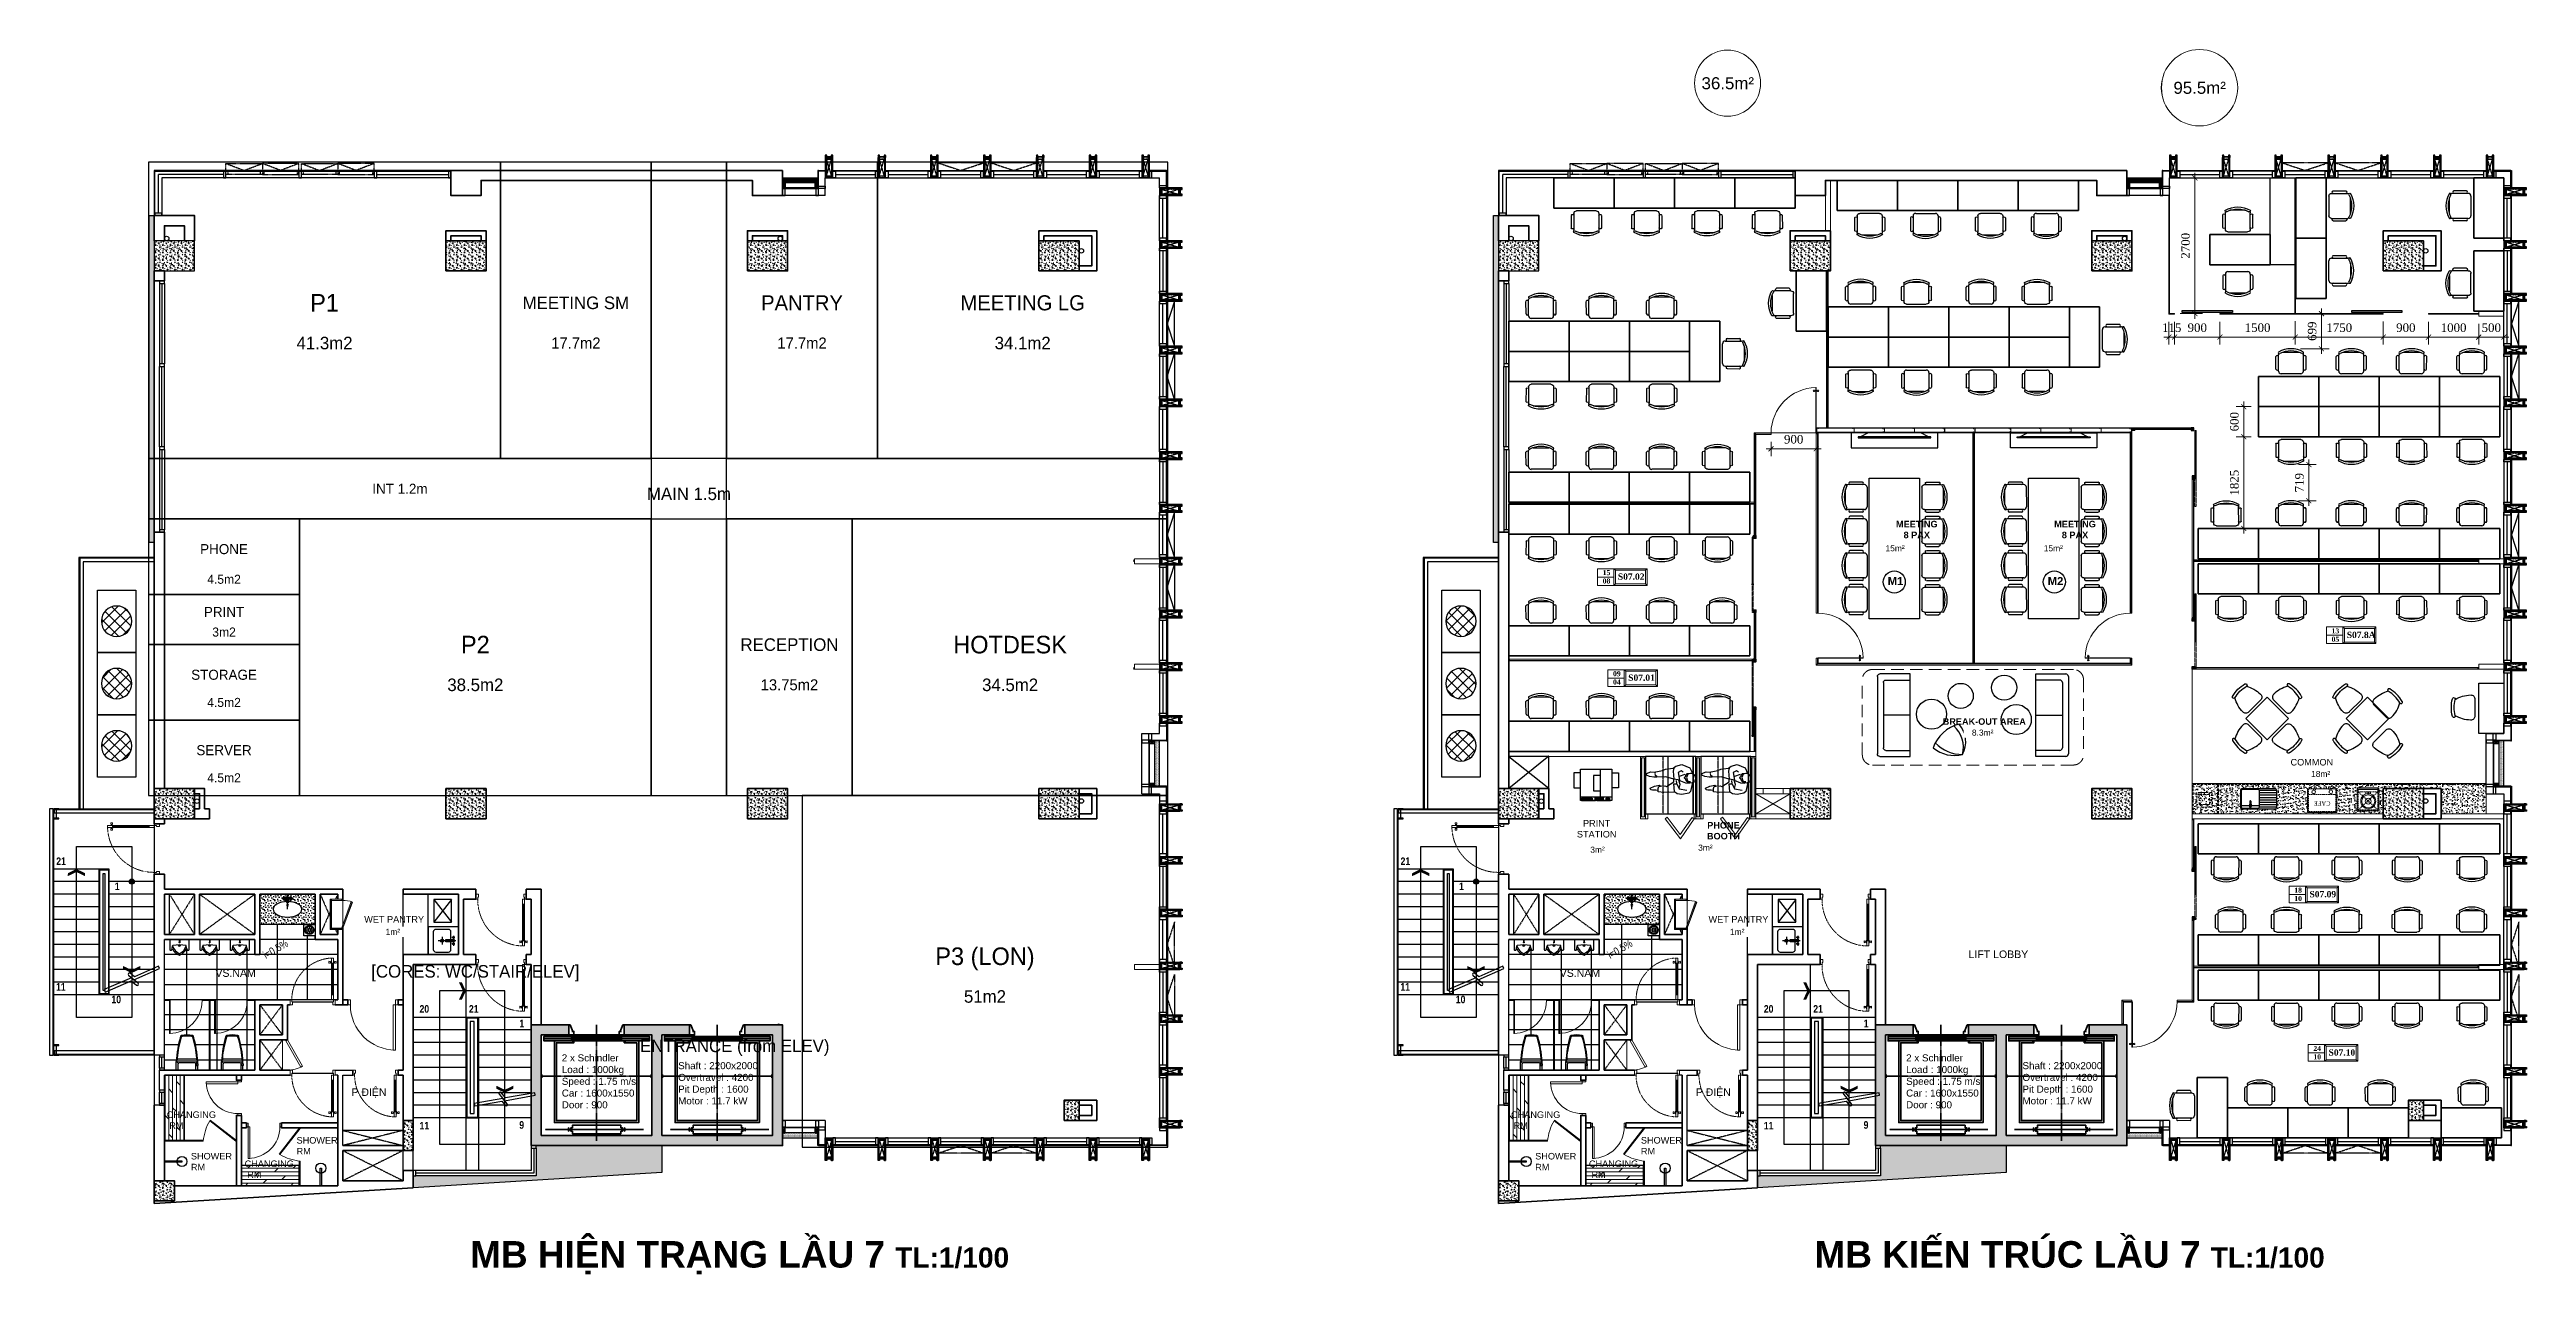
# Model space of a CAD drawing. Header units: inches. Extents: x 762869 to 812151, y -83349 to -58980.
import ezdxf
from ezdxf.enums import TextEntityAlignment as Align

# ---------------------------------------------------------------- set-up
doc = ezdxf.new("R2010")
doc.units = ezdxf.units.IN
doc.header["$MEASUREMENT"] = 0
for name, pattern in [('CENTERX2', [4, 2.5, -0.5, 0.5, -0.5]), ('DASHED', [0.75, 0.5, -0.25]), ('DASHED2', [0.375, 0.25, -0.125]), ('HIDDEN', [9.525, 6.35, -3.175]), ('HIDDEN2', [0.1875, 0.125, -0.0625]), ('TBF_CBQCOMPLEX_xref$0$CENTER', [2, 1.25, -0.25, 0.25, -0.25])]:
    doc.linetypes.add(name, pattern=pattern)
doc.layers.get('Defpoints').update_dxf_attribs({"color": 173})
for name, color, linetype, lineweight in [('A-Doo-Existing', 4, 'Continuous', 13), ('A-Doo-New', 150, 'Continuous', 13), ('A-HACHT', 8, 'Continuous', 9), ('A-Wal-GlassN', 150, 'Continuous', 13), ('A-Wal-GypN', 7, 'Continuous', 35), ('A-Win-Existing', 151, 'Continuous', 25), ('HATCH', 57, 'Continuous', 9), ('KTHUOC_TRUC', 111, 'Continuous', 5), ('NETCAT', 4, 'Continuous', 20), ('THAY-1', 254, 'Continuous', 20), ('THAY-2', 43, 'Continuous', 15), ('THAY-3', 34, 'Continuous', 9), ('tuong', 30, 'Continuous', 35), ('TV-MB', 251, 'Continuous', 5)]:
    doc.layers.add(name, color=color, linetype=linetype, lineweight=lineweight)
for name, color, linetype in [('A-Fur-New', 44, 'Continuous'), ('A-Furniture---New', 44, 'Continuous'), ('A-Roo-Area', 61, 'Continuous'), ('A-Roo-Legends', 61, 'Continuous'), ('A-Wal-Dim', 8, 'Continuous'), ('A-Wal-Existing', 7, 'Continuous'), ('A-Wal-Hatch', 8, 'Continuous'), ('CW-CIRC-GUIDE', 8, 'Continuous'), ('CW-ZONE-BOUNDARY', 1, 'Continuous'), ('CW-ZONE-LABEL', 4, 'Continuous'), ('Net In Mo', 253, 'Continuous')]:
    doc.layers.add(name, color=color, linetype=linetype)
doc.styles.add('ADP-Title', font='arial.ttf')
doc.styles.add('DDCo -Helve-Condense', font='')
doc.styles.add('DDCo-B-Helve-condense', font='')
doc.styles.add('DDCo-Helve-condense', font='')
doc.styles.add('TUANH', font='times.ttf')
doc.styles.get('DDCo -Helve-Condense').set_extended_font_data('VNI-Helve-Condense')
doc.styles.get('DDCo-B-Helve-condense').set_extended_font_data('VNI-Helve-Condense', bold=True)
doc.styles.get('DDCo-Helve-condense').set_extended_font_data('VNI-Helve-Condense', bold=True)
doc.dimstyles.new('T.ANH1-100N', dxfattribs={"dimscale": 100, "dimtxt": 1.7, "dimasz": 1, "dimexe": 1.5, "dimexo": 1.5, "dimgap": 1, "dimtad": 1, "dimdec": 0, "dimdsep": 46, "dimtxsty": 'TUANH', "dimblk": 'ARCHTICK', "dimcen": -2.5, "dimdle": 1, "dimclrd": 96, "dimclre": 96, "dimclrt": 256, "dimadec": 0, "dimazin": 0, "dimtp": 5, "dimtm": 5, "dimtfac": 1, "dimtdec": 0, "dimtix": 1, "dimtmove": 2, "dimatfit": 3, "dimldrblk": 'ARCHTICK', "dimfxl": 1, "dimtolj": 1, "dimlwd": 9, "dimlwe": 9, "dimarcsym": 0})
pattern_1 = [(0, (771683.32, -756891.6), (150, 150), [18.75, -131.25]), (90, (771683.32, -756891.6), (-150, 150), [18.75, -131.25]), (135, (771702.07, -756891.6), (-150, 8e-15), [26.516505, -185.615535]), (0, (771702.07, -756807.22), (150, 150), [18.75, -131.25]), (45, (771711.45, -756816.6), (8e-15, 150), [13.258245, -198.87378]), (135, (771711.45, -756816.6), (-150, 8e-15), [13.258245, -198.87378]), (0, (771758.32, -756769.72), (150, 150), [26.516505, -123.483495]), (45, (771758.32, -756769.72), (8e-15, 150), [18.75, -193.38204]), (135, (771784.84, -756769.72), (-150, 8e-15), [18.75, -193.38204]), (90, (771786.45, -756854.1), (-150, 150), [18.75, -131.25]), (45, (771786.45, -756854.1), (8e-15, 150), [13.258245, -198.87378]), (135, (771795.82, -756844.72), (-150, 8e-15), [13.258245, -198.87378]), (0, (771702.07, -756854.1), (150, 150), [9.375, -125.625]), (0, (771814.57, -756816.6), (150, 150), [9.375, -125.625]), (90, (771767.7, -756797.85), (-150, 150), [9.375, -125.625]), (135, (771786.45, -756882.22), (-150, 8e-15), [13.258245, -198.87378]), (135, (771720.82, -756779.1), (-150, 8e-15), [13.258245, -198.87378]), (45, (771753.64, -756842.38), (8e-15, 150), [13.258245, -198.87378]), (90, (771734.89, -756872.85), (-150, 150), [2.34375, -147.65625]), (90, (771741.92, -756809.57), (-150, 150), [2.34375, -147.65625]), (90, (771812.23, -756783.79), (-150, 150), [2.34375, -147.65625]), (90, (771814.57, -756863.47), (-150, 150), [2.34375, -147.65625])]
pattern_2 = [(50, (-788847.49, 280486.52), (143.452037, -12.550427), [15, -165]), (355, (-788847.5, 280486.52), (-27.750267, 150.438427), [12, -132]), (100.4514, (-788835.54, 280485.48), (115.701876, 137.887908), [12.748038, -140.228422]), (46.1842, (-788847.5, 280526.52), (213.44821, -33.103803), [22.5, -247.5]), (96.6356, (-788829.7, 280523.77), (186.93254, 194.823574), [19.12206, -210.3426]), (351.1842, (-788847.5, 280526.52), (186.93239, 194.82372), [18, -198]), (21, (-788827.49, 280516.52), (119.38141, -80.523778), [15, -165]), (326, (-788827.5, 280516.52), (48.663066, 145.03001), [12, -132]), (71.4514, (-788817.55, 280509.81), (168.044526, 64.5061), [12.748038, -140.228422]), (37.5, (-788847.494, 280486.524), (2.431971, 66.5787708), [0, -130.4, 0, -134, 0, -132.5]), (7.5, (-788847.494, 280486.524), (52.6139075, 78.8823424), [0, -76.4, 0, -127.4, 0, -50.5]), (327.5, (-788892.094, 280486.524), (106.7644872, -4.5109743), [0, -50, 0, -156, 0, -207]), (317.5, (-788912.09, 280486.52), (116.637234, 20.020996), [0, -65, 0, -103.6, 0, -147])]
pattern_3 = [(0, (744935.86, -756891.6), (150, 150), [18.75, -131.25]), (90, (744935.86, -756891.6), (-150, 150), [18.75, -131.25]), (135, (744954.61, -756891.6), (-150, 8e-15), [26.516505, -185.615535]), (0, (744954.61, -756807.22), (150, 150), [18.75, -131.25]), (45, (744963.99, -756816.6), (8e-15, 150), [13.258245, -198.87378]), (135, (744963.99, -756816.6), (-150, 8e-15), [13.258245, -198.87378]), (0, (745010.86, -756769.72), (150, 150), [26.516505, -123.483495]), (45, (745010.86, -756769.72), (8e-15, 150), [18.75, -193.38204]), (135, (745037.38, -756769.72), (-150, 8e-15), [18.75, -193.38204]), (90, (745038.99, -756854.1), (-150, 150), [18.75, -131.25]), (45, (745038.99, -756854.1), (8e-15, 150), [13.258245, -198.87378]), (135, (745048.36, -756844.72), (-150, 8e-15), [13.258245, -198.87378]), (0, (744954.61, -756854.1), (150, 150), [9.375, -125.625]), (0, (745067.11, -756816.6), (150, 150), [9.375, -125.625]), (90, (745020.24, -756797.85), (-150, 150), [9.375, -125.625]), (135, (745038.99, -756882.22), (-150, 8e-15), [13.258245, -198.87378]), (135, (744973.36, -756779.1), (-150, 8e-15), [13.258245, -198.87378]), (45, (745006.17, -756842.38), (8e-15, 150), [13.258245, -198.87378]), (90, (744987.42, -756872.85), (-150, 150), [2.34375, -147.65625]), (90, (744994.46, -756809.57), (-150, 150), [2.34375, -147.65625]), (90, (745064.77, -756783.79), (-150, 150), [2.34375, -147.65625]), (90, (745067.11, -756863.47), (-150, 150), [2.34375, -147.65625])]

msp = doc.modelspace()

# ---------------------------------------------------------------- texts
at = {"layer": 'A-Doo-New', "ltscale": 100}
for s, p in [('[CORES: WC/STAIR/ELEV]', (771340.6, -77318.6)), ('ENTRANCE (from ELEV)', (776500.6, -78800.6))]:
    msp.add_text(s, height=250, dxfattribs=at).set_placement(p, align=Align.MIDDLE_CENTER)
at = {"layer": 'A-Roo-Legends', "style": 'ADP-Title'}
msp.add_text('COMMON', height=130, dxfattribs=at).set_placement((807457.2, -73223.2))
at = {"layer": 'A-Roo-Legends', "attachment_point": 1, "style": 'ADP-Title'}
for s, insert, char_height in [('\\pxqc;{\\fArial|b1|i0|c0|p34;MEETING\\P8 PAX}', (799606.6, -68355.4), 130), ('\\pxqc;{\\fArial|b1|i0|c0|p34;MEETING\\P8 PAX}', (802755, -68355.4), 130), ('{\\fArial|b1|i0|c0|p34;M1}', (799441.9, -69474.2), 160), ('{\\fArial|b1|i0|c0|p34;M2}', (802626.1, -69474.2), 160), ('{\\fArial|b1|i0|c0|p34;BREAK-OUT AREA}', (800536.1, -72283.9), 130), ('\\pxqc;{\\fArial|b1|i0|c0|p34;PHONE \\PBOOTH}', (795825.7, -74347.9), 130), ('CHANGING\\P RM', (765201.1, -80105.8), 130), ('CHANGING\\P RM', (791948.5, -80105.8), 130), ('SHOWER \\PRM', (767783.6, -80615.3), 130), ('SHOWER \\PRM', (794531.1, -80615.3), 130), ('SHOWER \\PRM', (765681.2, -80931.5), 130), ('CHANGING\\P RM', (766750.3, -81081.5), 130), ('SHOWER \\PRM', (792428.7, -80931.5), 130), ('CHANGING\\P RM', (793497.7, -81081.5), 130)]:
    msp.add_mtext(s, dxfattribs=dict(at, insert=insert, char_height=char_height))
at = {"layer": 'A-Roo-Legends', "style": 'ADP-Title'}
for s, insert, char_height, width, attachment_point in [('\\pxqc;PRINT STATION', (793778.3, -74309), 130, 253.896, 3), ('VS.NAM', (766168.6, -77278.6), 150, 3805.254, 1), ('VS.NAM', (792916.1, -77278.6), 150, 3805.254, 1), ('LIFT LOBBY', (801050.3, -76903.7), 150, 3805.254, 1), ('P.ĐIỆN', (768875.3, -79647.5), 150, 3805.254, 1), ('P.ĐIỆN', (795622.7, -79647.5), 150, 3805.254, 1)]:
    msp.add_mtext(s, dxfattribs=dict(at, insert=insert, char_height=char_height, width=width, attachment_point=attachment_point))
at = {"layer": 'A-Wal-Hatch', "style": 'DDCo -Helve-Condense'}
for p in [(767173.7, -77073.5), (793921.2, -77073.5)]:
    msp.add_text('i=0.5%%%', height=150, rotation=30, dxfattribs=at).set_placement(p)
at = {"layer": 'CW-CIRC-GUIDE', "ltscale": 100}
for s, height, p in [('INT 1.2m', 200, (769840.6, -67718.6)), ('MAIN 1.5m', 250, (775590.6, -67818.6))]:
    msp.add_text(s, height=height, dxfattribs=at).set_placement(p, align=Align.MIDDLE_CENTER)
at = {"layer": 'CW-ZONE-LABEL', "ltscale": 100}
for s, height, p in [('P1', 350, (768340.6, -64018.6)), ('MEETING SM', 250, (773340.6, -64018.6)), ('PANTRY', 300, (777840.6, -64018.6)), ('MEETING LG', 300, (782230.6, -64018.6)), ('41.3m2', 250, (768340.6, -64818.6)), ('17.7m2', 220, (773340.6, -64818.6)), ('17.7m2', 220, (777840.6, -64818.6)), ('34.1m2', 250, (782230.6, -64818.6)), ('PHONE', 200, (766340.6, -68918.6)), ('4.5m2', 180, (766340.6, -69518.6)), ('PRINT', 200, (766340.6, -70168.6)), ('3m2', 180, (766340.6, -70568.6)), ('P2', 350, (771340.6, -70818.6)), ('RECEPTION', 250, (777590.6, -70818.6)), ('HOTDESK', 350, (781980.6, -70818.6)), ('STORAGE', 200, (766340.6, -71418.6)), ('4.5m2', 180, (766340.6, -71968.6)), ('38.5m2', 250, (771340.6, -71618.6)), ('13.75m2', 220, (777590.6, -71618.6)), ('34.5m2', 250, (781980.6, -71618.6)), ('SERVER', 200, (766340.6, -72918.6)), ('4.5m2', 180, (766340.6, -73468.6)), ('P3 (LON)', 350, (781480.6, -77018.6)), ('51m2', 250, (781480.6, -77818.6))]:
    msp.add_text(s, height=height, dxfattribs=at).set_placement(p, align=Align.MIDDLE_CENTER)
at = {"layer": 'KTHUOC_TRUC', "color": 10, "char_height": 100, "attachment_point": 1, "style": 'ADP-Title'}
for s, insert in [('{\\fTimes New Roman|b1|i0|c0|p18;15}', (793770.7, -69336.8)), ('{\\fTimes New Roman|b1|i0|c0|p18;13}', (808273.5, -70496)), ('{\\fTimes New Roman|b1|i0|c0|p18;09}', (793976.6, -71347.2)), ('{\\fTimes New Roman|b1|i0|c0|p18;18}', (807531.2, -75654.7)), ('{\\fTimes New Roman|b1|i0|c0|p18;24}', (807910.9, -78804))]:
    msp.add_mtext(s, dxfattribs=dict(at, insert=insert))
at = {"layer": 'KTHUOC_TRUC', "color": 161, "char_height": 125, "attachment_point": 1, "style": 'ADP-Title'}
for s, insert in [('{\\fTimes New Roman|b1|i0|c0|p18;S07.02}', (794073.3, -69403.3)), ('{\\fTimes New Roman|b1|i0|c0|p18;S07.8A}', (808576.1, -70562.6)), ('{\\fTimes New Roman|b1|i0|c0|p18;S07.01}', (794279.3, -71413.8)), ('{\\fTimes New Roman|b1|i0|c0|p18;S07.09}', (807833.8, -75721.2)), ('{\\fTimes New Roman|b1|i0|c0|p18;S07.10}', (808213.5, -78870.5))]:
    msp.add_mtext(s, dxfattribs=dict(at, insert=insert))
at = {"layer": 'KTHUOC_TRUC', "color": 2, "char_height": 100, "attachment_point": 1, "style": 'ADP-Title'}
for s, insert in [('{\\fTimes New Roman|b1|i0|c0|p18;08}', (793770.7, -69502.6)), ('{\\fTimes New Roman|b1|i0|c0|p18;05}', (808273.5, -70661.8)), ('{\\fTimes New Roman|b1|i0|c0|p18;04}', (793976.6, -71513)), ('{\\fTimes New Roman|b1|i0|c0|p18;10}', (807531.2, -75820.4)), ('{\\fTimes New Roman|b1|i0|c0|p18;10}', (807910.9, -78969.7))]:
    msp.add_mtext(s, dxfattribs=dict(at, insert=insert))
at = {"layer": 'KTHUOC_TRUC', "char_height": 526.5, "attachment_point": 1, "style": 'ADP-Title'}
for s, insert in [('{\\fArial Baltic|b1|i0|c0|p34;MB \\fArial Baltic|b1|i0|c163|p34;HIỆN TRẠNG\\fArial Baltic|b1|i0|c0|p34; LẦU 7 \\H0.75973x;TL:1/100}', (771237.2, -82686.2)), ('{\\fArial Baltic|b1|i0|c0|p34;MB KIẾN TRÚC LẦU 7 \\H0.75973x;TL:1/100}', (797984.6, -82686.2))]:
    msp.add_mtext(s, dxfattribs=dict(at, insert=insert))

# ---------------------------------------------------------------- blocks, each defined once
blk = doc.blocks.new('A$C68927907')
for p, q in [((-1200, 0), (-1200, 1500)), ((-600, 0), (-600, 1500)), ((-3000, -700), (-3000, 999)), ((-2400, -1400), (-2400, 999)), ((-1800, -1400), (-1800, 999)), ((-450, 1200), (-1550, 1200)), ((-1650, 900), (-3450, 900)), ((0, 600), (-3450, 600)), ((0, 900), (-1550, 900)), ((0, 300), (-3450, 300)), ((-1650, 0), (-3450, 0)), ((-50, 0), (-950, 0)), ((-1650, -300), (-3450, -300)), ((-1650, -600), (-3450, -600)), ((-3171, -900), (-3450, -900)), ((-2271, -900), (-2829, -900)), ((-1650, -900), (-1929, -900)), ((-3212, -1200), (-3450, -1200)), ((-2312, -1200), (-2788, -1200)), ((-1650, -1200), (-1888, -1200))]:
    blk.add_line(p, q)
blk = doc.blocks.new('52hp')
at = {"ltscale": 50}
h = blk.add_hatch(dxfattribs=at)
h.set_pattern_fill('ANSI37', color=256, scale=50, style=0)
h.set_pattern_definition([(45, (-164168.2, 1831.72), (-112.2532, 112.2532), []), (135, (-164168.2, 1831.72), (-112.2532, -112.2532), [])])
edge = h.paths.add_edge_path()
edge.add_arc((-382, -616), 303, 0, 360)
edge = h.paths.add_edge_path()
edge.add_arc((-382, -1856), 303, 0, 360)
edge = h.paths.add_edge_path()
edge.add_arc((-382, -3096), 303, 0, 360)
for points in [[(0, -1236), (0, 4), (-765, 4), (-765, -1236)], [(0, -2476), (0, -1236), (-765, -1236), (-765, -2476)], [(0, -3716), (0, -2476), (-765, -2476), (-765, -3716)]]:
    blk.add_lwpolyline(points, close=True)
for centre in [(-382, -616), (-382, -1856), (-382, -3096)]:
    blk.add_circle(centre, 303)
blk = doc.blocks.new('A$C3E4016F8')
for p, q in [((0, -5600), (0, -600)), ((100, -650), (100, -2250)), ((150, -650), (150, -2250)), ((200, -650), (200, -2250)), ((100, -3900), (100, -2300)), ((150, -3900), (150, -2300)), ((200, -3900), (200, -2300)), ((100, -3950), (100, -5550)), ((150, -3950), (150, -5550)), ((200, -3950), (200, -5550))]:
    blk.add_line(p, q)
for points in [[(100, -650), (200, -650), (200, -600), (100, -600)], [(100, -2300), (200, -2300), (200, -2250), (100, -2250)], [(100, -3950), (200, -3950), (200, -3900), (100, -3900)], [(100, -5600), (200, -5600), (200, -5550), (100, -5550)]]:
    blk.add_lwpolyline(points, close=True)
blk = doc.blocks.new('A$C05FB37CD')
at = {"color": 8, "linetype": 'TBF_CBQCOMPLEX_xref$0$CENTER', "ltscale": 5}
for p, q in [((690, 69), (35, 69)), ((760, 69), (1415, 69))]:
    blk.add_line(p, q, dxfattribs=at)
for points in [[(0, 138), (0, 288), (725, 288), (725, 138)], [(0, 288), (362, 150), (725, 288)], [(1450, 138), (1450, 288), (725, 288), (725, 138)], [(1450, 288), (1088, 150), (725, 288)]]:
    blk.add_lwpolyline(points, dxfattribs=at)
for points in [[(0, 138), (35, 138), (35, 69), (0, 69)], [(690, 138), (725, 138), (725, 69), (690, 69)], [(760, 138), (725, 138), (725, 69), (760, 69)], [(1450, 138), (1415, 138), (1415, 69), (1450, 69)]]:
    blk.add_lwpolyline(points, close=True, dxfattribs=at)
blk = doc.blocks.new('A$C0FC70C69')
at = {"color": 8}
for p, q in [((-40, 0), (0, 20)), ((-40, 20), (0, 0))]:
    blk.add_line(p, q, dxfattribs=at)
blk.add_lwpolyline([(-40, 0), (0, 0), (0, 20), (-40, 20)], close=True)
blk = doc.blocks.new('A$C76C16808')
h = blk.add_hatch()
h.set_pattern_fill('GENERAL_STIPPLE,_O', color=8, scale=50)
h.set_pattern_definition([(0, (2, 1), (0, 50), [0, -50]), (0, (18, 2), (0, 50), [0, -50]), (0, (9, 13), (0, 50), [0, -50]), (0, (20, 21), (0, 50), [0, -50]), (0, (7, 24), (0, 50), [0, -50]), (0, (11, 36), (0, 50), [0, -50]), (0, (4, 45), (0, 50), [0, -50]), (0, (20, 44), (0, 50), [0, -50]), (0, (32, 46), (0, 50), [0, -50]), (0, (38, 34), (0, 50), [0, -50]), (0, (48, 33), (0, 50), [0, -50]), (0, (48, 15), (0, 50), [0, -50]), (0, (39, 9), (0, 50), [0, -50]), (0, (25, 12), (0, 50), [0, -50]), (0, (34, 21), (0, 50), [0, -50]), (0, (25, 30), (0, 50), [0, -50]), (0, (46, 2), (0, 50), [0, -50])])
h.paths.add_polyline_path([(405, -5), (45, -5), (45, -25), (405, -25)])
h.paths.add_polyline_path([(45, -25), (5, -25), (5, -125), (45, -125)])
h.paths.add_polyline_path([(405, -125), (45, -125), (45, -145), (405, -145)])
h.paths.add_polyline_path([(415, -25), (375, -25), (375, -125), (405, -125), (415, -125)])
at = {"color": 8, "linetype": 'TBF_CBQCOMPLEX_xref$0$CENTER'}
for p, q in [((45, -125), (375, -25)), ((45, -25), (375, -125))]:
    blk.add_line(p, q, dxfattribs=at)
for points in [[(450, -150), (0, -150), (0, 0), (450, 0), (450, -30), (420, -30), (420, -120), (450, -120)], [(446, -146), (4, -146), (4, -4), (446, -4), (446, -26), (416, -26), (416, -124), (446, -124)], [(45, -25), (5, -25), (5, -125), (45, -125)], [(45, -5), (405, -5), (405, -25), (45, -25)], [(45, -145), (405, -145), (405, -125), (45, -125)], [(375, -25), (415, -25), (415, -125), (375, -125)]]:
    blk.add_lwpolyline(points, close=True)
at = {"xscale": -1}
blk.add_blockref('A$C0FC70C69', (5, -25), dxfattribs=at)
at = {"rotation": 180}
blk.add_blockref('A$C0FC70C69', (5, -125), dxfattribs=at)
blk.add_blockref('A$C0FC70C69', (445, -25))
at = {"xscale": -1, "rotation": 180}
blk.add_blockref('A$C0FC70C69', (445, -125), dxfattribs=at)
blk = doc.blocks.new('A$C79855B47')
for p, q in [((0, 0), (0, 900)), ((69, 50), (69, 850))]:
    blk.add_line(p, q)
for points in [[(0, 900), (0, 850), (138, 850), (138, 900)], [(138, 900), (138, 0), (150, 0), (150, 900)], [(0, 50), (0, 0), (138, 0), (138, 50)]]:
    blk.add_lwpolyline(points, close=True)
blk = doc.blocks.new('A$C77B268E5')
at = {"layer": 'A-Wal-Hatch'}
h = blk.add_hatch(dxfattribs=at)
h.set_pattern_fill('DOTS,_O', color=256, scale=200)
h.set_pattern_definition([(0, (0, 0), (6.25, 12.5), [0, -12.5])])
h.paths.add_polyline_path([(0, -200), (700, -200), (700, -100), (0, -100)])
for points in [[(0, -100), (50, -100), (50, 0), (0, 0)], [(700, -100), (650, -100), (650, 0), (700, 0)], [(0, -200), (700, -200), (700, -100), (0, -100)], [(1.5, -98.5), (48.5, -98.5), (48.5, -1.5), (1.5, -1.5)], [(651.5, -98.5), (698.5, -98.5), (698.5, -1.5), (651.5, -1.5)]]:
    blk.add_lwpolyline(points, close=True)
for p, q in [((1.5, -1.5), (48.5, -98.5)), ((48.5, -1.5), (1.5, -98.5)), ((651.5, -1.5), (698.5, -98.5)), ((698.5, -1.5), (651.5, -98.5))]:
    blk.add_line(p, q, dxfattribs=at)
blk = doc.blocks.new('A$C3DF459C6')
at = {"layer": 'A-Wal-Hatch'}
h = blk.add_hatch(dxfattribs=at)
h.set_pattern_fill('DOTS,_O', color=256, scale=200)
h.set_pattern_definition([(360, (-1e-11, 0), (6.25, 12.5), [0, -12.5])])
h.paths.add_polyline_path([(0, -200), (900, -200), (900, -100), (0, -100)])
for points in [[(0, -100), (50, -100), (50, 0), (0, 0)], [(900, -100), (850, -100), (850, 0), (900, 0)], [(0, -200), (900, -200), (900, -100), (0, -100)], [(1.5, -98.5), (48.5, -98.5), (48.5, -1.5), (1.5, -1.5)], [(851.5, -98.5), (898.5, -98.5), (898.5, -1.5), (851.5, -1.5)]]:
    blk.add_lwpolyline(points, close=True)
for p, q in [((1.5, -1.5), (48.5, -98.5)), ((48.5, -1.5), (1.5, -98.5)), ((851.5, -1.5), (898.5, -98.5)), ((898.5, -1.5), (851.5, -98.5))]:
    blk.add_line(p, q, dxfattribs=at)
blk = doc.blocks.new('A$C6F7135AE')
blk.add_line((450, 600), (450, 0))
blk.add_lwpolyline([(515, 580), (550, 600), (850, 80), (815, 60)], close=True)
blk.add_arc((550, 600), 600, 270, 300)
blk = doc.blocks.new('A$C745036C3')
blk.add_wipeout([(-250, 300), (-250, -300), (0, -300), (0, -278), (190, 244), (186, 246), (176, 250), (169, 252), (169, 252), (164, 253), (155, 256), (148, 258), (132, 262), (110, 267), (93, 270), (69, 274), (25, 277), (12, 278), (0, 278), (0, 300)])
for p, q in [((-22, 278), (0, 278)), ((188, 245), (-2, -277)), ((-22, -278), (0, -278))]:
    blk.add_line(p, q)
at = {"color": 254, "linetype": 'HIDDEN2', "ltscale": 10}
blk.add_line((0, -278), (0, 278), dxfattribs=at)
for points in [[(0, 278), (0, 300), (-250, 300), (-250, -300), (0, -300), (0, -278)], [(-2, 278), (-2, 298), (-248, 298), (-248, -298), (-2, -298), (-2, -278)], [(-22, 278), (-228, 278), (-228, -278), (-22, -278)]]:
    blk.add_lwpolyline(points)
for points in [[(-228, 278), (-228, 298), (-248, 298), (-248, 278)], [(-22, 278), (-22, 298), (-2, 298), (-2, 278)], [(0, -278), (-21, -270), (169, 252), (190, 244)], [(-228, -278), (-228, -298), (-248, -298), (-248, -278)], [(-22, -278), (-22, -298), (-2, -298), (-2, -278)]]:
    blk.add_lwpolyline(points, close=True)
blk.add_arc((0, -278), 556, 70, 90)
blk = doc.blocks.new('LIFT')
at = {"layer": 'A-Wal-Dim'}
h = blk.add_hatch(dxfattribs=at)
h.set_pattern_fill('CONCRETE,_O', color=256, scale=150)
h.set_pattern_definition([(0, (-27517.66, -761913.83), (150, 150), [18.75, -131.25]), (90, (-27517.66, -761913.83), (-150, 150), [18.75, -131.25]), (135, (-27498.91, -761913.83), (-150, 8e-15), [26.516505, -185.615535]), (0, (-27498.91, -761829.45), (150, 150), [18.75, -131.25]), (45, (-27489.53, -761838.83), (8e-15, 150), [13.258245, -198.87378]), (135, (-27489.53, -761838.83), (-150, 8e-15), [13.258245, -198.87378]), (0, (-27442.66, -761791.95), (150, 150), [26.516505, -123.483495]), (45, (-27442.66, -761791.95), (8e-15, 150), [18.75, -193.38204]), (135, (-27416.14, -761791.95), (-150, 8e-15), [18.75, -193.38204]), (90, (-27414.53, -761876.33), (-150, 150), [18.75, -131.25]), (45, (-27414.53, -761876.33), (8e-15, 150), [13.258245, -198.87378]), (135, (-27405.16, -761866.95), (-150, 8e-15), [13.258245, -198.87378]), (0, (-27498.91, -761876.33), (150, 150), [9.375, -125.625]), (0, (-27386.41, -761838.83), (150, 150), [9.375, -125.625]), (90, (-27433.28, -761820.08), (-150, 150), [9.375, -125.625]), (135, (-27414.53, -761904.45), (-150, 8e-15), [13.258245, -198.87378]), (135, (-27480.16, -761801.33), (-150, 8e-15), [13.258245, -198.87378]), (45, (-27447.35, -761864.61), (8e-15, 150), [13.258245, -198.87378]), (90, (-27466.1, -761895.08), (-150, 150), [2.34375, -147.65625]), (90, (-27459.07, -761831.8), (-150, 150), [2.34375, -147.65625]), (90, (-27388.75, -761806.01), (-150, 150), [2.34375, -147.65625]), (90, (-27386.41, -761885.7), (-150, 150), [2.34375, -147.65625])])
h.paths.add_polyline_path([(750, -200), (750, 0), (0, 0), (0, -2400), (5000, -2400), (5000, 0), (4250, 0), (4250, -200), (4800, -200), (4800, -2200), (2600, -2200), (2600, -200), (3150, -200), (3150, 0), (1850, 0), (1850, -200), (2400, -200), (2400, -2200), (200, -2200), (200, -200)])
for p, q in [((777, 0), (750, 0)), ((830, -130), (777, 0)), ((1770, -130), (1822, 0)), ((1822, 0), (1850, 0)), ((3177, 0), (3150, 0)), ((3230, -130), (3177, 0)), ((4170, -130), (4222, 0)), ((4222, 0), (4250, 0)), ((820, -200), (750, -200)), ((820, -200), (820, -185)), ((820, -200), (820, -185)), ((1780, -200), (1780, -185)), ((1780, -200), (1850, -200)), ((3220, -200), (3220, -185)), ((4180, -200), (4180, -185)), ((4180, -200), (4180, -185))]:
    blk.add_line(p, q)
at = {"color": 250, "linetype": 'TBF_CBQCOMPLEX_xref$0$CENTER', "ltscale": 5}
for p, q in [((1300, 0), (1300, -2304)), ((3700, 0), (3700, -2304)), ((2401, -1020), (259, -1020)), ((2599, -1020), (4741, -1020))]:
    blk.add_line(p, q, dxfattribs=at)
at = {"ltscale": 1.5}
for p, q in [((1300, -234), (790, -234)), ((1300, -264), (790, -264)), ((1300, -284), (790, -284)), ((1300, -314), (790, -314)), ((850, -200), (1750, -200)), ((1300, -234), (1810, -234)), ((1300, -264), (1810, -264)), ((1300, -284), (1810, -284)), ((1300, -314), (1810, -314)), ((3700, -234), (4210, -234)), ((3700, -264), (4210, -264)), ((3700, -284), (4210, -284)), ((3700, -314), (4210, -314))]:
    blk.add_line(p, q, dxfattribs=at)
at = {"ltscale": 200}
for p, q in [((3700, -234), (3190, -234)), ((3700, -264), (3190, -264)), ((3700, -284), (3190, -284)), ((3700, -314), (3190, -314))]:
    blk.add_line(p, q, dxfattribs=at)
at = {"linetype": 'Continuous', "ltscale": 200}
for p, q in [((259, -1020), (200, -1020)), ((213, -986), (207, -986)), ((207, -1054), (207, -986)), ((207, -1054), (213, -1054)), ((213, -1017), (213, -986)), ((213, -1017), (239, -1017)), ((213, -1054), (213, -1023)), ((213, -1023), (239, -1023)), ((239, -1017), (239, -1023)), ((2341, -1020), (2400, -1020)), ((2387, -1017), (2361, -1017)), ((2361, -1017), (2361, -1023)), ((2387, -1023), (2361, -1023)), ((2387, -986), (2393, -986)), ((2387, -1017), (2387, -986)), ((2387, -1054), (2387, -1023)), ((2393, -1054), (2387, -1054)), ((2393, -1054), (2393, -986)), ((2659, -1020), (2600, -1020)), ((2613, -986), (2607, -986)), ((2607, -1054), (2607, -986)), ((2607, -1054), (2613, -1054)), ((2613, -1017), (2613, -986)), ((2613, -1017), (2639, -1017)), ((2613, -1054), (2613, -1023)), ((2613, -1023), (2639, -1023)), ((2639, -1017), (2639, -1023)), ((4741, -1020), (4800, -1020)), ((4787, -1017), (4761, -1017)), ((4761, -1017), (4761, -1023)), ((4787, -1023), (4761, -1023)), ((4787, -986), (4793, -986)), ((4787, -1017), (4787, -986)), ((4787, -1054), (4787, -1023)), ((4793, -1054), (4787, -1054)), ((4793, -1054), (4793, -986)), ((773, -2082), (734, -2082)), ((741, -2116), (741, -2048)), ((747, -2048), (741, -2048)), ((741, -2116), (747, -2116)), ((747, -2079), (747, -2048)), ((747, -2079), (773, -2079)), ((747, -2116), (747, -2085)), ((747, -2085), (773, -2085)), ((773, -2079), (773, -2085)), ((1853, -2079), (1827, -2079)), ((1827, -2079), (1827, -2085)), ((1827, -2082), (1866, -2082)), ((1853, -2085), (1827, -2085)), ((1853, -2048), (1859, -2048)), ((1853, -2079), (1853, -2048)), ((1853, -2116), (1853, -2085)), ((1859, -2116), (1853, -2116)), ((1859, -2116), (1859, -2048)), ((3173, -2082), (3134, -2082)), ((3141, -2116), (3141, -2048)), ((3147, -2048), (3141, -2048)), ((3141, -2116), (3147, -2116)), ((3147, -2079), (3147, -2048)), ((3147, -2079), (3173, -2079)), ((3147, -2116), (3147, -2085)), ((3147, -2085), (3173, -2085)), ((3173, -2079), (3173, -2085)), ((4253, -2079), (4227, -2079)), ((4227, -2079), (4227, -2085)), ((4227, -2082), (4266, -2082)), ((4253, -2085), (4227, -2085)), ((4253, -2048), (4259, -2048)), ((4253, -2079), (4253, -2048)), ((4253, -2116), (4253, -2085)), ((4259, -2116), (4253, -2116)), ((4259, -2116), (4259, -2048))]:
    blk.add_line(p, q, dxfattribs=at)
at = {"linetype": 'CENTERX2'}
for p, q in [((1300, -2217), (1300, -1950)), ((3700, -2217), (3700, -1950))]:
    blk.add_line(p, q, dxfattribs=at)
at = {"color": 250, "linetype": 'CENTERX2', "ltscale": 0.3}
for p, q in [((274, -2082), (2236, -2082)), ((4726, -2082), (2764, -2082))]:
    blk.add_line(p, q, dxfattribs=at)
blk.add_lwpolyline([(750, -200), (750, 0), (0, 0), (0, -2400), (5000, -2400), (5000, 0), (4250, 0), (4250, -200), (4800, -200), (4800, -2200), (2600, -2200), (2600, -200), (3150, -200), (3150, 0), (1850, 0), (1850, -200), (2400, -200), (2400, -2200), (200, -2200), (200, -200)], close=True)
at = {"linetype": 'Continuous', "ltscale": 200}
for points in [[(850, -264), (850, -271), (250, -271), (250, -229), (850, -229), (850, -234)], [(850, -314), (850, -320), (250, -320), (250, -279), (850, -279), (850, -284)], [(1350, -1944), (461, -1944), (461, -320)], [(1350, -1905), (500, -1905), (500, -355), (500, -355), (516, -355), (516, -355), (812, -355), (850, -355), (850, -327), (829, -327), (829, -334)], [(1350, -1944), (2139, -1944), (2139, -320)], [(1350, -1905), (2100, -1905), (2100, -355), (2100, -355), (2084, -355), (2084, -355), (1888, -355), (1850, -355), (1850, -327), (1871, -327), (1871, -334)], [(1750, -264), (1750, -271), (2350, -271), (2350, -229), (1750, -229), (1750, -234)], [(1750, -314), (1750, -320), (2350, -320), (2350, -279), (1750, -279), (1750, -284)], [(3250, -264), (3250, -271), (2650, -271), (2650, -229), (3250, -229), (3250, -234)], [(3250, -314), (3250, -320), (2650, -320), (2650, -279), (3250, -279), (3250, -284)], [(3650, -1944), (2861, -1944), (2861, -320)], [(3650, -1905), (2900, -1905), (2900, -355), (2900, -355), (2916, -355), (2916, -355), (3112, -355), (3150, -355), (3150, -327), (3129, -327), (3129, -334)], [(3650, -1944), (4539, -1944), (4539, -320)], [(3650, -1905), (4500, -1905), (4500, -355), (4500, -355), (4484, -355), (4484, -355), (4188, -355), (4150, -355), (4150, -327), (4171, -327), (4171, -334)], [(4150, -264), (4150, -271), (4750, -271), (4750, -229), (4150, -229), (4150, -234)], [(4150, -314), (4150, -320), (4750, -320), (4750, -279), (4150, -279), (4150, -284)], [(788, -2116), (788, -2048), (818, -2048), (818, -1996), (1782, -1996)], [(788, -2048), (788, -2116), (818, -2116), (818, -2166), (1275, -2166)], [(1812, -2048), (1812, -2116), (1782, -2116), (1782, -2166), (1275, -2166)], [(1812, -2116), (1812, -2048), (1782, -2048), (1782, -1996), (1782, -1996)], [(3188, -2116), (3188, -2048), (3218, -2048), (3218, -1996), (4182, -1996)], [(3188, -2048), (3188, -2116), (3218, -2116), (3218, -2166), (3675, -2166)], [(4212, -2048), (4212, -2116), (4182, -2116), (4182, -2166), (3675, -2166)], [(4212, -2116), (4212, -2048), (4182, -2048), (4182, -1996), (4182, -1996)]]:
    blk.add_lwpolyline(points, dxfattribs=at)
for points in [[(820, -200), (850, -200), (850, -130), (820, -130), (820, -145)], [(1780, -200), (1750, -200), (1750, -130), (1780, -130), (1780, -145)], [(3150, -200), (3250, -200), (3250, -130), (3220, -130), (3220, -145)], [(4250, -200), (4150, -200), (4150, -130), (4180, -130), (4180, -145)]]:
    blk.add_lwpolyline(points)
at = {"layer": 'A-Roo-Legends', "char_height": 140, "width": 3805.25, "attachment_point": 1, "style": 'ADP-Title'}
for s, insert in [('2 x Schindler\\PLoad : 1000kg\\PSpeed : 1.75 m/s\\PCar : 1600x1550\\PDoor : 900', (607, -586)), ('Shaft : 2200x2000\\POvertravel : 4200\\PPit Depth : 1600\\PMotor : 11.7 kW', (2922, -741))]:
    blk.add_mtext(s, dxfattribs=dict(at, insert=insert))
blk = doc.blocks.new('A$C68A96483')
for points in [[(0, 169), (207, 71), (1, 98), (206, 0)], [(414, 169), (207, 71), (413, 98), (208, 0)]]:
    blk.add_solid(points)
blk = doc.blocks.new('CT_04')
h = blk.add_hatch(color=256)
h.dxf.hatch_style = 1
edge = h.paths.add_edge_path()
edge.add_arc((1635, -1450), 50, 0, 360)
for p, q in [((985, -1200), (85, -1200)), ((985, -1450), (85, -1450)), ((985, -3700), (985, -1200)), ((1185, -1200), (985, -1200)), ((1185, -3700), (1185, -1200)), ((2085, -1450), (1185, -1450)), ((985, -1700), (85, -1700)), ((985, -1950), (85, -1950)), ((2085, -1700), (1185, -1700)), ((2085, -1950), (1185, -1950)), ((985, -2200), (85, -2200)), ((985, -2450), (85, -2450)), ((2085, -2200), (1185, -2200)), ((2085, -2450), (1185, -2450)), ((985, -2700), (85, -2700)), ((985, -2950), (85, -2950)), ((2085, -2700), (1185, -2700)), ((2085, -2950), (1185, -2950)), ((985, -3200), (85, -3200)), ((2085, -3200), (1185, -3200)), ((985, -3450), (85, -3450)), ((985, -3700), (85, -3700)), ((1185, -3700), (985, -3700)), ((2085, -3450), (1185, -3450)), ((2085, -3700), (1185, -3700))]:
    blk.add_line(p, q)
for points in [[(70, -4900), (70, 0), (0, 0), (0, -4900)], [(85, -200), (185, -200), (185, -188), (139, -188), (139, -12), (185, -12), (185, 0), (85, 0), (85, -12), (131, -12), (131, -188), (85, -188)], [(1635, -4150), (535, -4150), (535, -750), (1635, -750)], [(1170, -3685), (1000, -3685), (1000, -1215), (1170, -1215)], [(1100, -3615), (1070, -3615), (1070, -1285), (1100, -1285)], [(85, -4900), (185, -4900), (185, -4888), (139, -4888), (139, -4712), (185, -4712), (185, -4700), (85, -4700), (85, -4712), (131, -4712), (131, -4888), (85, -4888)]]:
    blk.add_lwpolyline(points, close=True)
for points in [[(2085, -4900), (85, -4900), (85, 0), (2085, 0)], [(2085, -85), (100, -85), (100, -15), (2085, -15)], [(2085, -4815), (100, -4815), (100, -4885), (2085, -4885)]]:
    blk.add_lwpolyline(points)
blk.add_lwpolyline([(2170, -3133), (1688, -3344), (1604, -3273, 1), (1571, -3312), (1678, -3401), (1634, -3364), (1089, -3599), (1106, -3646), (1624, -3421), (1731, -3511, 1), (1763, -3472), (1678, -3401), (2187, -3180)], format="xyb", close=True)
blk.add_circle((1635, -1450), 50)
for p, xscale, yscale, zscale, rotation in [((708, -1200), 0.8320000000167146, 0.8320000000167146, 0.8320000000167146, 179.9795395758065), ((1806, -3268), -0.8320000000167143, 0.8320000000530856, 0.8320000000000001, 0.0204604241934625)]:
    blk.add_blockref('A$C68A96483', p, dxfattribs=dict(xscale=xscale, yscale=yscale, zscale=zscale, rotation=rotation))
at = {"style": 'DDCo-B-Helve-condense'}
for s, p in [('21', (133, -1119)), ('1', (1299, -1619)), ('11', (130, -3619)), ('10', (1232, -3869))]:
    blk.add_text(s, height=150, dxfattribs=at).set_placement(p)
blk = doc.blocks.new('CT_05')
for p, q in [((0, 0), (0, -1050)), ((0, -1050), (-1050, -1050)), ((0, -1300), (-1050, -1300)), ((0, -1050), (0, -3050)), ((250, -1050), (0, -1050)), ((250, -1050), (250, -3050)), ((1300, -1050), (250, -1050)), ((1300, -1300), (250, -1300)), ((0, -1550), (-1050, -1550)), ((0, -1800), (-1050, -1800)), ((1300, -1550), (250, -1550)), ((1300, -1800), (250, -1800)), ((0, -2050), (-1050, -2050)), ((0, -2300), (-1050, -2300)), ((1300, -2050), (250, -2050)), ((1300, -2300), (250, -2300)), ((0, -2550), (-1050, -2550)), ((0, -2800), (-1050, -2800)), ((1300, -2550), (250, -2550)), ((1300, -2800), (250, -2800)), ((0, -3050), (-1050, -3050)), ((0, -3050), (250, -3050)), ((0, -3050), (0, -4100)), ((1300, -3050), (250, -3050)), ((250, -3050), (250, -4100))]:
    blk.add_line(p, q)
for points in [[(-525, -3575), (775, -3575), (775, -525), (-525, -525)], [(15, -3035), (235, -3035), (235, -1065), (15, -1065)], [(85, -2965), (165, -2965), (165, -1135), (85, -1135)]]:
    blk.add_lwpolyline(points, close=True)
blk.add_lwpolyline([(174, -2813), (713, -2718), (784, -2803, 1), (822, -2771), (732, -2664), (770, -2708), (1377, -2601), (1368, -2552), (789, -2654), (700, -2547, 1), (661, -2579), (732, -2664), (165, -2764)], format="xyb", close=True)
for p, xscale, yscale, zscale, rotation in [((0, -698), 0.8320000000167143, 0.8320000000167143, 0.8320000000167143, 89.97953957580656), ((946, -2550), -0.8320000000167143, 0.8320000000530854, 0.8320000000000001, 0.0204604241934625)]:
    blk.add_blockref('A$C68A96483', p, dxfattribs=dict(xscale=xscale, yscale=yscale, zscale=zscale, rotation=rotation))
at = {"ltscale": 0.5, "style": 'DDCo-Helve-condense'}
for s, p in [('20', (-924, -957)), ('21', (59, -957)), ('1', (1062, -1248)), ('11', (-924, -3281)), ('9', (1062, -3266))]:
    blk.add_text(s, height=150, dxfattribs=at).set_placement(p)
blk = doc.blocks.new('A$C7B357DE4')
for points in [[(100, -50), (100, -600), (-2300, -600)], [(50, -50), (50, -550), (-2300, -550)], [(0, -50), (0, -500), (-2300, -500)]]:
    blk.add_lwpolyline(points)
for points in [[(100, -50), (100, 0), (0, 0), (0, -50)], [(-2350, -600), (-2300, -600), (-2300, -500), (-2350, -500)]]:
    blk.add_lwpolyline(points, close=True)
blk = doc.blocks.new('A$C7D9045C9')
for p, q in [((0, 0), (0, -1000)), ((100, -262), (100, -38)), ((150, -262), (150, -38)), ((200, -262), (200, -38)), ((100, -962), (100, -738)), ((150, -962), (150, -738)), ((200, -962), (200, -738))]:
    blk.add_line(p, q)
for points in [[(100, -38), (200, -38), (200, 0), (100, 0)], [(100, -300), (200, -300), (200, -262), (100, -262)], [(100, -738), (200, -738), (200, -700), (100, -700)], [(100, -1000), (200, -1000), (200, -962), (100, -962)]]:
    blk.add_lwpolyline(points, close=True)
blk = doc.blocks.new('A$C06DB148A')
at = {"ltscale": 25}
for p, q in [((-19, 930), (-19, 964)), ((14, 937), (14, 957)), ((19, 953), (14, 953)), ((19, 941), (14, 941)), ((19, 940), (19, 954)), ((30, 917), (30, 977)), ((30, 977), (35, 977)), ((30, 917), (35, 917)), ((80, 977), (75, 977)), ((80, 917), (75, 917)), ((80, 917), (80, 977)), ((91, 940), (91, 954)), ((91, 953), (96, 953)), ((91, 941), (96, 941)), ((96, 937), (96, 957)), ((129, 930), (129, 964))]:
    blk.add_line(p, q, dxfattribs=at)
for p, q in [((55, 200), (55, 930)), ((0, 100), (0, 0))]:
    blk.add_line(p, q)
at = {"linetype": 'Continuous'}
blk.add_line((1000, 100), (1000, 0), dxfattribs=at)
for points in [[(35, 1030), (75, 1030), (75, 930), (35, 930)], [(35, 200), (75, 200), (75, 930), (35, 930)], [(35, 100), (75, 100), (75, 200), (35, 200)]]:
    blk.add_lwpolyline(points, close=True)
for points in [[(0, 100), (35, 100), (35, 60), (50, 60), (50, 0), (0, 0)], [(1000, 100), (965, 100), (965, 60), (950, 60), (950, 0), (1000, 0)]]:
    blk.add_lwpolyline(points)
at = {"linetype": 'DASHED2', "ltscale": 2}
blk.add_arc((49, 114), 916, 359.1274, 88.3545, dxfattribs=at)
at = {"ltscale": 25}
for centre, radius, start, end in [((-18, 892), 72.5, 63.7436, 90.5742), ((-18, 1002), 72.5, 269.4258, 296.2564), ((27, 952), 8.87, 107.1307, 167.1602), ((27, 942), 8.87, 192.8398, 252.8693), ((12, 974), 18.8, 315.0624, 10.1992), ((12, 920), 18.8, 349.8008, 44.9376), ((98, 974), 18.8, 169.8008, 224.9376), ((98, 920), 18.8, 135.0624, 190.1992), ((83, 952), 8.87, 12.8398, 72.8693), ((83, 942), 8.87, 287.1307, 347.1602), ((128, 892), 72.5, 89.4258, 116.2564), ((128, 1002), 72.5, 243.7436, 270.5742)]:
    blk.add_arc(centre, radius, start, end, dxfattribs=at)
blk = doc.blocks.new('6')
at = {"linetype": 'Continuous'}
blk.add_line((100, 900), (0, 900), dxfattribs=at)
for p, q in [((100, 0), (0, 0)), ((200, 55), (830, 55))]:
    blk.add_line(p, q)
at = {"ltscale": 25}
for p, q in [((817, 80), (877, 80)), ((817, 80), (817, 75)), ((817, 30), (817, 35)), ((817, 30), (877, 30)), ((830, 129), (864, 129)), ((837, 96), (857, 96)), ((837, 14), (857, 14)), ((840, 91), (854, 91)), ((840, 19), (854, 19)), ((841, 91), (841, 96)), ((841, 19), (841, 14)), ((853, 91), (853, 96)), ((853, 19), (853, 14)), ((877, 80), (877, 75)), ((877, 30), (877, 35)), ((830, -19), (864, -19))]:
    blk.add_line(p, q, dxfattribs=at)
for points in [[(100, 900), (100, 865), (60, 865), (60, 850), (0, 850), (0, 900)], [(100, 0), (100, 35), (60, 35), (60, 50), (0, 50), (0, 0)]]:
    blk.add_lwpolyline(points)
for points in [[(100, 35), (100, 75), (200, 75), (200, 35)], [(200, 35), (200, 75), (830, 75), (830, 35)], [(930, 35), (930, 75), (830, 75), (830, 35)]]:
    blk.add_lwpolyline(points, close=True)
at = {"linetype": 'DASHED2', "ltscale": 2}
blk.add_arc((99, 33), 832, 2.88, 89.9488, dxfattribs=at)
at = {"ltscale": 25}
for centre, radius, start, end in [((820, 98), 18.8, 259.8008, 314.9376), ((820, 12), 18.8, 45.0624, 100.1992), ((902, 128), 72.5, 179.4258, 206.2564), ((902, -18), 72.5, 153.7436, 180.5742), ((842, 83), 8.87, 102.8398, 162.8693), ((842, 27), 8.87, 197.1307, 257.1602), ((852, 83), 8.87, 17.1307, 77.1602), ((852, 27), 8.87, 282.8398, 342.8693), ((792, 128), 72.5, 333.7436, 0.5742), ((792, -18), 72.5, 359.4258, 26.2564), ((874, 98), 18.8, 225.0624, 280.1992), ((874, 12), 18.8, 79.8008, 134.9376)]:
    blk.add_arc(centre, radius, start, end, dxfattribs=at)
blk = doc.blocks.new('A$C059950AE')
for p, q in [((142, 76), (330, 76)), ((181, 110), (181, 42)), ((220, 68), (220, 135)), ((236, 254), (236, 0)), ((252, 135), (252, 68)), ((291, 110), (291, 42))]:
    blk.add_line(p, q)
at = {"extrusion": (0, 0, -1)}
for centre, major_axis, ratio, start_param, end_param in [((236, 254), (236, 0), 0.538, 1.570796326794957, 7.853981633974543), ((236, 135), (0, -16.9), 0.929368, 1.570796, 4.712389), ((236, 68), (0, -16.9), 0.929368, -1.570796, 1.570796), ((291, 76), (0, -21.2), 0.929368, 3.141593, 9.424778)]:
    blk.add_ellipse(centre, major_axis=major_axis, ratio=ratio, start_param=start_param, end_param=end_param, dxfattribs=at)
for centre, major_axis in [((181, 76), (0, 21.2)), ((236, 188), (0, 14.8))]:
    blk.add_ellipse(centre, major_axis=major_axis, ratio=0.929368, dxfattribs=at)
blk = doc.blocks.new('aaa')
for p, q in [((-214, 9), (-214, 171)), ((205, 180), (-205, 180)), ((205, 0), (-205, 0)), ((-182, 147), (-201, 166)), ((-179, 0), (-179, 127)), ((161, 145), (-161, 145)), ((179, 0), (179, 127)), ((182, 147), (201, 166)), ((186, 100), (186, 119)), ((213, 127), (194, 127)), ((213, 92), (194, 92)), ((214, 127), (214, 171)), ((214, 9), (214, 92)), ((221, 100), (221, 119))]:
    blk.add_line(p, q)
at = {"linetype": 'Continuous'}
blk.add_line((175, 215), (-175, 215), dxfattribs=at)
blk.add_lwpolyline([(113, 687, 0.114547), (-113, 687)], format="xyb", dxfattribs=at)
for centre, radius, start, end in [((2046, 44), 2263, 163.8727, 176.7933), ((1683, 85), 1892, 162.3446, 177.1257), ((1683, 85), 1885, 162.464, 175.3754), ((-109, 667), 20.3, 103.0378, 163.8727), ((-100, 653), 20.3, 102.4941, 162.3446), ((-94, 647), 20.3, 101.7373, 162.464), ((0, 201), 483, 77.5059, 102.4941), ((-1, 196), 481, 78.1005, 101.7373), ((94, 646), 20.3, 17.5277, 78.1005), ((100, 653), 20.3, 17.6554, 77.5059), ((109, 667), 20.3, 16.1242, 76.8994), ((-1683, 85), 1885, 4.6245, 17.5277), ((-1683, 85), 1892, 2.8743, 17.6554), ((-2046, 44), 2263, 3.2067, 16.1242), ((-175, 235), 20.3, 175.3754, 270), ((175, 235), 20.3, 270, 4.6246)]:
    blk.add_arc(centre, radius, start, end, dxfattribs=at)
for centre, radius, start, end in [((-205, 171), 9, 90, 180), ((-205, 9), 9, 180, 270), ((-161, 127), 18, 90, 180), ((161, 127), 18, 0, 90), ((194, 119), 8.1, 90, 180), ((194, 100), 8.1, 180, 270), ((205, 171), 9, 0, 90), ((205, 9), 9, 270, 0), ((213, 119), 8.1, 0, 90), ((213, 100), 8.1, 270, 0)]:
    blk.add_arc(centre, radius, start, end)
blk = doc.blocks.new('A$C6B60662C')
for p, q in [((54, 144), (66, 210)), ((215, 292), (215, 278)), ((228, 293), (216, 293)), ((216, 285), (228, 285)), ((228, 277), (216, 277)), ((217, 356), (217, 293)), ((222, 291), (222, 279)), ((227, 356), (227, 293)), ((229, 292), (229, 278)), ((390, 144), (378, 210))]:
    blk.add_line(p, q)
blk.add_lwpolyline([(62, 140, 0.155946), (193, 9, 0.323386), (249, 9, 0.155946), (380, 140, -0.283479), (387, 144), (390, 144), (394, 123, 0.362019), (404, 115), (434, 115, 0.414214), (444, 125), (444, 356), (0, 356), (0, 125, 0.414214), (10, 115), (40, 115, 0.362019), (50, 123), (54, 144), (55, 144, -0.283479)], format="xyb", close=True)
for radius in [4.34, 2.41]:
    blk.add_circle((222, 285), radius)
for centre, radius, start, end in [((75, 208), 9.65, 95.2834, 169.6049), ((340, 292), 285, 196.2805, 244.5238), ((222, -572), 803, 79.3941, 100.7352), ((221, 231), 29, 181.0991, 359.0302), ((216, 292), 0.965, 90, 180), ((216, 278), 0.965, 180, 270), ((221, 47), 13.7, 253.1648, 286.8352), ((102, 292), 285, 295.4762, 343.7195), ((228, 292), 0.965, 0, 90), ((228, 278), 0.965, 270, 0), ((369, 208), 9.65, 10.3951, 84.7166)]:
    blk.add_arc(centre, radius, start, end)
blk = doc.blocks.new('FLOOR DRAIN')
blk.add_wipeout([(0, 0), (0, -225), (225, -225), (225, 0)])
for p, q in [((38, -112), (86, -112)), ((59, -59), (93, -93)), ((93, -132), (59, -166)), ((112, -38), (112, -86)), ((112, -140), (112, -188)), ((166, -59), (132, -93)), ((132, -132), (166, -166)), ((140, -112), (188, -112))]:
    blk.add_line(p, q)
blk.add_lwpolyline([(225, 0), (225, -225), (0, -225), (0, 0)], close=True)
for radius in [90, 75, 27]:
    blk.add_circle((112, -112), radius)
blk = doc.blocks.new('sink 01')
at = {"layer": 'A-Furniture---New'}
for p, q in [((-230102, 23210), (-230262, 23210)), ((-230187, 23260), (-229982, 23260)), ((-230152, 23290), (-230152, 23230)), ((-230111, 23252), (-230102, 23225)), ((-230102, 23225), (-230102, 23110)), ((-230087, 23310), (-230087, 22960)), ((-230072, 23225), (-230063, 23252)), ((-230072, 23110), (-230072, 23225)), ((-229912, 23210), (-230072, 23210)), ((-230022, 23290), (-230022, 23230)), ((-230312, 23160), (-230312, 22910)), ((-230262, 22860), (-229912, 22860)), ((-230162, 23035), (-230012, 23035)), ((-229862, 22910), (-229862, 23160))]:
    blk.add_line(p, q, dxfattribs=at)
blk.add_lwpolyline([(-230362, 22760), (-229812, 22760), (-229812, 23360), (-230362, 23360)], close=True, dxfattribs=at)
for centre, radius in [((-230152, 23260), 17.5), ((-230022, 23260), 17.5), ((-230087, 23035), 30)]:
    blk.add_circle(centre, radius, dxfattribs=at)
for centre, radius, start, end in [((-230262, 23160), 50, 90, 180), ((-230087, 23260), 25, 342.1627, 197.8373), ((-229912, 23160), 50, 0, 90), ((-230262, 22910), 50, 180, 270), ((-230087, 23110), 15, 180, 0), ((-229912, 22910), 50, 270, 0)]:
    blk.add_arc(centre, radius, start, end, dxfattribs=at)
blk = doc.blocks.new('AREA')
blk.add_wipeout([(655, -10), (-95, -10), (-95, 190), (655, 190)])
at = {"color": 61, "style": 'ADP-Title'}
blk.add_attdef('AREA', text='', height=120, dxfattribs=at).set_placement((282, 30), align=Align.CENTER)
blk = doc.blocks.new('*U49')
at = {"layer": 'A-Doo-New', "color": 190, "linetype": 'Continuous', "lineweight": 13}
for points in [[(50, 100), (100, 100), (100, 1000), (50, 1000)], [(50, 0), (0, 0), (0, 100), (50, 100)], [(950, 0), (1000, 0), (1000, 100), (950, 100)]]:
    blk.add_lwpolyline(points, close=True, dxfattribs=at)
blk.add_arc((50, 100), 900, 0, 90, dxfattribs=at)
blk = doc.blocks.new('*U50')
at = {"layer": 'A-Doo-New', "color": 190, "linetype": 'Continuous', "lineweight": 13}
for points in [[(50, 100), (100, 100), (100, 1000), (50, 1000)], [(50, 0), (0, 0), (0, 100), (50, 100)], [(950, 0), (1000, 0), (1000, 100), (950, 100)]]:
    blk.add_lwpolyline(points, close=True, dxfattribs=at)
blk.add_arc((50, 100), 900, 0, 90, dxfattribs=at)
blk = doc.blocks.new('A$C00090A4C')
at = {"layer": 'TV-MB', "color": 241}
blk.add_lwpolyline([(-11, 2), (-12, 2, -0.414214), (-13, 2), (-13, 5, -0.414214), (-12, 5), (-9, 5), (-9, 18, 0.414214), (-10, 18), (-11, 18, 0.149249), (-11, 18), (-31, 4, 0.257812), (-31, 4), (-31, 3, 0.414214), (-31, 3), (-30, 3), (-29, 2, -0.237554), (-29, 2), (-29, 1, 0.414214), (-29, 1), (-28, 1, 0.414214), (-28, 1), (-28, 3, 0.237554), (-28, 3), (-29, 4, -0.454618), (-29, 4), (-10, 17), (-10, 17), (-10, 6), (-13, 6, 0.414214), (-14, 6), (-14, 1, 0.414214), (-13, 1), (-11, 1, 0.414214), (-11, 1), (-11, 2, 0.414214)], format="xyb", close=True, dxfattribs=at)
for points in [[(4, 17), (4, 0, -0.414214), (4, 0), (3, 0, -0.414214), (3, 0), (3, 0), (0, 0), (0, 0), (-31, 0), (-31, 3), (-30, 3, -0.155671), (-30, 3), (-29, 3, -0.242881), (-29, 2), (-29, 2, -0.414214), (-29, 2), (-30, 2), (-30, 1, 0.414214), (-30, 1), (-10, 1)], [(-10, 1), (-10, 4), (-12, 4, -0.414214), (-12, 4), (-12, 5, -0.414214), (-12, 5), (-9, 5, -0.414214), (-9, 5), (-9, 1)]]:
    blk.add_lwpolyline(points, format="xyb", dxfattribs=at)
for points in [[(0, 0), (-31, 0)], [(-9, 15), (-9, 14), (-9, 14)], [(-9, 14), (-9, 13), (-9, 13)], [(-9, 13), (-9, 12), (-9, 12)], [(-9, 12), (-9, 11), (-9, 11)], [(-9, 11), (-9, 10), (-9, 10)], [(-9, 10), (-9, 9), (-9, 9)], [(-9, 1), (0, 1)], [(0, 1), (0, 2)], [(0, 2), (3, 2)], [(3, 18), (3, 18)], [(3, 18), (3, 18)], [(3, 2), (3, 16)], [(3, 15), (3, 14), (3, 14)], [(3, 14), (3, 13), (3, 13)], [(3, 13), (3, 12), (3, 12)], [(3, 12), (3, 11), (3, 11)], [(3, 11), (3, 10), (3, 10)], [(3, 10), (3, 9), (3, 9)]]:
    blk.add_lwpolyline(points, dxfattribs=at)
blk.add_arc((3, 17), 0.795, 0, 255.0906, dxfattribs=at)
blk = doc.blocks.new('A$C3C95005A')
at = {"layer": 'Net In Mo'}
blk.add_lwpolyline([(-23, 2), (-2, 2), (-2, 18), (-23, 18)], close=True, dxfattribs=at)
at = {"layer": 'THAY-1'}
for points in [[(-25, 10), (-25, 20), (-28, 20), (-39, 16), (-39, 15), (-26, 15), (-26, 5), (-39, 5), (-39, 4), (-28, 0), (-25, 0), (-25, 10)], [(-26, 16), (-26, 19), (-27, 19), (-37, 16), (-26, 16)], [(-26, 4), (-26, 1), (-27, 1), (-37, 4), (-26, 4)]]:
    blk.add_lwpolyline(points, dxfattribs=at)
at = {"layer": 'THAY-1', "ltscale": 200}
blk.add_lwpolyline([(-25, 0), (0, 0), (0, 20), (-25, 20)], close=True, dxfattribs=at)
at = {"layer": 'TV-MB', "ltscale": 200}
for points in [[(-23, 18), (-2, 2)], [(-23, 2), (-2, 18)]]:
    blk.add_lwpolyline(points, dxfattribs=at)
blk = doc.blocks.new('A$C2D6D17DA')
at = {"layer": 'THAY-1'}
blk.add_lwpolyline([(-926, 5), (-926, 15), (-26, 15), (-26, 5)], close=True, dxfattribs=at)
at = {"layer": 'TV-MB'}
for points in [[(-27.5, 20), (-924.5, 20)], [(-924.5, 0), (-27.5, 0)]]:
    blk.add_lwpolyline(points, dxfattribs=at)
at = {"layer": 'THAY-1', "xscale": -1}
blk.add_blockref('A$C3C95005A', (-952, 0), dxfattribs=at)
at = {"layer": 'THAY-1'}
blk.add_blockref('A$C3C95005A', (0, 0), dxfattribs=at)
blk = doc.blocks.new('A$C42C92591')
at = {"layer": 'Net In Mo'}
blk.add_lwpolyline([(-26, 2), (26, 2), (26, 53), (-26, 53)], close=True, dxfattribs=at)
at = {"layer": 'THAY-1', "ltscale": 200}
blk.add_lwpolyline([(-28, 0), (28, 0), (28, 55), (-28, 55)], close=True, dxfattribs=at)
at = {"layer": 'THAY-1'}
blk.add_lwpolyline([(-28, 55), (-28, 0), (28, 0), (28, 55)], close=True, dxfattribs=at)
at = {"layer": 'TV-MB', "ltscale": 200}
for points in [[(-26, 53), (26, 2)], [(-26, 2), (26, 53)]]:
    blk.add_lwpolyline(points, dxfattribs=at)
blk = doc.blocks.new('A$C1A0E3D2A')
at = {"layer": 'THAY-1', "linetype": 'Continuous', "lineweight": 13}
blk.add_lwpolyline([(0, 0), (-10, 0), (-10, 900), (0, 900)], close=True, dxfattribs=at)
at = {"layer": 'TV-MB'}
for points in [[(-31, 840), (-10, 840)], [(-31, 830), (-10, 830)], [(21, 840), (0, 840)], [(21, 830), (0, 830)]]:
    blk.add_lwpolyline(points, dxfattribs=at)
for centre in [(-45, 835), (35, 835)]:
    blk.add_circle(centre, 15, dxfattribs=at)
blk.add_arc((9, -9), 909, 91.1962, 179.4439, dxfattribs=at)
blk = doc.blocks.new('Staff Chair')
for p, q in [((-226, 21), (167, 14)), ((-332, -66), (-337, -318)), ((-279, -30), (-285, -356)), ((119, -415), (-194, -409)), ((218, -39), (212, -365)), ((269, -77), (265, -329))]:
    blk.add_line(p, q)
for centre, radius, start, end in [((-227, -31), 52.2, 88.9573, 178.9573), ((166, -38), 52.2, 358.9573, 88.9573), ((-311, -311), 27.2, 195.2175, 342.6971), ((-306, -74), 27.2, 15.2175, 162.6971), ((-271, -397), 19.1, 56.9298, 215.6473), ((-30, -3), 479, 237.7025, 300.212), ((-233, -357), 52.2, 178.9573, 206.5417), ((-29, 56), 494, 242.1136, 295.8009), ((196, -405), 19.1, 322.2672, 120.9847), ((160, -364), 52.2, 331.3728, 358.9573), ((239, -321), 27.2, 195.2175, 342.6971), ((243, -84), 27.2, 15.2175, 162.6971)]:
    blk.add_arc(centre, radius, start, end)
blk = doc.blocks.new('*U38')
blk.add_lwpolyline([(1200, -600), (0, -600), (0, 0), (1200, 0)], close=True)
blk = doc.blocks.new('group1')
at = {"layer": 'A-Furniture---New'}
blk.add_lwpolyline([(-272318, 54780), (-271118, 54780), (-271118, 55380), (-272318, 55380)], close=True, dxfattribs=at)
blk.add_blockref('*U38', (-272318, 55380), dxfattribs=at)
at = {"layer": 'A-Furniture---New', "xscale": -0.9971098266067175, "yscale": 0.9971098265959881, "zscale": 0.9971098266022769, "rotation": 358.9572583383517}
blk.add_blockref('Staff Chair', (-271704, 54708), dxfattribs=at)
blk = doc.blocks.new('Chair 2')
for p, q in [((165, 0), (-165, 0)), ((197, 414), (197, 414))]:
    blk.add_line(p, q)
at = {"extrusion": (0, 0, -1)}
for centre, major_axis, ratio, start_param, end_param in [((646, 8), (879, -210), 0.844283, 2.966478, 3.390492), ((-165, 83), (-85.9, 0), 0.968452, -1.570796, 0.021319), ((-169, 421), (-28.6, 0), 0.968452, -0.261762, 1.34247), ((-169, 421), (-28.6, 0), 0.968452, 4.484062, 6.021423), ((0, -387), (0, -858), 0.903789, 2.913266, 3.369919), ((0, -387), (0, -802), 0.894881, 2.913266, 3.369919), ((169, 421), (-28.6, 0), 0.968452, 3.403355, 4.940716), ((-646, 8), (-879, -210), 0.844283, 2.892693, 3.316707), ((165, 83), (-85.9, 0), 0.968452, 3.120274, 4.712389), ((169, 421), (28.6, 0), 0.968452, -1.34247, 0.261762)]:
    blk.add_ellipse(centre, major_axis=major_axis, ratio=ratio, start_param=start_param, end_param=end_param, dxfattribs=at)
blk = doc.blocks.new('Pantry Chair')
for p, q in [((165, 0), (-165, 0)), ((197, 414), (197, 414))]:
    blk.add_line(p, q)
at = {"extrusion": (0, 0, -1)}
for centre, major_axis, ratio, start_param, end_param in [((646, 8), (879, -210), 0.844283, 2.966478, 3.390492), ((-165, 83), (-85.9, 0), 0.968452, -1.570796, 0.021319), ((-169, 421), (-28.6, 0), 0.968452, -0.261762, 1.34247), ((-169, 421), (-28.6, 0), 0.968452, 4.484062, 6.021423), ((0, -387), (0, -858), 0.903789, 2.913266, 3.369919), ((0, -387), (0, -802), 0.894881, 2.913266, 3.369919), ((169, 421), (-28.6, 0), 0.968452, 3.403355, 4.940716), ((-646, 8), (-879, -210), 0.844283, 2.892693, 3.316707), ((165, 83), (-85.9, 0), 0.968452, 3.120274, 4.712389), ((169, 421), (28.6, 0), 0.968452, -1.34247, 0.261762)]:
    blk.add_ellipse(centre, major_axis=major_axis, ratio=ratio, start_param=start_param, end_param=end_param, dxfattribs=at)
blk = doc.blocks.new('PHOTOCOPY')
for p, q in [((0, 0), (0, -623)), ((623, 0), (0, 0)), ((231, 0), (231, -554)), ((623, -623), (623, 0)), ((0, -69), (-133, -69)), ((-133, -69), (-133, -369)), ((-133, -369), (0, -369)), ((231, -127), (363, -127)), ((363, -427), (231, -427)), ((363, -127), (363, -427)), ((623, -69), (755, -69)), ((755, -369), (623, -369)), ((755, -69), (755, -369)), ((0, -554), (623, -554)), ((0, -623), (623, -623)), ((23, -623), (23, -626)), ((23, -626), (300, -626)), ((46, -574), (46, -608)), ((115, -574), (46, -574)), ((46, -608), (115, -608)), ((115, -608), (115, -574)), ((173, -568), (173, -585)), ((196, -568), (173, -568)), ((173, -585), (196, -585)), ((173, -591), (173, -608)), ((196, -591), (173, -591)), ((173, -608), (196, -608)), ((196, -585), (196, -568)), ((196, -608), (196, -591)), ((219, -568), (219, -585)), ((242, -568), (219, -568)), ((219, -585), (242, -585)), ((242, -591), (219, -591)), ((219, -591), (219, -608)), ((219, -608), (242, -608)), ((242, -585), (242, -568)), ((242, -608), (242, -591)), ((265, -568), (265, -585)), ((288, -568), (265, -568)), ((265, -585), (288, -585)), ((288, -591), (265, -591)), ((265, -591), (265, -608)), ((265, -608), (288, -608)), ((288, -585), (288, -568)), ((288, -608), (288, -591)), ((300, -626), (300, -623)), ((311, -568), (311, -585)), ((334, -568), (311, -568)), ((311, -585), (334, -585)), ((334, -591), (311, -591)), ((311, -591), (311, -608)), ((311, -608), (334, -608)), ((323, -623), (323, -626)), ((323, -626), (600, -626)), ((334, -585), (334, -568)), ((334, -608), (334, -591)), ((392, -574), (392, -608)), ((600, -574), (392, -574)), ((392, -608), (600, -608)), ((600, -608), (600, -574)), ((600, -626), (600, -623))]:
    blk.add_line(p, q)
blk = doc.blocks.new('PERSON')
at = {"layer": 'A-Furniture---New'}
for p, q in [((-248778, 23110), (-248751, 23230)), ((-248751, 23230), (-248716, 23265)), ((-248716, 23265), (-248579, 23287)), ((-248526, 23177), (-248681, 23203)), ((-248579, 23287), (-248486, 23274)), ((-248526, 23168), (-248544, 23093)), ((-248482, 23079), (-248526, 23177)), ((-248486, 23274), (-248451, 23252)), ((-248451, 23252), (-248323, 23243)), ((-248433, 23230), (-248420, 23075)), ((-248323, 23243), (-248222, 23252)), ((-248222, 23252), (-248111, 23238)), ((-248107, 23172), (-248124, 23132)), ((-248111, 23238), (-248107, 23212)), ((-248107, 23212), (-248063, 23203)), ((-248107, 23207), (-248107, 23172)), ((-248063, 23203), (-247996, 23203)), ((-247952, 23163), (-248036, 23124)), ((-247996, 23203), (-247961, 23194)), ((-247961, 23194), (-247952, 23163)), ((-248853, 22978), (-248835, 23035)), ((-248848, 22934), (-248853, 22978)), ((-248826, 22898), (-248848, 22934)), ((-248769, 23057), (-248835, 23035)), ((-248795, 22872), (-248826, 22898)), ((-248795, 23075), (-248802, 23050)), ((-248795, 23075), (-248778, 23110)), ((-248795, 22872), (-248756, 22869)), ((-248742, 22757), (-248789, 22864)), ((-248713, 23049), (-248769, 23057)), ((-248756, 22869), (-248680, 22880)), ((-248755, 22874), (-248702, 22887)), ((-248750, 23038), (-248711, 23033)), ((-248702, 23024), (-248750, 23038)), ((-248579, 22691), (-248742, 22757)), ((-248650, 23057), (-248731, 23063)), ((-248679, 23029), (-248713, 23049)), ((-248711, 23033), (-248706, 23043)), ((-248684, 22998), (-248702, 23024)), ((-248702, 22887), (-248671, 22949)), ((-248671, 22949), (-248684, 22998)), ((-248680, 22880), (-248655, 22913)), ((-248655, 22997), (-248679, 23029)), ((-248646, 22969), (-248655, 22997)), ((-248655, 22913), (-248645, 22944)), ((-248519, 23007), (-248650, 23057)), ((-248627, 22959), (-248646, 22969)), ((-248645, 22944), (-248627, 22953)), ((-248639, 22895), (-248529, 22934)), ((-248627, 22953), (-248627, 22959)), ((-248606, 22845), (-248566, 22819)), ((-248460, 22726), (-248579, 22691)), ((-248566, 22819), (-248504, 22854)), ((-248544, 23093), (-248519, 23007)), ((-248530, 23006), (-248425, 22982)), ((-248504, 22854), (-248530, 23006)), ((-248420, 23075), (-248482, 23079)), ((-248478, 23071), (-248473, 23009)), ((-248407, 22766), (-248460, 22726)), ((-248425, 22982), (-248416, 22828)), ((-248416, 22828), (-248425, 22766)), ((-248275, 23128), (-248420, 23040)), ((-248420, 23040), (-248420, 22987)), ((-248420, 22987), (-248261, 22938)), ((-248257, 22783), (-248407, 22766)), ((-248244, 23119), (-248275, 23128)), ((-248261, 22938), (-248235, 22947)), ((-248195, 22810), (-248257, 22783)), ((-248155, 23124), (-248244, 23119)), ((-248235, 22947), (-248089, 22938)), ((-248063, 22836), (-248195, 22810)), ((-248124, 23132), (-248177, 23119)), ((-248138, 23101), (-248155, 23124)), ((-248036, 23124), (-248138, 23101)), ((-248089, 22938), (-248076, 22947)), ((-248080, 22933), (-248057, 22910)), ((-248076, 22947), (-248023, 22947)), ((-248049, 22854), (-248063, 22836)), ((-248057, 22910), (-248048, 22875)), ((-248036, 22845), (-248049, 22854)), ((-247966, 22841), (-248036, 22845)), ((-248023, 22947), (-247935, 22934)), ((-247877, 22872), (-247966, 22841)), ((-247935, 22934), (-247877, 22907)), ((-247877, 22907), (-247877, 22872))]:
    blk.add_line(p, q, dxfattribs=at)
blk = doc.blocks.new('BENCH')
at = {"layer": 'A-Furniture---New', "linetype": 'HIDDEN'}
blk.add_line((-246895, 23294), (-245755, 23294), dxfattribs=at)
at = {"layer": 'A-Furniture---New'}
for points in [[(-246895, 23194), (-245755, 23194), (-245755, 23644), (-246895, 23644)], [(-246895, 22644), (-245755, 22644), (-245755, 22694), (-246895, 22694)]]:
    blk.add_lwpolyline(points, close=True, dxfattribs=at)
blk.add_lwpolyline([(-246895, 23294), (-246895, 22694), (-245755, 22694), (-245755, 23294)], dxfattribs=at)
at = {"layer": 'A-Furniture---New', "rotation": 90}
blk.add_blockref('PERSON', (-223221, 271499), dxfattribs=at)
blk = doc.blocks.new('SOFA 2 NG')
for p, q in [((175910, 285344), (175910, 285944)), ((175960, 285994), (177500, 285994)), ((176080, 285874), (177380, 285874)), ((176730, 285344), (176730, 285874)), ((177550, 285944), (177550, 285344)), ((176030, 285824), (176030, 285344)), ((177430, 285824), (177430, 285344)), ((177550, 285344), (175910, 285344))]:
    blk.add_line(p, q)
for centre, start, end in [((175960, 285944), 90, 180), ((176080, 285824), 90, 180), ((177380, 285824), 0, 90), ((177500, 285944), 0, 90)]:
    blk.add_arc(centre, 50, start, end)
blk = doc.blocks.new('chair tam giac')
for centre, radius, start, end in [((957, -1100), 1467, 109.17192, 179.35234), ((1388, -1065), 1630, 124.02027, 184.96301), ((-402, -1356), 1861, 8.42156, 61.87187), ((-933, -1270), 2099, 1.72991, 47.83106), ((465, 711), 2042, 241.50353, 298.49647)]:
    blk.add_arc(centre, radius, start, end)
blk = doc.blocks.new('StaffChair')
for p, q in [((-226, 21), (167, 14)), ((-332, -66), (-337, -318)), ((-279, -30), (-285, -356)), ((119, -415), (-194, -409)), ((218, -39), (212, -365)), ((269, -77), (265, -329))]:
    blk.add_line(p, q)
for centre, radius, start, end in [((-227, -31), 52.2, 88.9573, 178.9573), ((166, -38), 52.2, 358.9573, 88.9573), ((-311, -311), 27.2, 195.2175, 342.6971), ((-306, -74), 27.2, 15.2175, 162.6971), ((-271, -397), 19.1, 56.9298, 215.6473), ((-30, -3), 479, 237.7025, 300.212), ((-233, -357), 52.2, 178.9573, 206.5417), ((-29, 56), 494, 242.1136, 295.8009), ((196, -405), 19.1, 322.2672, 120.9847), ((160, -364), 52.2, 331.3728, 358.9573), ((239, -321), 27.2, 195.2175, 342.6971), ((243, -84), 27.2, 15.2175, 162.6971)]:
    blk.add_arc(centre, radius, start, end)
blk = doc.blocks.new('A$C007E5D31')
at = {"layer": 'A-HACHT'}
h = blk.add_hatch(dxfattribs=at)
h.set_pattern_fill('ANSI37', color=22, scale=50, angle=-90)
h.set_pattern_definition([(315, (136183.334, 599592.634), (4.41941738, 4.41941738), []), (45, (136183.334, 599592.634), (-4.41941738, 4.41941738), [])])
h.paths.add_polyline_path([(-6246, 0), (34, 0), (34, 100), (-6246, 100)])
h.paths.add_polyline_path([(-6236, 10), (-6236, 90), (24, 90), (24, 10)], flags=16)
at = {"layer": 'THAY-1'}
for points in [[(34, 100), (34, 0), (-6246, 0), (-6246, 100)], [(24, 90), (24, 10), (-6236, 10), (-6236, 90)]]:
    blk.add_lwpolyline(points, close=True, dxfattribs=at)
at = {"layer": 'THAY-1', "color": 4}
for points in [[(-6223, -2), (-6223, -3587), (-6213, -3587), (-6213, -2)], [(11, -2), (11, -3587), (1, -3587), (1, -2)], [(-6223, -4597), (-6223, -4487), (-6213, -4487), (-6213, -4597)], [(1, -4597), (-6213, -4597), (-6213, -4587), (1, -4587)], [(11, -4597), (11, -4487), (1, -4487), (1, -4597)]]:
    blk.add_lwpolyline(points, close=True, dxfattribs=at)
blk.add_lwpolyline([(-3111, -7), (-3111, -4587), (-3101, -4587), (-3101, -7), (-3111, -7)], dxfattribs=at)
at = {"layer": 'TV-MB'}
for points in [[(-6210, 80), (-6207, 80), (-6207, 89), (-6235, 89), (-6235, 79), (-6233, 77), (-6233, 69), (-6235, 67), (-6235, 33), (-6233, 31), (-6233, 24), (-6235, 22), (-6235, 11), (-6207, 11), (-6207, 20), (-6210, 20), (-6210, 21), (-6207, 21, -0.414214), (-6206, 20), (-6206, 11, -0.414214), (-6207, 10), (-6236, 10), (-6236, 22), (-6234, 24), (-6234, 31), (-6236, 33), (-6236, 68), (-6234, 70), (-6234, 76), (-6236, 78), (-6236, 90), (-6207, 90, -0.414214), (-6206, 89), (-6206, 80, -0.414214), (-6207, 79), (-6210, 79), (-6210, 80)], [(-5517, 80), (-5520, 80), (-5520, 89), (-5492, 89), (-5492, 79), (-5494, 77), (-5494, 69), (-5492, 67), (-5492, 33), (-5494, 31), (-5494, 24), (-5492, 22), (-5492, 11), (-5520, 11), (-5520, 20), (-5517, 20), (-5517, 21), (-5520, 21, 0.414214), (-5521, 20), (-5521, 11, 0.414214), (-5520, 10), (-5491, 10), (-5491, 22), (-5493, 24), (-5493, 31), (-5491, 33), (-5491, 68), (-5493, 70), (-5493, 76), (-5491, 78), (-5491, 90), (-5520, 90, 0.414214), (-5521, 89), (-5521, 80, 0.414214), (-5520, 79), (-5517, 79), (-5517, 80)], [(-4917, 80), (-4920, 80), (-4920, 89), (-4892, 89), (-4892, 79), (-4894, 77), (-4894, 69), (-4892, 67), (-4892, 33), (-4894, 31), (-4894, 24), (-4892, 22), (-4892, 11), (-4920, 11), (-4920, 20), (-4917, 20), (-4917, 21), (-4920, 21, 0.414214), (-4921, 20), (-4921, 11, 0.414214), (-4920, 10), (-4891, 10), (-4891, 22), (-4893, 24), (-4893, 31), (-4891, 33), (-4891, 68), (-4893, 70), (-4893, 76), (-4891, 78), (-4891, 90), (-4920, 90, 0.414214), (-4921, 89), (-4921, 80, 0.414214), (-4920, 79), (-4917, 79), (-4917, 80)], [(-4317, 80), (-4320, 80), (-4320, 89), (-4292, 89), (-4292, 79), (-4294, 77), (-4294, 69), (-4292, 67), (-4292, 33), (-4294, 31), (-4294, 24), (-4292, 22), (-4292, 11), (-4320, 11), (-4320, 20), (-4317, 20), (-4317, 21), (-4320, 21, 0.414214), (-4321, 20), (-4321, 11, 0.414214), (-4320, 10), (-4291, 10), (-4291, 22), (-4293, 24), (-4293, 31), (-4291, 33), (-4291, 68), (-4293, 70), (-4293, 76), (-4291, 78), (-4291, 90), (-4320, 90, 0.414214), (-4321, 89), (-4321, 80, 0.414214), (-4320, 79), (-4317, 79), (-4317, 80)], [(-3717, 80), (-3720, 80), (-3720, 89), (-3692, 89), (-3692, 79), (-3694, 77), (-3694, 69), (-3692, 67), (-3692, 33), (-3694, 31), (-3694, 24), (-3692, 22), (-3692, 11), (-3720, 11), (-3720, 20), (-3717, 20), (-3717, 21), (-3720, 21, 0.414214), (-3721, 20), (-3721, 11, 0.414214), (-3720, 10), (-3691, 10), (-3691, 22), (-3693, 24), (-3693, 31), (-3691, 33), (-3691, 68), (-3693, 70), (-3693, 76), (-3691, 78), (-3691, 90), (-3720, 90, 0.414214), (-3721, 89), (-3721, 80, 0.414214), (-3720, 79), (-3717, 79), (-3717, 80)], [(-3114, 80), (-3117, 80), (-3117, 89), (-3089, 89), (-3089, 79), (-3091, 77), (-3091, 69), (-3089, 67), (-3089, 33), (-3091, 31), (-3091, 24), (-3089, 22), (-3089, 11), (-3117, 11), (-3117, 20), (-3114, 20), (-3114, 21), (-3117, 21, 0.414214), (-3118, 20), (-3118, 11, 0.414214), (-3117, 10), (-3088, 10), (-3088, 22), (-3090, 24), (-3090, 31), (-3088, 33), (-3088, 68), (-3090, 70), (-3090, 76), (-3088, 78), (-3088, 90), (-3117, 90, 0.414214), (-3118, 89), (-3118, 80, 0.414214), (-3117, 79), (-3114, 79), (-3114, 80)], [(-2402, 80), (-2405, 80), (-2405, 89), (-2377, 89), (-2377, 79), (-2379, 77), (-2379, 69), (-2377, 67), (-2377, 33), (-2379, 31), (-2379, 24), (-2377, 22), (-2377, 11), (-2405, 11), (-2405, 20), (-2402, 20), (-2402, 21), (-2405, 21, 0.414214), (-2406, 20), (-2406, 11, 0.414214), (-2405, 10), (-2376, 10), (-2376, 22), (-2378, 24), (-2378, 31), (-2376, 33), (-2376, 68), (-2378, 70), (-2378, 76), (-2376, 78), (-2376, 90), (-2405, 90, 0.414214), (-2406, 89), (-2406, 80, 0.414214), (-2405, 79), (-2402, 79), (-2402, 80)], [(-1802, 80), (-1805, 80), (-1805, 89), (-1777, 89), (-1777, 79), (-1779, 77), (-1779, 69), (-1777, 67), (-1777, 33), (-1779, 31), (-1779, 24), (-1777, 22), (-1777, 11), (-1805, 11), (-1805, 20), (-1802, 20), (-1802, 21), (-1805, 21, 0.414214), (-1806, 20), (-1806, 11, 0.414214), (-1805, 10), (-1776, 10), (-1776, 22), (-1778, 24), (-1778, 31), (-1776, 33), (-1776, 68), (-1778, 70), (-1778, 76), (-1776, 78), (-1776, 90), (-1805, 90, 0.414214), (-1806, 89), (-1806, 80, 0.414214), (-1805, 79), (-1802, 79), (-1802, 80)], [(-1202, 80), (-1205, 80), (-1205, 89), (-1177, 89), (-1177, 79), (-1179, 77), (-1179, 69), (-1177, 67), (-1177, 33), (-1179, 31), (-1179, 24), (-1177, 22), (-1177, 11), (-1205, 11), (-1205, 20), (-1202, 20), (-1202, 21), (-1205, 21, 0.414214), (-1206, 20), (-1206, 11, 0.414214), (-1205, 10), (-1176, 10), (-1176, 22), (-1178, 24), (-1178, 31), (-1176, 33), (-1176, 68), (-1178, 70), (-1178, 76), (-1176, 78), (-1176, 90), (-1205, 90, 0.414214), (-1206, 89), (-1206, 80, 0.414214), (-1205, 79), (-1202, 79), (-1202, 80)], [(-602, 80), (-605, 80), (-605, 89), (-577, 89), (-577, 79), (-579, 77), (-579, 69), (-577, 67), (-577, 33), (-579, 31), (-579, 24), (-577, 22), (-577, 11), (-605, 11), (-605, 20), (-602, 20), (-602, 21), (-605, 21, 0.414214), (-606, 20), (-606, 11, 0.414214), (-605, 10), (-576, 10), (-576, 22), (-578, 24), (-578, 31), (-576, 33), (-576, 68), (-578, 70), (-578, 76), (-576, 78), (-576, 90), (-605, 90, 0.414214), (-606, 89), (-606, 80, 0.414214), (-605, 79), (-602, 79), (-602, 80)], [(-2, 80), (-5, 80), (-5, 89), (23, 89), (23, 79), (21, 77), (21, 69), (23, 67), (23, 33), (21, 31), (21, 24), (23, 22), (23, 11), (-5, 11), (-5, 20), (-2, 20), (-2, 21), (-5, 21, 0.414214), (-6, 20), (-6, 11, 0.414214), (-5, 10), (24, 10), (24, 22), (22, 24), (22, 31), (24, 33), (24, 68), (22, 70), (22, 76), (24, 78), (24, 90), (-5, 90, 0.414214), (-6, 89), (-6, 80, 0.414214), (-5, 79), (-2, 79), (-2, 80)]]:
    blk.add_lwpolyline(points, format="xyb", dxfattribs=at)
for points in [[(-6211, -17), (-6211, -3587), (-6246, -3587), (-6246, -4)], [(-3133, -4587), (-3133, -4)], [(-3098, -17), (-3098, -4587)], [(-1, -17), (-1, -3587), (34, -3587), (34, -4)], [(-3133, -4585), (-6211, -4585), (-6211, -4487), (-6246, -4487), (-6246, -4620), (34, -4620)], [(-6223, -4597), (-6246, -4620)], [(34, -4620), (34, -4487), (-1, -4487), (-1, -4585), (-3098, -4585)], [(11, -4597), (34, -4620)]]:
    blk.add_lwpolyline(points, dxfattribs=at)
at = {"layer": 'KTHUOC_TRUC', "color": 30, "rotation": 270}
blk.add_blockref('A$C1A0E3D2A', (-6213, -4487), dxfattribs=at)
at = {"layer": 'KTHUOC_TRUC', "color": 30, "xscale": -1, "rotation": 90}
blk.add_blockref('A$C1A0E3D2A', (1, -4487), dxfattribs=at)
at = {"layer": 'TV-MB', "xscale": -1, "rotation": 180}
for p in [(-6215, 0), (-3102, 0)]:
    blk.add_blockref('A$C00090A4C', p, dxfattribs=at)
at = {"layer": 'TV-MB', "rotation": 180}
blk.add_blockref('A$C00090A4C', (3, 0), dxfattribs=at)
blk = doc.blocks.new('Sink')
for p, q in [((-328, 173), (-16, 173)), ((-328, 125), (-16, 125)), ((-328, 77), (-16, 77)), ((-328, 29), (-16, 29)), ((-704, -131), (-538, -131)), ((-532, -48), (-540, -153)), ((-528, -104), (-540, -153)), ((-524, -169), (-524, -40)), ((-520, -104), (-508, -153)), ((-516, -48), (-508, -153)), ((-510, -131), (-344, -131)), ((-328, -19), (-16, -19)), ((-328, -67), (-16, -67)), ((-328, -115), (-16, -115)), ((-328, -163), (-16, -163))]:
    blk.add_line(p, q)
for points in [[(-720, -168, 0.414214), (-688, -200), (-32, -200, 0.414214), (0, -168), (0, 168, 0.414214), (-32, 200), (-688, 200, 0.414214), (-720, 168)], [(-704, -168, 0.414214), (-688, -184), (-360, -184, 0.414214), (-344, -168), (-344, 168, 0.414214), (-360, 184), (-688, 184, 0.414214), (-704, 168)]]:
    blk.add_lwpolyline(points, format="xyb", close=True)
for centre, radius, start, end in [((-524, -153), 16, 171.3062, 8.6938), ((-524, -48), 8, 0, 180), ((-524, -104), 4, 0, 180)]:
    blk.add_arc(centre, radius, start, end)
for points in [[(-532, -146), (-537, -151), (-531, -137), (-524, -124)], [(-516, -146), (-511, -151), (-517, -138), (-524, -124)]]:
    blk.add_open_spline(points, degree=3)
blk = doc.blocks.new('A$C42BE1BBF')
at = {"layer": 'THAY-2'}
for centre, radius in [((0, 0), 260), ((0, -5), 117)]:
    blk.add_circle(centre, radius, dxfattribs=at)
at = {"layer": 'THAY-3'}
for points in [[(-91, -291), (-91, -381), (0, -381)], [(-19, -305), (-19, -351), (-12, -351)], [(91, -291), (91, -381), (0, -381)], [(19, -305), (19, -351), (12, -351)]]:
    blk.add_lwpolyline(points, dxfattribs=at)
for centre, radius in [((0, -5), 300), ((0, -5), 40.3), ((0, -351), 12.5)]:
    blk.add_circle(centre, radius, dxfattribs=at)
blk = doc.blocks.new('A$C4A490479')
at = {"layer": 'NETCAT', "linetype": 'DASHED', "ltscale": 100}
for points in [[(-1130, -950), (-1130, -40), (-40, -40), (-40, -950)], [(-1130, -724), (-40, -724)], [(-918, -950), (-940, -890)], [(-843, -950), (-873, -866)], [(-327, -950), (-297, -866)], [(-252, -950), (-230, -890)]]:
    blk.add_lwpolyline(points, dxfattribs=at)
for centre in [(-927, -821), (-243, -821)]:
    blk.add_circle(centre, 69.7, dxfattribs=at)
at = {"layer": 'THAY-2'}
for points in [[(-1170, -950), (-1170, 0), (0, 0), (0, -950)], [(-1170, -950), (0, -950)]]:
    blk.add_lwpolyline(points, dxfattribs=at)
for points in [[(-1009, -950), (-1094, -950), (-1094, -1004), (-1009, -1004)], [(-161, -950), (-76, -950), (-76, -1004), (-161, -1004)]]:
    blk.add_lwpolyline(points, close=True, dxfattribs=at)
for points in [[(-918, -950), (-897, -1008, 1), (-831, -984), (-843, -950)], [(-252, -950), (-273, -1008, -1), (-339, -984), (-327, -950)]]:
    blk.add_lwpolyline(points, format="xyb", dxfattribs=at)
blk = doc.blocks.new('A$C1F5E50C1')
at = {"layer": 'KTHUOC_TRUC', "color": 6, "linetype": 'DASHED', "ltscale": 100}
for points in [[(390, -407), (390, 363), (-390, 363), (-390, -447)], [(-390, 363), (390, -363)], [(390, 363), (-390, -363)], [(-390, -363), (390, -363)]]:
    blk.add_lwpolyline(points, dxfattribs=at)
at = {"layer": 'THAY-1', "ltscale": 100}
for points in [[(418, -447), (430, -447), (430, 403), (-430, 403), (-430, -447), (391, -447)], [(-430, -517), (430, -517), (430, -457), (418, -457)], [(391, -457), (-430, -457), (-430, -517)]]:
    blk.add_lwpolyline(points, dxfattribs=at)
blk.add_lwpolyline([(399, -403), (410, -403, -0.414214), (418, -411), (418, -487, -0.414214), (410, -495), (399, -495, -0.414214), (391, -487), (391, -411, -0.414214)], format="xyb", close=True, dxfattribs=at)
blk = doc.blocks.new('A$C6D0140E2')
at = {"layer": 'HATCH', "ltscale": 100}
h = blk.add_hatch(dxfattribs=at)
h.set_pattern_fill('AR-CONC', color=256, scale=20)
h.set_pattern_definition(pattern_2)
h.paths.add_polyline_path([(1150, -600), (1150, -500), (350, -500), (0, -500), (0, 0), (-900, 0), (-900, -600)])
h = blk.add_hatch(dxfattribs=at)
h.set_pattern_fill('AR-CONC', color=256, scale=20)
h.set_pattern_definition(pattern_2)
h.paths.add_polyline_path([(4430, 0), (4450, 0), (4450, -580), (4430, -580)])
h.paths.add_polyline_path([(4450, 0), (4700, -290), (4450, -580)])
h.paths.add_polyline_path([(4450, 0), (4950, 0), (4700, -290)])
h.paths.add_polyline_path([(4950, 0), (4950, -580), (4700, -290)])
h.paths.add_polyline_path([(4700, -290), (4950, -580), (4450, -580)])
h = blk.add_hatch(dxfattribs=at)
h.set_pattern_fill('AR-CONC', color=256, scale=20)
h.set_pattern_definition(pattern_2)
h.paths.add_polyline_path([(1150, -580), (1150, 0), (4430, 0), (4430, -580)])
edge = h.paths.add_edge_path(flags=16)
edge.add_arc((3302, -466), 32, 180, 270)
edge.add_line((3302, -498), (3958, -498))
edge.add_arc((3958, -466), 32, 270, 360)
edge.add_line((3990, -466), (3990, -130))
edge.add_arc((3958, -130), 32, 0, 90)
edge.add_line((3958, -98), (3302, -98))
edge.add_arc((3302, -130), 32, 90, 180)
edge.add_line((3270, -130), (3270, -466))
edge = h.paths.add_edge_path(flags=16)
edge.add_line((2655, -24), (2070, -24))
edge.add_line((2070, -24), (2070, -499))
edge.add_line((2070, -499), (2108, -499))
edge.add_line((2108, -499), (2108, -525))
edge.add_line((2108, -525), (2151, -525))
edge.add_line((2151, -525), (2151, -499))
edge.add_line((2151, -499), (2196, -499))
edge.add_line((2196, -499), (2207, -528))
edge.add_arc((2223, -522), 17.7, 199.8528, 379.8528)
edge.add_line((2240, -516), (2234, -499))
edge.add_line((2234, -499), (2492, -499))
edge.add_line((2492, -499), (2485, -516))
edge.add_arc((2502, -522), 17.7, 160.1472, 340.1472)
edge.add_line((2519, -528), (2529, -499))
edge.add_line((2529, -499), (2574, -499))
edge.add_line((2574, -499), (2574, -525))
edge.add_line((2574, -525), (2617, -525))
edge.add_line((2617, -525), (2617, -499))
edge.add_line((2617, -499), (2655, -499))
edge.add_line((2655, -499), (2655, -24))
edge = h.paths.add_edge_path(flags=0)
edge.add_line((2635, -44), (2090, -44))
edge.add_line((2090, -44), (2090, -386))
edge.add_line((2090, -386), (2192, -399))
edge.add_arc((2192, -434), 34.8, 90, 180)
edge.add_arc((2192, -434), 34.8, 180, 360)
edge.add_arc((2192, -434), 34.8, 0, 90)
edge.add_line((2192, -399), (2533, -399))
edge.add_arc((2534, -434), 34.8, 91.7642, 180)
edge.add_arc((2534, -434), 34.8, 180, 360)
edge.add_arc((2534, -434), 34.8, 0, 90)
edge.add_line((2534, -399), (2635, -386))
edge.add_line((2635, -386), (2635, -44))
edge = h.paths.add_edge_path(flags=0)
edge.add_arc((3630, -466), 16, 180, 270)
edge.add_line((3630, -482), (3958, -482))
edge.add_arc((3958, -466), 16, 270, 360)
edge.add_line((3974, -466), (3974, -130))
edge.add_arc((3958, -130), 16, 0, 90)
edge.add_line((3958, -114), (3630, -114))
edge.add_arc((3630, -130), 16, 90, 180)
edge.add_line((3614, -130), (3614, -466))
h.paths.add_polyline_path([(3778, -145), (3783, -167), (3780, -167)], flags=0)
h.paths.add_polyline_path([(1668, -57), (1238, -57), (1238, -482), (1238, -517), (1668, -517), (1668, -487)], flags=16)
edge = h.paths.add_edge_path(flags=0)
edge.add_line((1258, -462), (1257, -464))
edge.add_arc((1253, -464), 4, 359.0176, 450)
edge.add_line((1253, -460), (1244, -460))
edge.add_line((1244, -460), (1249, -502))
edge.add_arc((1253, -502), 4, 180, 360)
edge.add_line((1257, -502), (1257, -464))
edge.add_line((1257, -464), (1257, -441))
edge.add_line((1257, -441), (1258, -440))
edge.add_line((1258, -440), (1258, -462))
edge = h.paths.add_edge_path(flags=0)
edge.add_arc((1448, -247), 130, 0, 360)
edge = h.paths.add_edge_path(flags=0)
edge.add_arc((1448, -249), 150, 180, 252.3403)
edge.add_line((1403, -392), (1403, -437))
edge.add_line((1403, -437), (1448, -437))
edge.add_line((1448, -437), (1494, -437))
edge.add_line((1494, -437), (1494, -392))
edge.add_arc((1448, -249), 150, 287.6597, 360)
edge.add_arc((1448, -249), 150, 0, 180)
edge = h.paths.add_edge_path(flags=0)
edge.add_arc((1448, -249), 58.5, 0, 360)
edge = h.paths.add_edge_path(flags=0)
edge.add_arc((1448, -249), 20.1, 0, 360)
h.paths.add_polyline_path([(1439, -399), (1458, -399), (1458, -422), (1439, -422)], flags=0)
h = blk.add_hatch(dxfattribs=at)
h.set_pattern_fill('AR-CONC', color=256, scale=5)
h.set_pattern_definition([(50, (-369005.433, 127090.41), (35.8630091, -3.1376067), [3.75, -41.25]), (355, (-369005.433, 127090.41), (-6.9375667, 37.6096067), [3, -33]), (100.451444, (-369002.445, 127090.147), (28.9254423, 34.4719995), [3.1870096, -35.0571056]), (46.1842, (-369005.433, 127100.41), (53.3620665, -8.275964), [5.625, -61.875]), (96.635635, (-369000.987, 127099.72), (46.733097, 48.70593), [4.780517, -52.585688]), (351.184164, (-369005.433, 127100.41), (46.733097, 48.70593), [4.5, -49.5]), (21, (-369000.433, 127097.91), (29.8453526, -20.1309445), [3.75, -41.25]), (326, (-369000.433, 127097.91), (12.1657666, 36.2575023), [3, -33]), (71.451445, (-368997.946, 127096.23), (42.0111188, 16.1265576), [3.1870095, -35.0571056]), (37.5, (-369005.433, 127090.409), (0.60799277, 16.6446927), [0, -32.6, 0, -33.5, 0, -33.125]), (7.5, (-369005.433, 127090.409), (13.1534769, 19.7205856), [0, -19.1, 0, -31.85, 0, -12.625]), (327.5, (-369016.583, 127090.409), (26.6911218, -1.1277436), [0, -12.5, 0, -39, 0, -51.75]), (317.5, (-369021.583, 127090.41), (29.1593085, 5.0052491), [0, -16.25, 0, -25.9, 0, -36.75])])
h.paths.add_polyline_path([(1150, -580), (4950, -580), (4950, -600), (1150, -600)])
at = {"layer": 'THAY-2'}
blk.add_lwpolyline([(-900, 0), (-900, -600), (4950, -600), (4950, 0), (1150, 0), (1150, -500), (0, -500), (0, 0), (-900, 0)], dxfattribs=at)
at = {"layer": 'THAY-2', "linetype": 'DASHED', "ltscale": 100}
for points in [[(4430, -580), (4430, 0)], [(4450, -580), (4450, -580), (4450, 0)], [(4929, 0), (4930, -580), (-900, -580)]]:
    blk.add_lwpolyline(points, dxfattribs=at)
for points in [[(4859, -132), (4556, -132), (4556, -426), (4859, -426)], [(4809, -186), (4606, -186), (4606, -384), (4809, -384)]]:
    blk.add_lwpolyline(points, close=True, dxfattribs=at)
at = {"layer": 'A-Furniture---New', "rotation": 180}
blk.add_blockref('Sink', (3270, -298), dxfattribs=at)
at = {"layer": 'KTHUOC_TRUC', "color": 6, "ltscale": 100, "xscale": -0.5, "yscale": 0.5, "zscale": 0.5}
blk.add_blockref('A$C1F5E50C1', (1453, -258), dxfattribs=at)
at = {"layer": 'KTHUOC_TRUC', "color": 6, "xscale": -0.5, "yscale": 0.5, "zscale": 0.5}
blk.add_blockref('A$C42BE1BBF', (1448, -247), dxfattribs=at)
at = {"layer": 'KTHUOC_TRUC', "color": 6, "linetype": 'DASHED', "ltscale": 100, "xscale": -0.5, "yscale": 0.5, "zscale": 0.5}
blk.add_blockref('A$C4A490479', (2070, -24), dxfattribs=at)
at = {"layer": 'KTHUOC_TRUC', "ltscale": 100, "insert": (2531, -163), "char_height": 85, "attachment_point": 3, "style": 'TUANH'}
blk.add_mtext('CAFE', dxfattribs=at)
blk = doc.blocks.new('_ArchTick')
at = {"color": 0, "linetype": 'ByBlock', "const_width": 0.15}
blk.add_lwpolyline([(-0.5, -0.5), (0.5, 0.5)], dxfattribs=at)
blk = doc.blocks.new('*D51')
at = {"layer": 'Defpoints', "color": 0, "ltscale": 100, "transparency": 16777216}
for p in [(805151, -64246), (806051, -64246), (806051, -64701)]:
    blk.add_point(p, dxfattribs=at)
at = {"layer": 'KTHUOC_TRUC', "color": 96, "lineweight": 9, "ltscale": 100, "transparency": 16777216}
for p, q in [((805151, -64396), (805151, -64851)), ((806051, -64396), (806051, -64851)), ((805051, -64701), (806151, -64701))]:
    blk.add_line(p, q, dxfattribs=at)
at = {"layer": 'KTHUOC_TRUC', "color": 96, "lineweight": 9, "ltscale": 100, "transparency": 16777216, "xscale": 100, "yscale": 100, "zscale": 100, "rotation": 180}
blk.add_blockref('_ArchTick', (805151, -64701), dxfattribs=at)
at = {"layer": 'KTHUOC_TRUC', "color": 96, "lineweight": 9, "ltscale": 100, "transparency": 16777216, "xscale": 100, "yscale": 100, "zscale": 100}
blk.add_blockref('_ArchTick', (806051, -64701), dxfattribs=at)
at = {"layer": 'KTHUOC_TRUC', "ltscale": 100, "transparency": 16777216, "insert": (805601, -64514), "char_height": 170, "attachment_point": 5, "style": 'TUANH'}
blk.add_mtext('\\A1;900', dxfattribs=at)
blk = doc.blocks.new('*D52')
at = {"layer": 'Defpoints', "color": 0, "ltscale": 100, "transparency": 16777216}
for p in [(805036, -64246), (805151, -64246), (805036, -64701)]:
    blk.add_point(p, dxfattribs=at)
at = {"layer": 'KTHUOC_TRUC', "color": 96, "lineweight": 9, "ltscale": 100, "transparency": 16777216}
for p, q in [((805036, -64396), (805036, -64851)), ((805151, -64396), (805151, -64851)), ((805036, -64701), (804936, -64701)), ((805151, -64701), (805036, -64701)), ((805151, -64701), (805251, -64701))]:
    blk.add_line(p, q, dxfattribs=at)
at = {"layer": 'KTHUOC_TRUC', "color": 96, "lineweight": 9, "ltscale": 100, "transparency": 16777216, "xscale": 100, "yscale": 100, "zscale": 100}
blk.add_blockref('_ArchTick', (805036, -64701), dxfattribs=at)
at = {"layer": 'KTHUOC_TRUC', "color": 96, "lineweight": 9, "ltscale": 100, "transparency": 16777216, "xscale": 100, "yscale": 100, "zscale": 100, "rotation": 180}
blk.add_blockref('_ArchTick', (805151, -64701), dxfattribs=at)
at = {"layer": 'KTHUOC_TRUC', "ltscale": 100, "transparency": 16777216, "insert": (805093, -64514), "char_height": 170, "attachment_point": 5, "style": 'TUANH'}
blk.add_mtext('\\A1;115', dxfattribs=at)
blk = doc.blocks.new('*D53')
at = {"layer": 'Defpoints', "color": 0, "ltscale": 100, "transparency": 16777216}
for p in [(806051, -64246), (807551, -64234), (807551, -64701)]:
    blk.add_point(p, dxfattribs=at)
at = {"layer": 'KTHUOC_TRUC', "color": 96, "lineweight": 9, "ltscale": 100, "transparency": 16777216}
for p, q in [((806051, -64396), (806051, -64851)), ((807551, -64384), (807551, -64851)), ((805951, -64701), (807651, -64701))]:
    blk.add_line(p, q, dxfattribs=at)
at = {"layer": 'KTHUOC_TRUC', "color": 96, "lineweight": 9, "ltscale": 100, "transparency": 16777216, "xscale": 100, "yscale": 100, "zscale": 100, "rotation": 180}
blk.add_blockref('_ArchTick', (806051, -64701), dxfattribs=at)
at = {"layer": 'KTHUOC_TRUC', "color": 96, "lineweight": 9, "ltscale": 100, "transparency": 16777216, "xscale": 100, "yscale": 100, "zscale": 100}
blk.add_blockref('_ArchTick', (807551, -64701), dxfattribs=at)
at = {"layer": 'KTHUOC_TRUC', "ltscale": 100, "transparency": 16777216, "insert": (806801, -64514), "char_height": 170, "attachment_point": 5, "style": 'TUANH'}
blk.add_mtext('\\A1;1500', dxfattribs=at)
blk = doc.blocks.new('*D54')
at = {"layer": 'Defpoints', "color": 0, "ltscale": 100, "transparency": 16777216}
for p in [(807551, -64384), (809301, -64246), (809301, -64701)]:
    blk.add_point(p, dxfattribs=at)
at = {"layer": 'KTHUOC_TRUC', "color": 96, "lineweight": 9, "ltscale": 100, "transparency": 16777216}
for p, q in [((807551, -64534), (807551, -64851)), ((809301, -64396), (809301, -64851)), ((807451, -64701), (809401, -64701))]:
    blk.add_line(p, q, dxfattribs=at)
at = {"layer": 'KTHUOC_TRUC', "color": 96, "lineweight": 9, "ltscale": 100, "transparency": 16777216, "xscale": 100, "yscale": 100, "zscale": 100, "rotation": 180}
blk.add_blockref('_ArchTick', (807551, -64701), dxfattribs=at)
at = {"layer": 'KTHUOC_TRUC', "color": 96, "lineweight": 9, "ltscale": 100, "transparency": 16777216, "xscale": 100, "yscale": 100, "zscale": 100}
blk.add_blockref('_ArchTick', (809301, -64701), dxfattribs=at)
at = {"layer": 'KTHUOC_TRUC', "ltscale": 100, "transparency": 16777216, "insert": (808426, -64514), "char_height": 170, "attachment_point": 5, "style": 'TUANH'}
blk.add_mtext('\\A1;1750', dxfattribs=at)
blk = doc.blocks.new('*D55')
at = {"layer": 'Defpoints', "color": 0, "ltscale": 100, "transparency": 16777216}
for p in [(809301, -64240), (810201, -64246), (810201, -64701)]:
    blk.add_point(p, dxfattribs=at)
at = {"layer": 'KTHUOC_TRUC', "color": 96, "lineweight": 9, "ltscale": 100, "transparency": 16777216}
for p, q in [((809301, -64390), (809301, -64851)), ((810201, -64396), (810201, -64851)), ((809201, -64701), (810301, -64701))]:
    blk.add_line(p, q, dxfattribs=at)
at = {"layer": 'KTHUOC_TRUC', "color": 96, "lineweight": 9, "ltscale": 100, "transparency": 16777216, "xscale": 100, "yscale": 100, "zscale": 100, "rotation": 180}
blk.add_blockref('_ArchTick', (809301, -64701), dxfattribs=at)
at = {"layer": 'KTHUOC_TRUC', "color": 96, "lineweight": 9, "ltscale": 100, "transparency": 16777216, "xscale": 100, "yscale": 100, "zscale": 100}
blk.add_blockref('_ArchTick', (810201, -64701), dxfattribs=at)
at = {"layer": 'KTHUOC_TRUC', "ltscale": 100, "transparency": 16777216, "insert": (809751, -64514), "char_height": 170, "attachment_point": 5, "style": 'TUANH'}
blk.add_mtext('\\A1;900', dxfattribs=at)
blk = doc.blocks.new('*D56')
at = {"layer": 'Defpoints', "color": 0, "ltscale": 100, "transparency": 16777216}
for p in [(810201, -64396), (811201, -64284), (811201, -64701)]:
    blk.add_point(p, dxfattribs=at)
at = {"layer": 'KTHUOC_TRUC', "color": 96, "lineweight": 9, "ltscale": 100, "transparency": 16777216}
for p, q in [((810201, -64546), (810201, -64851)), ((811201, -64434), (811201, -64851)), ((810101, -64701), (811301, -64701))]:
    blk.add_line(p, q, dxfattribs=at)
at = {"layer": 'KTHUOC_TRUC', "color": 96, "lineweight": 9, "ltscale": 100, "transparency": 16777216, "xscale": 100, "yscale": 100, "zscale": 100, "rotation": 180}
blk.add_blockref('_ArchTick', (810201, -64701), dxfattribs=at)
at = {"layer": 'KTHUOC_TRUC', "color": 96, "lineweight": 9, "ltscale": 100, "transparency": 16777216, "xscale": 100, "yscale": 100, "zscale": 100}
blk.add_blockref('_ArchTick', (811201, -64701), dxfattribs=at)
at = {"layer": 'KTHUOC_TRUC', "ltscale": 100, "transparency": 16777216, "insert": (810701, -64514), "char_height": 170, "attachment_point": 5, "style": 'TUANH'}
blk.add_mtext('\\A1;1000', dxfattribs=at)
blk = doc.blocks.new('*D57')
at = {"layer": 'Defpoints', "color": 0, "ltscale": 100, "transparency": 16777216}
for p in [(805112, -61534), (805112, -64234), (805554, -64234)]:
    blk.add_point(p, dxfattribs=at)
at = {"layer": 'KTHUOC_TRUC', "color": 96, "lineweight": 9, "ltscale": 100, "transparency": 16777216}
for p, q in [((805262, -61534), (805704, -61534)), ((805554, -61434), (805554, -64334)), ((805262, -64234), (805704, -64234))]:
    blk.add_line(p, q, dxfattribs=at)
at = {"layer": 'KTHUOC_TRUC', "color": 96, "lineweight": 9, "ltscale": 100, "transparency": 16777216, "xscale": 100, "yscale": 100, "zscale": 100}
for p, rotation in [((805554, -61534), 90), ((805554, -64234), 270)]:
    blk.add_blockref('_ArchTick', p, dxfattribs=dict(at, rotation=rotation))
at = {"layer": 'KTHUOC_TRUC', "ltscale": 100, "transparency": 16777216, "insert": (805368, -62884), "char_height": 170, "attachment_point": 5, "rotation": 90, "style": 'TUANH'}
blk.add_mtext('\\A1;2700', dxfattribs=at)
blk = doc.blocks.new('*D58')
at = {"layer": 'Defpoints', "color": 0, "ltscale": 100, "transparency": 16777216}
for p in [(811201, -64284), (811701, -64284), (811701, -64701)]:
    blk.add_point(p, dxfattribs=at)
at = {"layer": 'KTHUOC_TRUC', "color": 96, "lineweight": 9, "ltscale": 100, "transparency": 16777216}
for p, q in [((811201, -64434), (811201, -64851)), ((811701, -64434), (811701, -64851)), ((811201, -64701), (811101, -64701)), ((811201, -64701), (811701, -64701)), ((811701, -64701), (811801, -64701))]:
    blk.add_line(p, q, dxfattribs=at)
at = {"layer": 'KTHUOC_TRUC', "color": 96, "lineweight": 9, "ltscale": 100, "transparency": 16777216, "xscale": 100, "yscale": 100, "zscale": 100}
blk.add_blockref('_ArchTick', (811201, -64701), dxfattribs=at)
at = {"layer": 'KTHUOC_TRUC', "color": 96, "lineweight": 9, "ltscale": 100, "transparency": 16777216, "xscale": 100, "yscale": 100, "zscale": 100, "rotation": 180}
blk.add_blockref('_ArchTick', (811701, -64701), dxfattribs=at)
at = {"layer": 'KTHUOC_TRUC', "ltscale": 100, "transparency": 16777216, "insert": (811451, -64514), "char_height": 170, "attachment_point": 5, "style": 'TUANH'}
blk.add_mtext('\\A1;500', dxfattribs=at)
blk = doc.blocks.new('*D59')
at = {"layer": 'Defpoints', "color": 0, "ltscale": 100, "transparency": 16777216}
for p in [(806821, -66084), (806526, -66684), (806821, -66684)]:
    blk.add_point(p, dxfattribs=at)
at = {"layer": 'KTHUOC_TRUC', "color": 96, "lineweight": 9, "ltscale": 100, "transparency": 16777216}
for p, q in [((806526, -65984), (806526, -66784)), ((806671, -66084), (806376, -66084)), ((806671, -66684), (806376, -66684))]:
    blk.add_line(p, q, dxfattribs=at)
at = {"layer": 'KTHUOC_TRUC', "color": 96, "lineweight": 9, "ltscale": 100, "transparency": 16777216, "xscale": 100, "yscale": 100, "zscale": 100}
for p, rotation in [((806526, -66084), 90), ((806526, -66684), 270)]:
    blk.add_blockref('_ArchTick', p, dxfattribs=dict(at, rotation=rotation))
at = {"layer": 'KTHUOC_TRUC', "ltscale": 100, "transparency": 16777216, "insert": (806340, -66384), "char_height": 170, "attachment_point": 5, "rotation": 90, "style": 'TUANH'}
blk.add_mtext('\\A1;600', dxfattribs=at)
blk = doc.blocks.new('*D60')
at = {"layer": 'Defpoints', "color": 0, "ltscale": 100, "transparency": 16777216}
for p in [(806821, -66684), (806526, -68509), (806821, -68509)]:
    blk.add_point(p, dxfattribs=at)
at = {"layer": 'KTHUOC_TRUC', "color": 96, "lineweight": 9, "ltscale": 100, "transparency": 16777216}
for p, q in [((806671, -66684), (806376, -66684)), ((806526, -66584), (806526, -68609)), ((806671, -68509), (806376, -68509))]:
    blk.add_line(p, q, dxfattribs=at)
at = {"layer": 'KTHUOC_TRUC', "color": 96, "lineweight": 9, "ltscale": 100, "transparency": 16777216, "xscale": 100, "yscale": 100, "zscale": 100}
for p, rotation in [((806526, -66684), 90), ((806526, -68509), 270)]:
    blk.add_blockref('_ArchTick', p, dxfattribs=dict(at, rotation=rotation))
at = {"layer": 'KTHUOC_TRUC', "ltscale": 100, "transparency": 16777216, "insert": (806340, -67597), "char_height": 170, "attachment_point": 5, "rotation": 90, "style": 'TUANH'}
blk.add_mtext('\\A1;1825', dxfattribs=at)
blk = doc.blocks.new('*D61')
at = {"layer": 'Defpoints', "color": 0, "ltscale": 100, "transparency": 16777216}
for p in [(807465, -67237), (807465, -67956), (807820, -67956)]:
    blk.add_point(p, dxfattribs=at)
at = {"layer": 'KTHUOC_TRUC', "color": 96, "lineweight": 9, "ltscale": 100, "transparency": 16777216}
for p, q in [((807615, -67237), (807970, -67237)), ((807820, -67137), (807820, -68056)), ((807615, -67956), (807970, -67956))]:
    blk.add_line(p, q, dxfattribs=at)
at = {"layer": 'KTHUOC_TRUC', "color": 96, "lineweight": 9, "ltscale": 100, "transparency": 16777216, "xscale": 100, "yscale": 100, "zscale": 100}
for p, rotation in [((807820, -67237), 90), ((807820, -67956), 270)]:
    blk.add_blockref('_ArchTick', p, dxfattribs=dict(at, rotation=rotation))
at = {"layer": 'KTHUOC_TRUC', "ltscale": 100, "transparency": 16777216, "insert": (807634, -67597), "char_height": 170, "attachment_point": 5, "rotation": 90, "style": 'TUANH'}
blk.add_mtext('\\A1;719', dxfattribs=at)
blk = doc.blocks.new('*D62')
at = {"layer": 'Defpoints', "color": 0, "ltscale": 100, "transparency": 16777216}
for p in [(807557, -64234), (807502, -64933), (808073, -64933)]:
    blk.add_point(p, dxfattribs=at)
at = {"layer": 'KTHUOC_TRUC', "color": 96, "lineweight": 9, "ltscale": 100, "transparency": 16777216}
for p, q in [((807707, -64234), (808223, -64234)), ((808073, -64134), (808073, -65033)), ((807652, -64933), (808223, -64933))]:
    blk.add_line(p, q, dxfattribs=at)
at = {"layer": 'KTHUOC_TRUC', "color": 96, "lineweight": 9, "ltscale": 100, "transparency": 16777216, "xscale": 100, "yscale": 100, "zscale": 100}
for p, rotation in [((808073, -64234), 90), ((808073, -64933), 270)]:
    blk.add_blockref('_ArchTick', p, dxfattribs=dict(at, rotation=rotation))
at = {"layer": 'KTHUOC_TRUC', "ltscale": 100, "transparency": 16777216, "insert": (807887, -64583), "char_height": 170, "attachment_point": 5, "rotation": 90, "style": 'TUANH'}
blk.add_mtext('\\A1;699', dxfattribs=at)
blk = doc.blocks.new('*D63')
at = {"layer": 'Defpoints', "color": 0, "ltscale": 100, "transparency": 16777216}
for p in [(797121, -66637), (798021, -66604), (798021, -66922)]:
    blk.add_point(p, dxfattribs=at)
at = {"layer": 'KTHUOC_TRUC', "color": 96, "lineweight": 9, "ltscale": 100, "transparency": 16777216}
for p, q in [((797021, -66922), (798121, -66922)), ((797121, -66787), (797121, -67072)), ((798021, -66754), (798021, -67072))]:
    blk.add_line(p, q, dxfattribs=at)
at = {"layer": 'KTHUOC_TRUC', "color": 96, "lineweight": 9, "ltscale": 100, "transparency": 16777216, "xscale": 100, "yscale": 100, "zscale": 100, "rotation": 180}
blk.add_blockref('_ArchTick', (797121, -66922), dxfattribs=at)
at = {"layer": 'KTHUOC_TRUC', "color": 96, "lineweight": 9, "ltscale": 100, "transparency": 16777216, "xscale": 100, "yscale": 100, "zscale": 100}
blk.add_blockref('_ArchTick', (798021, -66922), dxfattribs=at)
at = {"layer": 'KTHUOC_TRUC', "ltscale": 100, "transparency": 16777216, "insert": (797571, -66735), "char_height": 170, "attachment_point": 5, "style": 'TUANH'}
blk.add_mtext('\\A1;900', dxfattribs=at)

# ---------------------------------------------------------------- dimensions: what is measured, and where the dimension line sits
at = {"layer": 'KTHUOC_TRUC', "ltscale": 100}
for base, p1, p2, picture, middle in [((805554.4, -64233.9), (805112.4, -61534.3), (805112.4, -64233.9), '*D57', (805368.2, -62884.1)), ((808073, -64932.8), (807556.8, -64233.9), (807502.4, -64932.8), '*D62', (807886.8, -64583.3)), ((806526.4, -66684.3), (806821, -66084.3), (806821, -66684.3), '*D59', (806340.2, -66384.3)), ((806526.4, -68509.3), (806821, -66684.3), (806821, -68509.3), '*D60', (806340.2, -67596.8)), ((807820.3, -67956.3), (807465.2, -67237.2), (807465.2, -67956.3), '*D61', (807634, -67596.8))]:
    dim = msp.add_linear_dim(base=base, p1=p1, p2=p2, angle=90, dimstyle='T.ANH1-100N', dxfattribs=at)
    dim.commit()
    dim.dimension.update_dxf_attribs({"geometry": picture, "text_midpoint": middle})
for base, p1, p2, picture, middle in [((805036, -64700.7), (805151, -64245.9), (805036, -64245.9), '*D52', (805093.5, -64514.4)), ((806051, -64700.7), (805151, -64245.9), (806051, -64245.9), '*D51', (805601, -64514.4)), ((807550.8, -64700.7), (806051, -64245.9), (807550.8, -64233.9), '*D53', (806800.9, -64514.4)), ((809301, -64700.7), (807550.8, -64383.9), (809301, -64245.9), '*D54', (808425.9, -64514.4)), ((810201, -64700.7), (809301, -64239.9), (810201, -64245.9), '*D55', (809751, -64514.4)), ((811201, -64700.7), (810201, -64395.9), (811201, -64283.9), '*D56', (810701, -64514.4)), ((811701, -64700.7), (811201, -64283.9), (811701, -64283.9), '*D58', (811451, -64514.4)), ((798021, -66921.6), (797121, -66637.1), (798021, -66604.3), '*D63', (797571, -66735.3))]:
    dim = msp.add_linear_dim(base=base, p1=p1, p2=p2, dimstyle='T.ANH1-100N', dxfattribs=at)
    dim.commit()
    dim.dimension.update_dxf_attribs({"geometry": picture, "text_midpoint": middle})

# ---------------------------------------------------------------- hatches: boundary and pattern name
h = msp.add_hatch()
h.set_pattern_fill('CONCRETE,_O', color=256, scale=150)
h.set_pattern_definition(pattern_3)
h.paths.add_polyline_path([(764953.5, -63384.3), (765753.5, -63384.3), (765753.5, -62784.3), (764953.5, -62784.3)])
h = msp.add_hatch()
h.set_pattern_fill('CONCRETE,_O', color=256, scale=150)
h.set_pattern_definition(pattern_3)
h.paths.add_polyline_path([(770753.5, -63384.3), (771553.5, -63384.3), (771553.5, -62784.3), (770753.5, -62784.3)])
h = msp.add_hatch()
h.set_pattern_fill('CONCRETE,_O', color=256, scale=150)
h.set_pattern_definition(pattern_3)
h.paths.add_polyline_path([(776753.5, -63384.3), (777553.5, -63384.3), (777553.5, -62784.3), (776753.5, -62784.3)])
h = msp.add_hatch()
h.set_pattern_fill('CONCRETE,_O', color=256, scale=150)
h.set_pattern_definition(pattern_3)
h.paths.add_polyline_path([(782553.5, -63384.3), (783353.5, -63384.3), (783353.5, -62784.3), (782553.5, -62784.3)])
h = msp.add_hatch()
h.set_pattern_fill('CONCRETE,_O', color=256, scale=150)
h.set_pattern_definition(pattern_1)
h.paths.add_polyline_path([(791701, -63384.3), (792501, -63384.3), (792501, -62784.3), (791701, -62784.3)])
h = msp.add_hatch()
h.set_pattern_fill('CONCRETE,_O', color=256, scale=150)
h.set_pattern_definition(pattern_1)
h.paths.add_polyline_path([(797501, -63384.3), (798301, -63384.3), (798301, -62784.3), (797501, -62784.3)])
h = msp.add_hatch()
h.set_pattern_fill('CONCRETE,_O', color=256, scale=150)
h.set_pattern_definition(pattern_1)
h.paths.add_polyline_path([(803501, -63384.3), (804301, -63384.3), (804301, -62784.3), (803501, -62784.3)])
h = msp.add_hatch()
h.set_pattern_fill('CONCRETE,_O', color=256, scale=150)
h.set_pattern_definition(pattern_1)
h.paths.add_polyline_path([(809301, -63384.3), (810101, -63384.3), (810101, -62784.3), (809301, -62784.3)])
h = msp.add_hatch()
h.set_pattern_fill('CONCRETE,_O', color=256, scale=150)
h.set_pattern_definition(pattern_3)
h.paths.add_polyline_path([(765753.5, -73684.3), (764953.5, -73684.3), (764953.5, -74284.3), (765753.5, -74284.3)])
at = {"linetype": 'HIDDEN'}
h = msp.add_hatch(dxfattribs=at)
h.set_pattern_fill('CONCRETE,_O', color=256, scale=150)
h.set_pattern_definition(pattern_3)
h.paths.add_polyline_path([(771553.5, -73684.3), (770753.5, -73684.3), (770753.5, -74284.3), (771553.5, -74284.3)])
h = msp.add_hatch()
h.set_pattern_fill('CONCRETE,_O', color=256, scale=150)
h.set_pattern_definition(pattern_3)
h.paths.add_polyline_path([(777553.5, -73684.3), (776753.5, -73684.3), (776753.5, -74284.3), (777553.5, -74284.3)])
h = msp.add_hatch()
h.set_pattern_fill('CONCRETE,_O', color=256, scale=150)
h.set_pattern_definition(pattern_3)
h.paths.add_polyline_path([(783353.5, -73684.3), (782553.5, -73684.3), (782553.5, -74284.3), (783353.5, -74284.3)])
h = msp.add_hatch()
h.set_pattern_fill('CONCRETE,_O', color=256, scale=150)
h.set_pattern_definition(pattern_1)
h.paths.add_polyline_path([(792501, -73684.3), (791701, -73684.3), (791701, -74284.3), (792501, -74284.3)])
h = msp.add_hatch(dxfattribs=at)
h.set_pattern_fill('CONCRETE,_O', color=256, scale=150)
h.set_pattern_definition(pattern_1)
h.paths.add_polyline_path([(798301, -73684.3), (797501, -73684.3), (797501, -74284.3), (798301, -74284.3)])
h = msp.add_hatch()
h.set_pattern_fill('CONCRETE,_O', color=256, scale=150)
h.set_pattern_definition(pattern_1)
h.paths.add_polyline_path([(804301, -73684.3), (803501, -73684.3), (803501, -74284.3), (804301, -74284.3)])
h = msp.add_hatch()
h.set_pattern_fill('CONCRETE,_O', color=256, scale=150)
h.set_pattern_definition(pattern_1)
h.paths.add_polyline_path([(810101, -73684.3), (809301, -73684.3), (809301, -74284.3), (810101, -74284.3)])
h = msp.add_hatch()
h.set_pattern_fill('GENERAL_STIPPLE,_O', color=256, scale=200)
h.set_pattern_definition([(0, (744943.86, -756887.6), (0, 200), [0, -200]), (0, (745007.86, -756883.6), (0, 200), [0, -200]), (0, (744971.86, -756839.6), (0, 200), [0, -200]), (0, (745015.86, -756807.6), (0, 200), [0, -200]), (0, (744963.86, -756795.6), (0, 200), [0, -200]), (0, (744979.86, -756747.6), (0, 200), [0, -200]), (0, (744951.86, -756711.6), (0, 200), [0, -200]), (0, (745015.86, -756715.6), (0, 200), [0, -200]), (0, (745063.86, -756707.6), (0, 200), [0, -200]), (0, (745087.86, -756755.6), (0, 200), [0, -200]), (0, (745127.86, -756759.6), (0, 200), [0, -200]), (0, (745127.86, -756831.6), (0, 200), [0, -200]), (0, (745091.86, -756855.6), (0, 200), [0, -200]), (0, (745035.86, -756843.6), (0, 200), [0, -200]), (0, (745071.86, -756807.6), (0, 200), [0, -200]), (0, (745035.86, -756771.6), (0, 200), [0, -200]), (0, (745119.86, -756883.6), (0, 200), [0, -200])])
edge = h.paths.add_edge_path()
edge.add_line((768153.5, -75784.3), (767603.5, -75784.3))
edge.add_line((767603.5, -75784.3), (767603.5, -75838.5))
edge.add_ellipse((767603.5, -75859), major_axis=(0, 20.5), ratio=0.929368, start_angle=270, end_angle=360, ccw=False)
edge.add_line((767622.6, -75859), (767622.6, -75869.3))
edge.add_line((767622.6, -75869.3), (767646.3, -75869.3))
edge.add_ellipse((767670.1, -75869.3), major_axis=(0, 25.6), ratio=0.929368, start_angle=0, end_angle=90, ccw=False)
edge.add_ellipse((767670.1, -75869.3), major_axis=(0, 25.6), ratio=0.929368, start_angle=-90, end_angle=0, ccw=False)
edge.add_ellipse((767670.1, -75869.3), major_axis=(0, 25.6), ratio=0.929368, start_angle=-180, end_angle=-90, ccw=False)
edge.add_ellipse((767670.1, -75869.3), major_axis=(0, 25.6), ratio=0.929368, start_angle=90, end_angle=180, ccw=False)
edge.add_line((767646.3, -75869.3), (767622.6, -75869.3))
edge.add_line((767622.6, -75869.3), (767622.6, -75931))
edge.add_ellipse((767603.5, -76084.3), major_axis=(285.5, 0), ratio=0.538, start_angle=-266.17745, end_angle=86.17745, ccw=False)
edge.add_line((767584.5, -75931), (767584.5, -75859))
edge.add_ellipse((767603.5, -75859), major_axis=(0, 20.5), ratio=0.929368, start_angle=360, end_angle=450, ccw=False)
edge.add_line((767603.5, -75838.5), (767603.5, -75784.3))
edge.add_line((767603.5, -75784.3), (767053.5, -75784.3))
edge.add_line((767053.5, -75784.3), (767053.5, -76384.3))
edge.add_line((767053.5, -76384.3), (768153.5, -76384.3))
edge.add_line((768153.5, -76384.3), (768153.5, -75784.3))
edge = h.paths.add_edge_path(flags=17)
edge.add_ellipse((767536.9, -75869.3), major_axis=(0, 25.6), ratio=0.929368, start_angle=-180, end_angle=0)
edge.add_ellipse((767536.9, -75869.3), major_axis=(0, 25.6), ratio=0.929368, start_angle=0, end_angle=180)
h = msp.add_hatch()
h.set_pattern_fill('GENERAL_STIPPLE,_O', color=256, scale=200)
h.set_pattern_definition([(0, (771691.32, -756887.6), (0, 200), [0, -200]), (0, (771755.32, -756883.6), (0, 200), [0, -200]), (0, (771719.32, -756839.6), (0, 200), [0, -200]), (0, (771763.32, -756807.6), (0, 200), [0, -200]), (0, (771711.32, -756795.6), (0, 200), [0, -200]), (0, (771727.32, -756747.6), (0, 200), [0, -200]), (0, (771699.32, -756711.6), (0, 200), [0, -200]), (0, (771763.32, -756715.6), (0, 200), [0, -200]), (0, (771811.32, -756707.6), (0, 200), [0, -200]), (0, (771835.32, -756755.6), (0, 200), [0, -200]), (0, (771875.32, -756759.6), (0, 200), [0, -200]), (0, (771875.32, -756831.6), (0, 200), [0, -200]), (0, (771839.32, -756855.6), (0, 200), [0, -200]), (0, (771783.32, -756843.6), (0, 200), [0, -200]), (0, (771819.32, -756807.6), (0, 200), [0, -200]), (0, (771783.32, -756771.6), (0, 200), [0, -200]), (0, (771867.32, -756883.6), (0, 200), [0, -200])])
edge = h.paths.add_edge_path()
edge.add_line((794901, -75784.3), (794351, -75784.3))
edge.add_line((794351, -75784.3), (794351, -75838.5))
edge.add_ellipse((794351, -75859), major_axis=(0, 20.5), ratio=0.929368, start_angle=270, end_angle=360, ccw=False)
edge.add_line((794370, -75859), (794370, -75869.3))
edge.add_line((794370, -75869.3), (794393.8, -75869.3))
edge.add_ellipse((794417.6, -75869.3), major_axis=(0, 25.6), ratio=0.929368, start_angle=0, end_angle=90, ccw=False)
edge.add_ellipse((794417.6, -75869.3), major_axis=(0, 25.6), ratio=0.929368, start_angle=-90, end_angle=0, ccw=False)
edge.add_ellipse((794417.6, -75869.3), major_axis=(0, 25.6), ratio=0.929368, start_angle=-180, end_angle=-90, ccw=False)
edge.add_ellipse((794417.6, -75869.3), major_axis=(0, 25.6), ratio=0.929368, start_angle=90, end_angle=180, ccw=False)
edge.add_line((794393.8, -75869.3), (794370, -75869.3))
edge.add_line((794370, -75869.3), (794370, -75931))
edge.add_ellipse((794351, -76084.3), major_axis=(285.5, 0), ratio=0.538, start_angle=-266.17745, end_angle=86.17745, ccw=False)
edge.add_line((794331.9, -75931), (794331.9, -75859))
edge.add_ellipse((794351, -75859), major_axis=(0, 20.5), ratio=0.929368, start_angle=360, end_angle=450, ccw=False)
edge.add_line((794351, -75838.5), (794351, -75784.3))
edge.add_line((794351, -75784.3), (793801, -75784.3))
edge.add_line((793801, -75784.3), (793801, -76384.3))
edge.add_line((793801, -76384.3), (794901, -76384.3))
edge.add_line((794901, -76384.3), (794901, -75784.3))
edge = h.paths.add_edge_path(flags=17)
edge.add_ellipse((794284.4, -75869.3), major_axis=(0, 25.6), ratio=0.929368, start_angle=-180, end_angle=0)
edge.add_ellipse((794284.4, -75869.3), major_axis=(0, 25.6), ratio=0.929368, start_angle=0, end_angle=180)
h = msp.add_hatch()
h.set_pattern_fill('CONCRETE,_O', color=256, scale=150)
h.set_pattern_definition(pattern_3)
h.paths.add_polyline_path([(770103.5, -80284.3), (769903.5, -80284.3), (769903.5, -80884.3), (770103.5, -80884.3)])
h = msp.add_hatch()
h.set_pattern_fill('CONCRETE,_O', color=256, scale=150)
h.set_pattern_definition(pattern_3)
h.paths.add_polyline_path([(783053.5, -79884.3), (783053.5, -80284.3), (783353.5, -80284.3), (783353.5, -79884.3)])
h = msp.add_hatch()
h.set_pattern_fill('CONCRETE,_O', color=256, scale=150)
h.set_pattern_definition(pattern_1)
h.paths.add_polyline_path([(796851, -80284.3), (796651, -80284.3), (796651, -80884.3), (796851, -80884.3)])
h = msp.add_hatch()
h.set_pattern_fill('CONCRETE,_O', color=256, scale=150)
h.set_pattern_definition(pattern_1)
h.paths.add_polyline_path([(809801, -79884.3), (809801, -80284.3), (810101, -80284.3), (810101, -79884.3)])
h = msp.add_hatch()
h.set_pattern_fill('DOTS,_O', color=256, scale=500)
h.set_pattern_definition([(0, (744935.862, -799046.594), (15.625, 31.25), [0, -31.25])])
h.paths.add_polyline_path([(771153.5, -81384.3), (770103.5, -81384.3), (770103.5, -81623.6), (771153.5, -81559.6)])
h.paths.add_polyline_path([(775053.5, -81321.5), (775053.5, -80784.3), (772553.5, -80784.3), (772553.5, -81384.3), (771153.5, -81384.3), (771153.5, -81559.6)])
h = msp.add_hatch()
h.set_pattern_fill('DOTS,_O', color=256, scale=500)
h.set_pattern_definition([(0, (771683.323, -799046.594), (15.625, 31.25), [0, -31.25])])
h.paths.add_polyline_path([(797901, -81384.3), (796851, -81384.3), (796851, -81623.6), (797901, -81559.6)])
h.paths.add_polyline_path([(801801, -81321.5), (801801, -80784.3), (799301, -80784.3), (799301, -81384.3), (797901, -81384.3), (797901, -81559.6)])
h = msp.add_hatch()
h.set_pattern_fill('CONCRETE,_O', color=256, scale=150)
h.set_pattern_definition(pattern_3)
h.paths.add_polyline_path([(765353.5, -81484.3), (764953.5, -81484.3), (764953.5, -81884.3), (765353.5, -81884.3)])
h = msp.add_hatch()
h.set_pattern_fill('CONCRETE,_O', color=256, scale=150)
h.set_pattern_definition(pattern_1)
h.paths.add_polyline_path([(792101, -81484.3), (791701, -81484.3), (791701, -81884.3), (792101, -81884.3)])
at = {"layer": 'A-HACHT'}
h = msp.add_hatch(dxfattribs=at)
h.set_pattern_fill('HONEY', color=3, scale=50)
h.set_pattern_definition([(0, (206418.548, 67939.892), (9.375, 5.412658774), [6.25, -12.5]), (120, (206418.548, 67939.892), (-9.375, 5.412658774), [6.25, -12.5]), (60, (206418.548, 67939.892), (2e-15, 10.825317547), [-12.5, 6.25])])
h.paths.add_polyline_path([(794600.2, -73070.6), (794541.7, -73070.6), (794541.7, -74248), (794600.2, -74248)])
h = msp.add_hatch(dxfattribs=at)
h.set_pattern_fill('HONEY', color=3, scale=50)
h.set_pattern_definition([(0, (207518.548, 67939.892), (9.375, 5.412658774), [6.25, -12.5]), (120, (207518.548, 67939.892), (-9.375, 5.412658774), [6.25, -12.5]), (60, (207518.548, 67939.892), (2e-15, 10.825317547), [-12.5, 6.25])])
h.paths.add_polyline_path([(795700.2, -73070.6), (795641.7, -73070.6), (795641.7, -74248), (795700.2, -74248)])
h = msp.add_hatch(dxfattribs=at)
h.set_pattern_fill('HONEY', color=3, scale=50)
h.set_pattern_definition([(0, (208618.548, 67939.892), (9.375, 5.412658774), [6.25, -12.5]), (120, (208618.548, 67939.892), (-9.375, 5.412658774), [6.25, -12.5]), (60, (208618.548, 67939.892), (2e-15, 10.825317547), [-12.5, 6.25])])
h.paths.add_polyline_path([(796800.2, -73070.6), (796741.7, -73070.6), (796741.7, -74248), (796800.2, -74248)])
h = msp.add_hatch(dxfattribs=at)
h.set_pattern_fill('DOLMIT', color=256, scale=300, angle=90)
h.set_pattern_definition([(90, (717616.44, -44634.26), (-75, 5e-15), []), (135, (717616.44, -44634.26), (-150, -150), [106.066, -212.132])])
h.paths.add_polyline_path([(765553.5, -80678), (765553.5, -79384.3), (765153.5, -79384.3), (765153.5, -80678)])
h = msp.add_hatch(dxfattribs=at)
h.set_pattern_fill('DOLMIT', color=256, scale=300, angle=90)
h.set_pattern_definition([(90, (744363.9, -44634.26), (-75, 5e-15), []), (135, (744363.9, -44634.26), (-150, -150), [106.066, -212.132])])
h.paths.add_polyline_path([(792301, -80678), (792301, -79384.3), (791901, -79384.3), (791901, -80678)])
h = msp.add_hatch(dxfattribs=at)
h.set_pattern_fill('DOLMIT', color=256, scale=300)
h.set_pattern_definition([(0, (717616.44, -44634.26), (0, 75), []), (45, (717616.44, -44634.26), (-150, 150), [106.066, -212.132])])
h.paths.add_polyline_path([(767836.9, -81184.3), (766687, -81184.3), (766687, -81584.3), (767836.9, -81584.3)])
h = msp.add_hatch(dxfattribs=at)
h.set_pattern_fill('DOLMIT', color=256, scale=300)
h.set_pattern_definition([(0, (744363.9, -44634.26), (0, 75), []), (45, (744363.9, -44634.26), (-150, 150), [106.066, -212.132])])
h.paths.add_polyline_path([(794584.3, -81184.3), (793434.5, -81184.3), (793434.5, -81584.3), (794584.3, -81584.3)])
at = {"layer": 'A-Wal-Hatch'}
h = msp.add_hatch(dxfattribs=at)
h.set_pattern_fill('DOTS,_O', color=256, scale=450)
h.set_pattern_definition([(0, (765133.521, -282529.76), (14.0625, 28.125), [0, -28.125])])
h.paths.add_polyline_path([(764953.5, -62284.3), (764953.5, -68784.3), (764853.5, -68784.3), (764853.5, -62284.3)])
h = msp.add_hatch(dxfattribs=at)
h.set_pattern_fill('DOTS,_O', color=256, scale=450)
h.set_pattern_definition([(0, (791880.982, -282529.76), (14.0625, 28.125), [0, -28.125])])
h.paths.add_polyline_path([(791701, -62284.3), (791701, -68784.3), (791601, -68784.3), (791601, -62284.3)])

# ---------------------------------------------------------------- linework, layer by layer
for p, q in [((765034.5, -62234.3), (765034.5, -61465.3)), ((766328.5, -61465.3), (765034.5, -61465.3)), ((769378.5, -61465.3), (770803.5, -61465.3)), ((778303.5, -61884.3), (778303.5, -61534.3)), ((784753.5, -61534.3), (784953.5, -61534.3)), ((784953.5, -61734.3), (784953.5, -61534.3)), ((791782, -62234.3), (791782, -61465.3)), ((793076, -61465.3), (791782, -61465.3)), ((796126, -61465.3), (797551, -61465.3)), ((805051, -61884.3), (805051, -61534.3)), ((811501, -61534.3), (811701, -61534.3)), ((811701, -61734.3), (811701, -61534.3)), ((778303.5, -61884.3), (777453.5, -61884.3)), ((778303.5, -61884.3), (777453.5, -61884.3)), ((805051, -61884.3), (804201, -61884.3)), ((805051, -61884.3), (804201, -61884.3)), ((784953.5, -72584.3), (784953.5, -72384.3)), ((811701, -72584.3), (811701, -72384.3)), ((784603.5, -72584.3), (784953.5, -72584.3)), ((784603.5, -73784.3), (784603.5, -72584.3)), ((811351, -72584.3), (811701, -72584.3)), ((811351, -73784.3), (811351, -72584.3)), ((784603.5, -73784.3), (784953.5, -73784.3)), ((784953.5, -73784.3), (784953.5, -73984.3)), ((811351, -73784.3), (811701, -73784.3)), ((811701, -73784.3), (811701, -73984.3)), ((764953.5, -74384.3), (764953.5, -75384.3)), ((791701, -74384.3), (791701, -75384.3)), ((765253.5, -76584.3), (765253.5, -75784.3)), ((792001, -76584.3), (792001, -75784.3)), ((764953.5, -78984.3), (764953.5, -75984.3)), ((768603.5, -76584.3), (768603.5, -76384.3)), ((791701, -78984.3), (791701, -75984.3)), ((795351, -76584.3), (795351, -76384.3)), ((765153.5, -78984.3), (765153.5, -76684.3)), ((791901, -78984.3), (791901, -76684.3)), ((765153.5, -78984.3), (764953.5, -78984.3)), ((765053.5, -79684.3), (765053.5, -79284.3)), ((765053.5, -79684.3), (765053.5, -79284.3)), ((768553.5, -79284.3), (768903.5, -79284.3)), ((791901, -78984.3), (791701, -78984.3)), ((791801, -79684.3), (791801, -79284.3)), ((791801, -79684.3), (791801, -79284.3)), ((795301, -79284.3), (795651, -79284.3)), ((765153.5, -79684.3), (765053.5, -79684.3)), ((765153.5, -79684.3), (765153.5, -79384.3)), ((768603.5, -79384.3), (768553.5, -79384.3)), ((768703.5, -80784.3), (768703.5, -79384.3)), ((768703.5, -79384.3), (768903.5, -79384.3)), ((791901, -79684.3), (791801, -79684.3)), ((791901, -79684.3), (791901, -79384.3)), ((795351, -79384.3), (795301, -79384.3)), ((795451, -80784.3), (795451, -79384.3)), ((795451, -79384.3), (795651, -79384.3)), ((764953.5, -81938), (764953.5, -79984.3)), ((765153.5, -79984.3), (764953.5, -79984.3)), ((778303.5, -80284.3), (777453.5, -80284.3)), ((791701, -81938), (791701, -79984.3)), ((791901, -79984.3), (791701, -79984.3)), ((805051, -80284.3), (804201, -80284.3)), ((769903.5, -80484.3), (768703.5, -80484.3)), ((796651, -80484.3), (795451, -80484.3)), ((769903.5, -81284.3), (769903.5, -80884.3)), ((770103.5, -81284.3), (770103.5, -80884.3)), ((796651, -81284.3), (796651, -80884.3)), ((796851, -81284.3), (796851, -80884.3))]:
    msp.add_line(p, q)
at = {"color": 39, "linetype": 'TBF_CBQCOMPLEX_xref$0$CENTER', "ltscale": 10}
for p, q in [((765753.5, -75784.3), (765253.5, -76584.3)), ((765253.5, -75784.3), (765753.5, -76584.3)), ((766953.5, -75784.3), (765853.5, -76584.3)), ((765853.5, -75784.3), (766953.5, -76584.3)), ((768603.5, -75784.3), (768253.5, -76584.3)), ((768253.5, -75784.3), (768603.5, -76584.3)), ((792501, -75784.3), (792001, -76584.3)), ((792001, -75784.3), (792501, -76584.3)), ((793701, -75784.3), (792601, -76584.3)), ((792601, -75784.3), (793701, -76584.3)), ((795351, -75784.3), (795001, -76584.3)), ((795001, -75784.3), (795351, -76584.3)), ((767503.5, -77984.3), (767053.5, -78584.3)), ((767053.5, -77984.3), (767503.5, -78584.3)), ((794251, -77984.3), (793801, -78584.3)), ((793801, -77984.3), (794251, -78584.3)), ((767503.5, -78684.3), (767053.5, -79284.3)), ((767053.5, -78684.3), (767503.5, -79284.3)), ((794251, -78684.3), (793801, -79284.3)), ((793801, -78684.3), (794251, -79284.3)), ((768703.5, -80484.3), (769903.5, -80784.3)), ((769903.5, -80484.3), (768703.5, -80784.3)), ((795451, -80484.3), (796651, -80784.3)), ((796651, -80484.3), (795451, -80784.3)), ((769903.5, -80884.3), (768703.5, -81484.3)), ((768703.5, -80884.3), (769903.5, -81484.3)), ((796651, -80884.3), (795451, -81484.3)), ((795451, -80884.3), (796651, -81484.3))]:
    msp.add_line(p, q, dxfattribs=at)
for points in [[(770853.5, -61384.3), (764953.5, -61384.3), (764953.5, -61396.3), (770853.5, -61396.3)], [(770853.5, -61534.3), (765103.5, -61534.3), (765103.5, -62284.3)], [(797601, -61384.3), (791701, -61384.3), (791701, -61396.3), (797601, -61396.3)], [(797601, -61534.3), (791851, -61534.3), (791851, -62284.3)], [(775053.5, -80784.3), (775053.5, -81321.5), (770103.5, -81623.6)], [(801801, -80784.3), (801801, -81321.5), (796851, -81623.6)]]:
    msp.add_lwpolyline(points)
for points in [[(764965.5, -62284.3), (764965.5, -61396.3), (764953.5, -61396.3), (764953.5, -62284.3)], [(766328.5, -61534.3), (766378.5, -61534.3), (766378.5, -61396.3), (766328.5, -61396.3)], [(767828.5, -61534.3), (767878.5, -61534.3), (767878.5, -61396.3), (767828.5, -61396.3)], [(769328.5, -61534.3), (769378.5, -61534.3), (769378.5, -61396.3), (769328.5, -61396.3)], [(770803.5, -61534.3), (770853.5, -61534.3), (770853.5, -61396.3), (770803.5, -61396.3)], [(778165.5, -61746.3), (778165.5, -61384.3), (778153.5, -61384.3), (778153.5, -61746.3)], [(778303.5, -61396.3), (778165.5, -61396.3), (778165.5, -61384.3), (778303.5, -61384.3)], [(784753.5, -61396.3), (785091.5, -61396.3), (785091.5, -61384.3), (784753.5, -61384.3)], [(784753.5, -61534.3), (784803.5, -61534.3), (784803.5, -61396.3), (784753.5, -61396.3)], [(785091.5, -61734.3), (785091.5, -61384.3), (785103.5, -61384.3), (785103.5, -61734.3)], [(791713, -62284.3), (791713, -61396.3), (791701, -61396.3), (791701, -62284.3)], [(793076, -61534.3), (793126, -61534.3), (793126, -61396.3), (793076, -61396.3)], [(794576, -61534.3), (794626, -61534.3), (794626, -61396.3), (794576, -61396.3)], [(796076, -61534.3), (796126, -61534.3), (796126, -61396.3), (796076, -61396.3)], [(797551, -61534.3), (797601, -61534.3), (797601, -61396.3), (797551, -61396.3)], [(804913, -61746.3), (804913, -61384.3), (804901, -61384.3), (804901, -61746.3)], [(805051, -61396.3), (804913, -61396.3), (804913, -61384.3), (805051, -61384.3)], [(811501, -61396.3), (811839, -61396.3), (811839, -61384.3), (811501, -61384.3)], [(811501, -61534.3), (811551, -61534.3), (811551, -61396.3), (811501, -61396.3)], [(811839, -61734.3), (811839, -61384.3), (811851, -61384.3), (811851, -61734.3)], [(777453.5, -61746.3), (778153.5, -61746.3), (778153.5, -61734.3), (777453.5, -61734.3)], [(777453.5, -61884.3), (777503.5, -61884.3), (777503.5, -61746.3), (777453.5, -61746.3)], [(778115.5, -61884.3), (778165.5, -61884.3), (778165.5, -61746.3), (778115.5, -61746.3)], [(778303.5, -61696.3), (778303.5, -61746.3), (778165.5, -61746.3), (778165.5, -61696.3)], [(784953.5, -61734.3), (784953.5, -61684.3), (785091.5, -61684.3), (785091.5, -61734.3)], [(784953.5, -61734.3), (784953.5, -61684.3), (785091.5, -61684.3), (785091.5, -61734.3)], [(804201, -61746.3), (804901, -61746.3), (804901, -61734.3), (804201, -61734.3)], [(804201, -61884.3), (804251, -61884.3), (804251, -61746.3), (804201, -61746.3)], [(804863, -61884.3), (804913, -61884.3), (804913, -61746.3), (804863, -61746.3)], [(805051, -61696.3), (805051, -61746.3), (804913, -61746.3), (804913, -61696.3)], [(811701, -61734.3), (811701, -61684.3), (811839, -61684.3), (811839, -61734.3)], [(811701, -61734.3), (811701, -61684.3), (811839, -61684.3), (811839, -61734.3)], [(764953.5, -62284.3), (764953.5, -68784.3), (764853.5, -68784.3), (764853.5, -62284.3)], [(764965.5, -62234.3), (764965.5, -62284.3), (765103.5, -62284.3), (765103.5, -62234.3)], [(791701, -62284.3), (791701, -68784.3), (791601, -68784.3), (791601, -62284.3)], [(791713, -62234.3), (791713, -62284.3), (791851, -62284.3), (791851, -62234.3)], [(764953.5, -63384.3), (765753.5, -63384.3), (765753.5, -62784.3), (764953.5, -62784.3)], [(791701, -63384.3), (792501, -63384.3), (792501, -62784.3), (791701, -62784.3)], [(785253.5, -64884.3), (785253.5, -63984.3), (785103.5, -64434.3), (785253.5, -64884.3)], [(812001, -64884.3), (812001, -63984.3), (811851, -64434.3), (812001, -64884.3)], [(785253.5, -65034.3), (785253.5, -65934.3), (785103.5, -65484.3), (785253.5, -65034.3)], [(812001, -65034.3), (812001, -65934.3), (811851, -65484.3), (812001, -65034.3)], [(784953.5, -65934.3), (784953.5, -65884.3), (785091.5, -65884.3), (785091.5, -65934.3)], [(811701, -65934.3), (811701, -65884.3), (811839, -65884.3), (811839, -65934.3)], [(785253.5, -69084.3), (785253.5, -68184.3), (785103.5, -68634.3), (785253.5, -69084.3)], [(812001, -69084.3), (812001, -68184.3), (811851, -68634.3), (812001, -69084.3)], [(785253.5, -69234.3), (785253.5, -70134.3), (785103.5, -69684.3), (785253.5, -69234.3)], [(812001, -69234.3), (812001, -70134.3), (811851, -69684.3), (812001, -69234.3)], [(784953.5, -72384.3), (784953.5, -72434.3), (785091.5, -72434.3), (785091.5, -72384.3)], [(785091.5, -72384.3), (785091.5, -72734.3), (785103.5, -72734.3), (785103.5, -72384.3)], [(811701, -72384.3), (811701, -72434.3), (811839, -72434.3), (811839, -72384.3)], [(811839, -72384.3), (811839, -72734.3), (811851, -72734.3), (811851, -72384.3)], [(784603.5, -72722.3), (784603.5, -72772.3), (784741.5, -72772.3), (784741.5, -72722.3)], [(784741.5, -72584.3), (784791.5, -72584.3), (784791.5, -72722.3), (784741.5, -72722.3)], [(784741.5, -72722.3), (785091.5, -72722.3), (785091.5, -72734.3), (784741.5, -72734.3)], [(811351, -72722.3), (811351, -72772.3), (811489, -72772.3), (811489, -72722.3)], [(811489, -72584.3), (811539, -72584.3), (811539, -72722.3), (811489, -72722.3)], [(811489, -72722.3), (811839, -72722.3), (811839, -72734.3), (811489, -72734.3)], [(784603.5, -73646.3), (784603.5, -73596.3), (784741.5, -73596.3), (784741.5, -73646.3)], [(784741.5, -73784.3), (784791.5, -73784.3), (784791.5, -73646.3), (784741.5, -73646.3)], [(811351, -73646.3), (811351, -73596.3), (811489, -73596.3), (811489, -73646.3)], [(811489, -73784.3), (811539, -73784.3), (811539, -73646.3), (811489, -73646.3)], [(784953.5, -73934.3), (784953.5, -73984.3), (785091.5, -73984.3), (785091.5, -73934.3)], [(811701, -73934.3), (811701, -73984.3), (811839, -73984.3), (811839, -73934.3)], [(766803.5, -77884.3), (766953.5, -77884.3), (766953.5, -77902.3), (766803.5, -77902.3)], [(793551, -77884.3), (793701, -77884.3), (793701, -77902.3), (793551, -77902.3)], [(777453.5, -80284.3), (777503.5, -80284.3), (777503.5, -80422.3), (777453.5, -80422.3)], [(778115.5, -80284.3), (778165.5, -80284.3), (778165.5, -80422.3), (778115.5, -80422.3)], [(804201, -80284.3), (804251, -80284.3), (804251, -80422.3), (804201, -80422.3)], [(804863, -80284.3), (804913, -80284.3), (804913, -80422.3), (804863, -80422.3)], [(778303.5, -80472.3), (778303.5, -80422.3), (778165.5, -80422.3), (778165.5, -80472.3)], [(805051, -80472.3), (805051, -80422.3), (804913, -80422.3), (804913, -80472.3)]]:
    msp.add_lwpolyline(points, close=True)
for centre in [(765803.5, -73934.3), (792551, -73934.3)]:
    msp.add_circle(centre, 45)
at = {"layer": 'A-Doo-New'}
for points in [[(794671, -74284.3), (794671, -74184.3), (794621, -74184.3), (794621, -74284.3), (794671, -74284.3)], [(795621, -74284.3), (795621, -74184.3), (795591, -74184.3), (795591, -74284.3), (795621, -74284.3)], [(795771, -74284.3), (795771, -74184.3), (795721, -74184.3), (795721, -74284.3), (795771, -74284.3)], [(796721, -74284.3), (796721, -74184.3), (796691, -74184.3), (796691, -74284.3), (796721, -74284.3)]]:
    msp.add_lwpolyline(points, dxfattribs=at)
for points in [[(795549.8, -74256), (795591, -74284.3), (795316, -74684.3), (795016, -74284.3), (795056, -74254.3), (795314.2, -74598.6)], [(796649.8, -74256), (796691, -74284.3), (796416, -74684.3), (796116, -74284.3), (796156, -74254.3), (796414.2, -74598.6)], [(765253.5, -77902.3), (765271.5, -77902.3), (765271.5, -78552.3), (765253.5, -78552.3)], [(766153.5, -77902.3), (766171.5, -77902.3), (766171.5, -78552.3), (766153.5, -78552.3)], [(792001, -77902.3), (792019, -77902.3), (792019, -78552.3), (792001, -78552.3)], [(792901, -77902.3), (792919, -77902.3), (792919, -78552.3), (792901, -78552.3)]]:
    msp.add_lwpolyline(points, close=True, dxfattribs=at)
for centre in [(765253.5, -77902.3), (766153.5, -77902.3), (792001, -77902.3), (792901, -77902.3)]:
    msp.add_arc(centre, 650, 270, 0, dxfattribs=at)
at = {"layer": 'A-Furniture---New'}
for p, q in [((792701, -73041), (791901, -73680)), ((791901, -73044.3), (792701, -73676.8)), ((770515.1, -75889.2), (770865.1, -76339.2)), ((770865.1, -75889.2), (770515.1, -76339.2)), ((797262.5, -75889.2), (797612.5, -76339.2)), ((797612.5, -75889.2), (797262.5, -76339.2)), ((768153.5, -76384.3), (767053.5, -76384.3)), ((794901, -76384.3), (793801, -76384.3))]:
    msp.add_line(p, q, dxfattribs=at)
for points in [[(807051.8, -63261.6), (807051.8, -61534.3), (807544.8, -61534.3), (807544.8, -63261.6)], [(805299.4, -64169.4), (806299.4, -64169.4), (806299.4, -64209.4), (805299.4, -64209.4)], [(808674.4, -64169.4), (809674.4, -64169.4), (809674.4, -64209.4), (808674.4, -64209.4)], [(800436, -66904.3), (800436, -66604.3), (798716, -66604.3), (798716, -66904.3)], [(798851, -66704.3), (800301, -66704.3), (800301, -66684.3), (798851, -66684.3)], [(798901, -66684.3), (800251, -66684.3), (800101, -66604.3), (799051, -66604.3)], [(801886, -66904.3), (801886, -66604.3), (803606, -66604.3), (803606, -66904.3)], [(803471, -66704.3), (802021, -66704.3), (802021, -66684.3), (803471, -66684.3)], [(803421, -66684.3), (802071, -66684.3), (802221, -66604.3), (803271, -66604.3)], [(799076, -67504.3), (800076, -67504.3), (800076, -70304.3), (799076, -70304.3)], [(802246, -67504.3), (803246, -67504.3), (803246, -70304.3), (802246, -70304.3)], [(806990.5, -72712.1), (807414.7, -72287.8), (806990.5, -71863.5), (806566.2, -72287.8)], [(808990.5, -72712.1), (809414.7, -72287.8), (808990.5, -71863.5), (808566.2, -72287.8)], [(811701, -72584.3), (811201, -72584.3), (811201, -71584.3), (811701, -71584.3)], [(791901, -73680), (792701, -73676.8), (792701, -73041), (791901, -73044.3)], [(770403.5, -75784.3), (771003.5, -75784.3), (771003.5, -76984.3), (770403.5, -76984.3)], [(770515.1, -76339.2), (770865.1, -76339.2), (770865.1, -75889.2), (770515.1, -75889.2)], [(797151, -75784.3), (797751, -75784.3), (797751, -76984.3), (797151, -76984.3)], [(797262.5, -76339.2), (797612.5, -76339.2), (797612.5, -75889.2), (797262.5, -75889.2)], [(765553.5, -80678), (765553.5, -79384.3), (765153.5, -79384.3), (765153.5, -80678)], [(792301, -80678), (792301, -79384.3), (791901, -79384.3), (791901, -80678)], [(767836.9, -81184.3), (766687, -81184.3), (766687, -81584.3), (767836.9, -81584.3)], [(794584.3, -81184.3), (793434.5, -81184.3), (793434.5, -81584.3), (794584.3, -81584.3)]]:
    msp.add_lwpolyline(points, close=True, dxfattribs=at)
for points in [[(765503.5, -81118), (765153.5, -81118), (765153.5, -81088), (765503.5, -81088), (765503.5, -81118)], [(768281.7, -81234.3), (768281.7, -81584.3), (768251.7, -81584.3), (768251.7, -81234.3), (768281.7, -81234.3)], [(792251, -81118), (791901, -81118), (791901, -81088), (792251, -81088), (792251, -81118)], [(795029.2, -81234.3), (795029.2, -81584.3), (794999.2, -81584.3), (794999.2, -81234.3), (795029.2, -81234.3)]]:
    msp.add_lwpolyline(points, dxfattribs=at)
for centre, radius in [((801758.8, -71675.2), 250), ((800314.1, -72203.6), 300), ((800895.2, -71839.2), 250), ((801999.1, -72309.6), 300), ((765503.5, -81103), 100), ((768266.7, -81234.3), 100), ((792251, -81103), 100), ((795014.2, -81234.3), 100)]:
    msp.add_circle(centre, radius, dxfattribs=at)
at = {"layer": 'A-Roo-Legends'}
for centre in [(799573.3, -69572.9), (802757.5, -69572.9)]:
    msp.add_circle(centre, 219.2, dxfattribs=at)
at = {"layer": 'A-Wal-Dim'}
for p, q in [((767703.5, -77924.3), (768503.5, -77924.3)), ((794451, -77924.3), (795251, -77924.3)), ((767703.5, -79344.3), (768503.5, -79344.3)), ((794451, -79344.3), (795251, -79344.3))]:
    msp.add_line(p, q, dxfattribs=at)
at = {"layer": 'A-Wal-Existing'}
for p, q in [((778303.5, -80284.3), (778303.5, -80634.3)), ((805051, -80284.3), (805051, -80634.3))]:
    msp.add_line(p, q, dxfattribs=at)
for points in [[(784741.5, -72734.3), (784741.5, -73634.3), (784753.5, -73634.3), (784753.5, -72734.3)], [(811489, -72734.3), (811489, -73634.3), (811501, -73634.3), (811501, -72734.3)], [(784741.5, -73646.3), (785091.5, -73646.3), (785091.5, -73634.3), (784741.5, -73634.3)], [(785091.5, -73984.3), (785091.5, -73634.3), (785103.5, -73634.3), (785103.5, -73984.3)], [(811489, -73646.3), (811839, -73646.3), (811839, -73634.3), (811489, -73634.3)], [(811839, -73984.3), (811839, -73634.3), (811851, -73634.3), (811851, -73984.3)], [(777453.5, -80422.3), (778153.5, -80422.3), (778153.5, -80434.3), (777453.5, -80434.3)], [(778165.5, -80422.3), (778165.5, -80784.3), (778153.5, -80784.3), (778153.5, -80422.3)], [(778303.5, -80772.3), (778165.5, -80772.3), (778165.5, -80784.3), (778303.5, -80784.3)], [(784753.5, -80634.3), (784803.5, -80634.3), (784803.5, -80772.3), (784753.5, -80772.3)], [(784753.5, -80772.3), (785091.5, -80772.3), (785091.5, -80784.3), (784753.5, -80784.3)], [(784953.5, -80434.3), (784953.5, -80484.3), (785091.5, -80484.3), (785091.5, -80434.3)], [(785091.5, -80434.3), (785091.5, -80784.3), (785103.5, -80784.3), (785103.5, -80434.3)], [(804201, -80422.3), (804901, -80422.3), (804901, -80434.3), (804201, -80434.3)], [(804913, -80422.3), (804913, -80784.3), (804901, -80784.3), (804901, -80422.3)], [(805051, -80772.3), (804913, -80772.3), (804913, -80784.3), (805051, -80784.3)], [(811501, -80634.3), (811551, -80634.3), (811551, -80772.3), (811501, -80772.3)], [(811501, -80772.3), (811839, -80772.3), (811839, -80784.3), (811501, -80784.3)], [(811701, -80434.3), (811701, -80484.3), (811839, -80484.3), (811839, -80434.3)], [(811839, -80434.3), (811839, -80784.3), (811851, -80784.3), (811851, -80434.3)]]:
    msp.add_lwpolyline(points, close=True, dxfattribs=at)
for centre in [(765198.5, -62739.3), (777408.5, -62739.3), (783398.5, -62984.3), (791946, -62739.3), (804156, -62739.3), (810146, -62984.3), (783398.5, -73929.3), (810146, -73929.3)]:
    msp.add_circle(centre, 45, dxfattribs=at)
at = {"layer": 'A-Wal-GlassN'}
for points in [[(765153.5, -77884.3), (765253.5, -77884.3), (765253.5, -77902.3), (765153.5, -77902.3)], [(765903.5, -77884.3), (766153.5, -77884.3), (766153.5, -77902.3), (765903.5, -77902.3)], [(766044.5, -77902.3), (766062.5, -77902.3), (766062.5, -79284.3), (766044.5, -79284.3)], [(791901, -77884.3), (792001, -77884.3), (792001, -77902.3), (791901, -77902.3)], [(792651, -77884.3), (792901, -77884.3), (792901, -77902.3), (792651, -77902.3)], [(792792, -77902.3), (792810, -77902.3), (792810, -79284.3), (792792, -79284.3)], [(765927.9, -80678), (765927.9, -80696), (765153.5, -80696), (765153.5, -80678)], [(792675.4, -80678), (792675.4, -80696), (791901, -80696), (791901, -80678)], [(767836.9, -81092.5), (767854.9, -81092.5), (767854.9, -81584.3), (767836.9, -81584.3)], [(794584.3, -81092.5), (794602.3, -81092.5), (794602.3, -81584.3), (794584.3, -81584.3)]]:
    msp.add_lwpolyline(points, close=True, dxfattribs=at)
for points in [[(766587, -80684.3), (766065.6, -80279.9), (766056.5, -80291.6), (766577.9, -80696), (766587, -80684.3)], [(793334.5, -80684.3), (792813, -80279.9), (792803.9, -80291.6), (793325.4, -80696), (793334.5, -80684.3)], [(767843.1, -80433.4), (767438.7, -80954.9), (767450.5, -80964), (767854.9, -80442.5), (767843.1, -80433.4)], [(794590.6, -80433.4), (794186.2, -80954.9), (794197.9, -80964), (794602.3, -80442.5), (794590.6, -80433.4)]]:
    msp.add_lwpolyline(points, dxfattribs=at)
for centre, start, end in [((766904.7, -80783.9), 149.87063, 174.85762), ((793652.2, -80783.9), 149.87063, 174.85762), ((767942.8, -80115.7), 239.87063, 264.85762), ((794690.2, -80115.7), 239.87063, 264.85762)]:
    msp.add_arc(centre, 980.8, start, end, dxfattribs=at)
at = {"layer": 'A-Wal-GypN'}
for p, q in [((767653.5, -79284.3), (767603.5, -79284.3)), ((768903.5, -79384.3), (768903.5, -79284.3)), ((769803.5, -79284.3), (769803.5, -79384.3)), ((794401, -79284.3), (794351, -79284.3)), ((795651, -79384.3), (795651, -79284.3)), ((796551, -79284.3), (796551, -79384.3))]:
    msp.add_line(p, q, dxfattribs=at)
at = {"layer": 'A-Wal-Hatch'}
for points in [[(767184.9, -77113.5, 0, 0, 0), (767885, -76709.3, 100, 0, 0), (768058.2, -76609.3, 0, 0, 0)], [(793932.4, -77113.5, 0, 0, 0), (794632.5, -76709.3, 100, 0, 0), (794805.7, -76609.3, 0, 0, 0)]]:
    msp.add_lwpolyline(points, format="xyseb", dxfattribs=at)
at = {"layer": 'CW-CIRC-GUIDE'}
for points in [[(774840.6, -73818.6), (776340.6, -73818.6), (776340.6, -61219.6), (774840.6, -61219.6)], [(764840.6, -68318.6), (785119.6, -68318.6), (785119.6, -67118.6), (764840.6, -67118.6)]]:
    msp.add_lwpolyline(points, close=True, dxfattribs=at)
at = {"layer": 'CW-ZONE-BOUNDARY'}
for points in [[(764840.6, -67118.6), (771840.6, -67118.6), (771840.6, -61219.6), (764840.6, -61219.6)], [(771840.6, -67118.6), (774840.6, -67118.6), (774840.6, -61219.6), (771840.6, -61219.6)], [(776340.6, -67118.6), (779340.6, -67118.6), (779340.6, -61219.6), (776340.6, -61219.6)], [(779340.6, -67118.6), (785119.6, -67118.6), (785119.6, -61219.6), (779340.6, -61219.6)], [(764840.6, -69818.6), (767840.6, -69818.6), (767840.6, -68318.6), (764840.6, -68318.6)], [(767840.6, -73818.6), (774840.6, -73818.6), (774840.6, -68318.6), (767840.6, -68318.6)], [(776340.6, -73818.6), (778840.6, -73818.6), (778840.6, -68318.6), (776340.6, -68318.6)], [(778840.6, -73818.6), (785119.6, -73818.6), (785119.6, -68318.6), (778840.6, -68318.6)], [(764840.6, -70818.6), (767840.6, -70818.6), (767840.6, -69818.6), (764840.6, -69818.6)], [(764840.6, -72318.6), (767840.6, -72318.6), (767840.6, -70818.6), (764840.6, -70818.6)], [(764840.6, -73818.6), (767840.6, -73818.6), (767840.6, -72318.6), (764840.6, -72318.6)], [(777840.6, -80818.6), (785119.6, -80818.6), (785119.6, -73818.6), (777840.6, -73818.6)]]:
    msp.add_lwpolyline(points, close=True, dxfattribs=at)
at = {"layer": 'Defpoints'}
for points in [[(769903.5, -75784.3), (771003.5, -75784.3), (771003.5, -76984.3), (769903.5, -76984.3)], [(796651, -75784.3), (797751, -75784.3), (797751, -76984.3), (796651, -76984.3)]]:
    msp.add_lwpolyline(points, close=True, dxfattribs=at)
at = {"layer": 'HATCH', "linetype": 'DASHED', "ltscale": 30}
for points in [[(805576, -68068.1), (805576, -67516.1), (805556, -67516.1), (805556, -68068.1), (805556, -68068.1), (805576, -68068.1)], [(796746, -70179), (796746, -69627), (796766, -69627), (796766, -70179), (796766, -70179), (796746, -70179)], [(805576, -71309.3), (805576, -70757.3), (805556, -70757.3), (805556, -71309.3), (805556, -71309.3), (805576, -71309.3)], [(796746, -71145.1), (796746, -71697.1), (796766, -71697.1), (796766, -71145.1), (796766, -71145.1), (796746, -71145.1)], [(805576, -76289.3), (805576, -75790.3), (805556, -75790.3), (805556, -76289.3), (805556, -76289.3), (805576, -76289.3)]]:
    msp.add_lwpolyline(points, dxfattribs=at)
at = {"layer": 'KTHUOC_TRUC', "ltscale": 100}
for points in [[(796788.1, -68014.3), (791901, -68014.3), (791901, -63384.3), (792501, -63384.3), (792501, -62284.3), (791851, -62284.3), (791851, -61534.3), (797601, -61534.3), (797601, -61884.3), (798201, -61884.3), (798201, -62584.3), (797501, -62584.3), (797501, -63384.3), (798251.4, -63384.3), (798251.5, -66504.3), (798021, -66504.3), (798021, -66604.3), (796788.1, -66604.3)], [(807544.8, -61534.3), (807544.8, -64233.9), (807556.8, -64233.9), (807556.8, -61534.3)], [(805036, -64233.9), (805036, -61884.3), (805048, -61884.3), (805048, -64233.9)]]:
    msp.add_lwpolyline(points, close=True, dxfattribs=at)
for points in [[(805151, -64233.9), (805036, -64233.9), (805036, -64245.9), (805151, -64245.9), (805151, -64233.9)], [(809301, -64233.9), (806051, -64233.9), (806051, -64245.9), (809301, -64245.9), (809301, -64233.9)], [(811201, -64233.9), (810201, -64233.9), (810201, -64245.9), (811201, -64245.9)]]:
    msp.add_lwpolyline(points, dxfattribs=at)
at = {"layer": 'KTHUOC_TRUC', "color": 161}
for points in [[(793995.4, -69308.2), (793666.7, -69308.2), (793666.7, -69639.7), (793995.4, -69639.7)], [(794025.4, -69338.2), (794622.8, -69338.2), (794622.8, -69609.7), (794025.4, -69609.7)], [(808498.2, -70467.4), (808169.5, -70467.4), (808169.5, -70798.9), (808498.2, -70798.9)], [(808528.2, -70497.4), (809125.6, -70497.4), (809125.6, -70768.9), (808528.2, -70768.9)], [(794201.4, -71318.6), (793872.7, -71318.6), (793872.7, -71650.1), (794201.4, -71650.1)], [(794231.4, -71348.6), (794828.7, -71348.6), (794828.7, -71620.1), (794231.4, -71620.1)], [(807755.9, -75626), (807427.2, -75626), (807427.2, -75957.5), (807755.9, -75957.5)], [(807785.9, -75656), (808383.3, -75656), (808383.3, -75927.5), (807785.9, -75927.5)], [(808135.6, -78775.3), (807806.9, -78775.3), (807806.9, -79106.8), (808135.6, -79106.8)], [(808165.6, -78805.3), (808762.9, -78805.3), (808762.9, -79076.8), (808165.6, -79076.8)]]:
    msp.add_lwpolyline(points, close=True, dxfattribs=at)
for points in [[(794025.4, -69338.2), (793995.4, -69308.2)], [(794622.8, -69338.2), (794652.8, -69308.2)], [(794025.4, -69609.7), (793995.4, -69639.7)], [(794622.8, -69609.7), (794652.8, -69639.7)], [(808528.2, -70497.4), (808498.2, -70467.4)], [(809125.6, -70497.4), (809155.6, -70467.4)], [(808528.2, -70768.9), (808498.2, -70798.9)], [(809125.6, -70768.9), (809155.6, -70798.9)], [(794231.4, -71348.6), (794201.4, -71318.6)], [(794828.7, -71348.6), (794858.7, -71318.6)], [(794231.4, -71620.1), (794201.4, -71650.1)], [(794828.7, -71620.1), (794858.7, -71650.1)], [(807785.9, -75656), (807755.9, -75626)], [(808383.3, -75656), (808413.3, -75626)], [(807785.9, -75927.5), (807755.9, -75957.5)], [(808383.3, -75927.5), (808413.3, -75957.5)], [(808165.6, -78805.3), (808135.6, -78775.3)], [(808762.9, -78805.3), (808792.9, -78775.3)], [(808165.6, -79076.8), (808135.6, -79106.8)], [(808762.9, -79076.8), (808792.9, -79106.8)]]:
    msp.add_lwpolyline(points, dxfattribs=at)
at = {"layer": 'Net In Mo', "linetype": 'TBF_CBQCOMPLEX_xref$0$CENTER', "ltscale": 5}
for points in [[(781453.5, -61234.3), (780546.5, -61234.3), (780996.5, -61384.3), (781453.5, -61234.3)], [(782503.5, -61234.3), (781603.5, -61234.3), (782053.5, -61384.3), (782503.5, -61234.3)], [(808201, -61234.3), (807294, -61234.3), (807744, -61384.3), (808201, -61234.3)], [(809251, -61234.3), (808351, -61234.3), (808801, -61384.3), (809251, -61234.3)], [(785253.5, -77234.3), (785253.5, -76334.3), (785103.5, -76784.3), (785253.5, -77234.3)], [(812001, -77234.3), (812001, -76334.3), (811851, -76784.3), (812001, -77234.3)], [(785253.5, -77384.3), (785253.5, -78284.3), (785103.5, -77834.3), (785253.5, -77384.3)], [(812001, -77384.3), (812001, -78284.3), (811851, -77834.3), (812001, -77384.3)], [(781453.5, -80934.3), (780553.5, -80934.3), (781003.5, -80784.3), (781453.5, -80934.3)], [(782503.5, -80934.3), (781603.5, -80934.3), (782053.5, -80784.3), (782503.5, -80934.3)], [(808201, -80934.3), (807301, -80934.3), (807751, -80784.3), (808201, -80934.3)], [(809251, -80934.3), (808351, -80934.3), (808801, -80784.3), (809251, -80934.3)]]:
    msp.add_lwpolyline(points, close=True, dxfattribs=at)
at = {"layer": 'Net In Mo'}
for points in [[(764953.5, -69084.3), (763453.5, -69084.3), (763453.5, -74084.3)], [(764953.5, -69099.3), (763468.5, -69099.3), (763468.5, -74084.3)], [(764953.5, -69169.3), (763538.5, -69169.3), (763538.5, -74084.3)], [(791701, -69084.3), (790201, -69084.3), (790201, -74084.3)], [(791701, -69099.3), (790216, -69099.3), (790216, -74084.3)], [(791701, -69169.3), (790286, -69169.3), (790286, -74084.3)]]:
    msp.add_lwpolyline(points, dxfattribs=at)
at = {"layer": 'THAY-1'}
for points in [[(798301, -62584.3), (798301, -61584.3), (798201, -61584.3), (798201, -62584.3)], [(811201, -64283.9), (811701, -64283.9), (811701, -64183.9), (811201, -64183.9)], [(784953.5, -69109.3), (784953.5, -69209.3), (784453.5, -69209.3), (784453.5, -69109.3)], [(811701, -69109.3), (811701, -69209.3), (811201, -69209.3), (811201, -69109.3)], [(784453.5, -71309.3), (784953.5, -71309.3), (784953.5, -71209.3), (784453.5, -71209.3)], [(811201, -71309.3), (811701, -71309.3), (811701, -71209.3), (811201, -71209.3)], [(794521, -73044.3), (794621, -73044.3), (794621, -74284.3), (794521, -74284.3)], [(795621, -73044.3), (795721, -73044.3), (795721, -74284.3), (795621, -74284.3)], [(796721, -73044.3), (796821, -73044.3), (796821, -74284.3), (796721, -74284.3)], [(796961, -73684.3), (796821, -73684.3), (796821, -73784.3), (796961, -73784.3)], [(797361, -73684.3), (797501, -73684.3), (797501, -73784.3), (797361, -73784.3)], [(805501, -74284.3), (805501, -74184.3), (809301, -74184.3), (809301, -74284.3)], [(810451, -74284.3), (810451, -74184.3), (811701, -74184.3), (811701, -74284.3)], [(784953.5, -77184.3), (784953.5, -77284.3), (784453.5, -77284.3), (784453.5, -77184.3)], [(811701, -77184.3), (811701, -77284.3), (811201, -77284.3), (811201, -77184.3)]]:
    msp.add_lwpolyline(points, close=True, dxfattribs=at)
at = {"layer": 'THAY-1', "color": 4}
for points in [[(798246.5, -66504.3), (798256.5, -66504.3), (798256.5, -63388.3), (798246.5, -63388.3)], [(804358.8, -66527.1), (805478.8, -66527.1), (805478.8, -66537.1), (804358.8, -66537.1)], [(796798.1, -68647.6), (796798.1, -66604.3), (796788.1, -66604.3), (796788.2, -68647.6)], [(796798.1, -66614.3), (797121, -66614.3), (797121, -66604.3), (796798.1, -66604.3)], [(805523.8, -70296.4), (805523.8, -67516.8), (805533.8, -67516.8), (805533.8, -70296.4)], [(791904.1, -68019.3), (791904.1, -68009.3), (796788.1, -68009.3), (796788.1, -68019.3)], [(811197.2, -69164.3), (811197.2, -69154.3), (805533.8, -69154.3), (805533.8, -69164.3)], [(796798.1, -71106.5), (796798.1, -70181.6), (796788.1, -70181.6), (796788.1, -71106.5)], [(791904.1, -71142.2), (791904.1, -71132.2), (796763.3, -71132.1), (796763.3, -71142.1)], [(811197.2, -71307.2), (811197.2, -71297.2), (805559.1, -71297.2), (805559.1, -71307.2)], [(796798.1, -72941.3), (796798.1, -72121.9), (796788.1, -72121.9), (796788.1, -72941.3)], [(805523.8, -75276.6), (805523.8, -74286.5), (805533.8, -74286.5), (805533.8, -75276.6)], [(805523.8, -77917.1), (805523.8, -76291.5), (805533.8, -76291.5), (805533.8, -77917.1)], [(805533.8, -77239.3), (805533.8, -77249.3), (811198.9, -77249.3), (811198.9, -77239.3)], [(804123.8, -77917.1), (804301, -77917.1), (804301, -77927.1), (804123.8, -77927.1)], [(804123.8, -78381.6), (804123.8, -77927.1), (804133.8, -77927.1), (804133.8, -78381.6)], [(805201, -77917.1), (805533.8, -77917.1), (805533.8, -77927.1), (805201, -77927.1)]]:
    msp.add_lwpolyline(points, close=True, dxfattribs=at)
at = {"layer": 'THAY-1'}
for points in [[(791901, -72944.3), (796721, -72944.3), (796721, -72944.3), (796821, -72944.3), (796821, -73044.3), (791901, -73044.3)], [(797501, -74184.3), (796821, -74184.3)], [(797501, -74284.3), (796821, -74284.3)]]:
    msp.add_lwpolyline(points, dxfattribs=at)
at = {"layer": 'THAY-2'}
for points in [[(793666.7, -69473.9), (793995.4, -69473.9)], [(808169.5, -70633.2), (808498.2, -70633.2)], [(793872.7, -71484.4), (794201.4, -71484.4)], [(807427.2, -75791.8), (807755.9, -75791.8)], [(807806.9, -78941.1), (808135.6, -78941.1)]]:
    msp.add_lwpolyline(points, dxfattribs=at)
for points in [[(793995.4, -69308.2), (794652.8, -69308.2), (794652.8, -69639.7), (793995.4, -69639.7)], [(808498.2, -70467.4), (809155.6, -70467.4), (809155.6, -70798.9), (808498.2, -70798.9)], [(794201.4, -71318.6), (794858.7, -71318.6), (794858.7, -71650.1), (794201.4, -71650.1)], [(807755.9, -75626), (808413.3, -75626), (808413.3, -75957.5), (807755.9, -75957.5)], [(808135.6, -78775.3), (808792.9, -78775.3), (808792.9, -79106.8), (808135.6, -79106.8)]]:
    msp.add_lwpolyline(points, close=True, dxfattribs=at)
at = {"layer": 'THAY-3'}
msp.add_lwpolyline([(805501, -74184.3), (805501, -71309.3)], dxfattribs=at)
at = {"layer": 'tuong', "color": 6}
for p, q in [((765153.2, -68584.3), (764953.2, -68584.3)), ((764953.5, -73684.3), (764953.5, -68584.3)), ((765153.5, -73684.3), (765153.5, -68584.3)), ((791900.6, -68584.3), (791700.6, -68584.3)), ((791701, -73684.3), (791701, -68584.3)), ((791901, -73684.3), (791901, -68584.3)), ((764953.5, -74384.3), (764953.5, -74284.3)), ((765153.5, -74384.3), (764953.5, -74384.3)), ((765153.5, -74384.3), (765153.5, -74284.3)), ((765853.5, -74084.3), (765753.5, -74084.3)), ((766053.9, -74284.3), (765753.5, -74284.3)), ((766053.5, -74084.3), (765953.5, -74084.3)), ((791701, -74384.3), (791701, -74284.3)), ((791901, -74384.3), (791701, -74384.3)), ((791901, -74384.3), (791901, -74284.3)), ((792601, -74084.3), (792501, -74084.3)), ((792801.4, -74284.3), (792501, -74284.3)), ((792801, -74084.3), (792701, -74084.3)), ((764953.5, -78984.3), (764953.5, -75384.3)), ((764953.5, -75384.3), (765153.5, -75384.3)), ((765153.5, -75684.3), (765153.5, -75384.3)), ((791701, -78984.3), (791701, -75384.3)), ((791701, -75384.3), (791901, -75384.3)), ((791901, -75684.3), (791901, -75384.3)), ((768703.5, -75684.3), (765153.5, -75684.3)), ((765153.5, -76584.3), (765153.5, -75784.3)), ((765153.5, -75834.3), (765153.5, -75784.3)), ((765753.5, -75784.3), (765153.5, -75784.3)), ((765753.5, -76584.3), (765753.5, -75784.3)), ((765853.5, -76584.3), (765853.5, -75784.3)), ((766953.5, -75784.3), (765853.5, -75784.3)), ((766953.5, -76584.3), (766953.5, -75784.3)), ((767053.5, -76284.3), (767053.5, -75784.3)), ((767053.5, -76984.3), (767053.5, -75784.3)), ((767053.5, -75784.3), (768153.5, -75784.3)), ((768153.5, -76684.3), (768153.5, -75784.3)), ((768253.5, -76584.3), (768253.5, -75784.3)), ((768253.5, -75784.3), (768603.5, -75784.3)), ((768603.5, -76584.3), (768603.5, -75784.3)), ((768703.5, -77984.3), (768703.5, -75684.3)), ((769903.5, -75784.3), (769903.5, -75684.3)), ((771003.5, -75784.3), (771003.5, -76884.3)), ((771353.5, -75884.3), (771103.5, -75884.3)), ((771103.5, -75884.3), (771103.5, -76984.3)), ((771353.5, -75884.3), (771353.5, -75684.3)), ((772653.5, -75684.3), (772353.5, -75684.3)), ((772353.5, -75884.3), (772353.5, -75684.3)), ((772453.5, -75884.3), (772353.5, -75884.3)), ((772453.5, -76984.3), (772453.5, -75884.3)), ((772653.5, -78384.3), (772653.5, -75684.3)), ((795451, -75684.3), (791901, -75684.3)), ((791901, -76584.3), (791901, -75784.3)), ((791901, -75834.3), (791901, -75784.3)), ((792501, -75784.3), (791901, -75784.3)), ((792501, -76584.3), (792501, -75784.3)), ((792601, -76584.3), (792601, -75784.3)), ((793701, -75784.3), (792601, -75784.3)), ((793701, -76584.3), (793701, -75784.3)), ((793801, -76284.3), (793801, -75784.3)), ((793801, -76984.3), (793801, -75784.3)), ((793801, -75784.3), (794901, -75784.3)), ((794901, -76684.3), (794901, -75784.3)), ((795001, -76584.3), (795001, -75784.3)), ((795001, -75784.3), (795351, -75784.3)), ((795351, -76584.3), (795351, -75784.3)), ((795451, -77984.3), (795451, -75684.3)), ((796651, -75784.3), (796651, -75684.3)), ((797751, -75784.3), (797751, -76884.3)), ((798101, -75884.3), (797851, -75884.3)), ((797851, -75884.3), (797851, -76984.3)), ((798101, -75884.3), (798101, -75684.3)), ((799401, -75684.3), (799101, -75684.3)), ((799101, -75884.3), (799101, -75684.3)), ((799201, -75884.3), (799101, -75884.3)), ((799201, -76984.3), (799201, -75884.3)), ((799401, -78384.3), (799401, -75684.3)), ((765753.5, -76584.3), (765153.5, -76584.3)), ((766953.5, -76684.3), (765153.5, -76684.3)), ((766953.5, -76584.3), (765853.5, -76584.3)), ((766953.5, -76684.3), (766953.5, -76984.3)), ((768153.5, -76684.3), (768603.5, -76684.3)), ((768253.5, -76584.3), (768603.5, -76584.3)), ((768603.5, -77884.3), (768603.5, -76684.3)), ((792501, -76584.3), (791901, -76584.3)), ((793701, -76684.3), (791901, -76684.3)), ((793701, -76584.3), (792601, -76584.3)), ((793701, -76684.3), (793701, -76984.3)), ((794901, -76684.3), (795351, -76684.3)), ((795001, -76584.3), (795351, -76584.3)), ((795351, -77884.3), (795351, -76684.3)), ((767053.5, -76984.3), (766953.5, -76984.3)), ((769903.5, -79284.3), (769903.5, -76984.3)), ((769903.5, -76984.3), (771003.5, -76984.3)), ((770103.5, -77184.3), (770103.5, -80884.3)), ((771353.5, -77184.3), (770103.5, -77184.3)), ((771353.5, -76984.3), (771103.5, -76984.3)), ((771353.5, -77184.3), (771353.5, -76984.3)), ((772453.5, -76984.3), (772353.5, -76984.3)), ((772353.5, -77184.3), (772353.5, -76984.3)), ((772453.5, -77184.3), (772353.5, -77184.3)), ((772453.5, -78384.3), (772453.5, -77184.3)), ((793801, -76984.3), (793701, -76984.3)), ((796651, -79284.3), (796651, -76984.3)), ((796651, -76984.3), (797751, -76984.3)), ((796851, -77184.3), (796851, -80884.3)), ((798101, -77184.3), (796851, -77184.3)), ((798101, -76984.3), (797851, -76984.3)), ((798101, -77184.3), (798101, -76984.3)), ((799201, -76984.3), (799101, -76984.3)), ((799101, -77184.3), (799101, -76984.3)), ((799201, -77184.3), (799101, -77184.3)), ((799201, -78384.3), (799201, -77184.3)), ((767653.5, -77884.3), (766953.5, -77884.3)), ((766953.5, -79284.3), (766953.5, -77884.3)), ((767503.5, -77984.3), (767053.5, -77984.3)), ((767053.5, -78584.3), (767053.5, -77984.3)), ((767503.5, -78584.3), (767503.5, -77984.3)), ((767653.5, -77984.3), (767603.5, -77984.3)), ((767603.5, -78684.3), (767603.5, -77984.3)), ((768603.5, -77884.3), (768553.5, -77884.3)), ((768703.5, -77984.3), (768553.5, -77984.3)), ((794401, -77884.3), (793701, -77884.3)), ((793701, -79284.3), (793701, -77884.3)), ((794251, -77984.3), (793801, -77984.3)), ((793801, -78584.3), (793801, -77984.3)), ((794251, -78584.3), (794251, -77984.3)), ((794401, -77984.3), (794351, -77984.3)), ((794351, -78684.3), (794351, -77984.3)), ((795351, -77884.3), (795301, -77884.3)), ((795451, -77984.3), (795301, -77984.3)), ((767503.5, -78584.3), (767053.5, -78584.3)), ((767603.5, -78684.3), (767053.5, -78684.3)), ((767053.5, -79284.3), (767053.5, -78684.3)), ((794251, -78584.3), (793801, -78584.3)), ((794351, -78684.3), (793801, -78684.3)), ((793801, -79284.3), (793801, -78684.3)), ((766953.5, -79284.3), (765053.5, -79284.3)), ((767653.5, -79284.3), (767053.5, -79284.3)), ((769803.5, -79284.3), (769903.5, -79284.3)), ((793701, -79284.3), (791801, -79284.3)), ((794401, -79284.3), (793801, -79284.3)), ((796551, -79284.3), (796651, -79284.3)), ((767653.5, -79384.3), (765153.5, -79384.3)), ((768603.5, -81584.3), (768603.5, -79384.3)), ((769803.5, -79384.3), (769903.5, -79384.3)), ((769903.5, -79384.3), (769903.5, -80784.3)), ((794401, -79384.3), (791901, -79384.3)), ((795351, -81584.3), (795351, -79384.3)), ((796551, -79384.3), (796651, -79384.3)), ((796651, -79384.3), (796651, -80784.3)), ((764953.5, -81938), (764953.5, -79984.3)), ((765153.5, -81484.3), (765153.5, -79984.3)), ((791701, -81938), (791701, -79984.3)), ((791901, -81484.3), (791901, -79984.3)), ((769903.5, -80784.3), (768703.5, -80784.3)), ((796651, -80784.3), (795451, -80784.3)), ((770103.5, -80884.3), (768703.5, -80884.3)), ((768703.5, -81484.3), (768703.5, -80884.3)), ((769903.5, -81284.3), (769903.5, -81484.3)), ((770103.5, -81284.3), (769903.5, -81284.3)), ((770103.5, -81623.6), (770103.5, -81284.3)), ((796851, -80884.3), (795451, -80884.3)), ((795451, -81484.3), (795451, -80884.3)), ((796651, -81284.3), (796651, -81484.3)), ((796851, -81284.3), (796651, -81284.3)), ((796851, -81623.6), (796851, -81284.3)), ((770103.5, -81623.6), (764953.5, -81938)), ((768603.5, -81584.3), (765353.5, -81584.3)), ((769903.5, -81484.3), (768703.5, -81484.3)), ((796851, -81623.6), (791701, -81938)), ((795351, -81584.3), (792101, -81584.3)), ((796651, -81484.3), (795451, -81484.3))]:
    msp.add_line(p, q, dxfattribs=at)
for points in [[(777453.5, -61384.3), (770853.5, -61384.3), (770853.5, -61884.3), (771453.5, -61884.3), (771453.5, -61584.3), (776853.5, -61584.3), (776853.5, -61884.3), (777453.5, -61884.3)], [(804201, -61384.3), (797601, -61384.3), (797601, -61884.3), (798201, -61884.3), (798201, -61584.3), (803601, -61584.3), (803601, -61884.3), (804201, -61884.3)], [(770753.5, -63384.3), (771553.5, -63384.3), (771553.5, -62784.3), (770753.5, -62784.3)], [(776753.5, -63384.3), (777553.5, -63384.3), (777553.5, -62784.3), (776753.5, -62784.3)], [(782553.5, -63384.3), (783353.5, -63384.3), (783353.5, -62784.3), (782553.5, -62784.3)], [(797501, -63384.3), (798301, -63384.3), (798301, -62784.3), (797501, -62784.3)], [(803501, -63384.3), (804301, -63384.3), (804301, -62784.3), (803501, -62784.3)], [(809301, -63384.3), (810101, -63384.3), (810101, -62784.3), (809301, -62784.3)], [(765153.5, -63584.3), (764953.5, -63584.3), (764953.5, -63384.3), (765153.5, -63384.3)], [(791901, -63584.3), (791701, -63584.3), (791701, -63384.3), (791901, -63384.3)], [(764953.5, -74284.3), (765753.5, -74284.3), (765753.5, -73684.3), (764953.5, -73684.3)], [(770753.5, -74284.3), (771553.5, -74284.3), (771553.5, -73684.3), (770753.5, -73684.3)], [(776753.5, -74284.3), (777553.5, -74284.3), (777553.5, -73684.3), (776753.5, -73684.3)], [(782553.5, -74284.3), (783353.5, -74284.3), (783353.5, -73684.3), (782553.5, -73684.3)], [(791701, -74284.3), (792501, -74284.3), (792501, -73684.3), (791701, -73684.3)], [(797501, -74284.3), (798301, -74284.3), (798301, -73684.3), (797501, -73684.3)], [(803501, -74284.3), (804301, -74284.3), (804301, -73684.3), (803501, -73684.3)], [(809301, -74284.3), (810101, -74284.3), (810101, -73684.3), (809301, -73684.3)], [(768803.5, -77984.3), (768703.5, -77984.3), (768703.5, -77884.3), (768803.5, -77884.3)], [(769903.5, -77984.3), (769803.5, -77984.3), (769803.5, -77884.3), (769903.5, -77884.3)], [(795551, -77984.3), (795451, -77984.3), (795451, -77884.3), (795551, -77884.3)], [(796651, -77984.3), (796551, -77984.3), (796551, -77884.3), (796651, -77884.3)], [(766687, -79484.3), (766687, -79384.3), (766587.1, -79384.3), (766587.1, -79484.3)], [(793434.5, -79484.3), (793434.5, -79384.3), (793334.6, -79384.3), (793334.6, -79484.3)], [(766687, -80184.3), (766587, -80184.3), (766587, -81584.3), (766687, -81584.3)], [(769903.5, -80884.3), (770103.5, -80884.3), (770103.5, -80284.3), (769903.5, -80284.3)], [(783053.5, -80284.3), (783353.5, -80284.3), (783353.5, -79884.3), (783053.5, -79884.3)], [(793434.5, -80184.3), (793334.5, -80184.3), (793334.5, -81584.3), (793434.5, -81584.3)], [(796651, -80884.3), (796851, -80884.3), (796851, -80284.3), (796651, -80284.3)], [(809801, -80284.3), (810101, -80284.3), (810101, -79884.3), (809801, -79884.3)], [(766786.9, -80433.4), (766786.9, -80333.4), (766687, -80333.4), (766687, -80433.4)], [(768603.5, -80433.4), (768603.5, -80333.4), (767486.9, -80333.4), (767486.9, -80433.4)], [(793534.3, -80433.4), (793534.3, -80333.4), (793434.5, -80333.4), (793434.5, -80433.4)], [(795351, -80433.4), (795351, -80333.4), (794234.3, -80333.4), (794234.3, -80433.4)], [(764953.5, -81884.3), (765353.5, -81884.3), (765353.5, -81484.3), (764953.5, -81484.3)], [(791701, -81884.3), (792101, -81884.3), (792101, -81484.3), (791701, -81484.3)]]:
    msp.add_lwpolyline(points, close=True, dxfattribs=at)
for points in [[(765753.5, -62784.3), (765753.5, -62284.3), (764953.5, -62284.3), (764953.5, -62784.3)], [(765553.5, -62784.3), (765553.5, -62484.3), (765153.5, -62484.3), (765153.5, -62784.3)], [(770753.5, -62784.3), (770753.5, -62584.3), (771553.5, -62584.3), (771553.5, -62784.3)], [(776753.5, -62784.3), (776753.5, -62584.3), (777553.5, -62584.3), (777553.5, -62784.3)], [(782553.5, -62784.3), (782553.5, -62584.3), (783703.5, -62584.3), (783703.5, -63384.3), (783353.5, -63384.3)], [(792501, -62784.3), (792501, -62284.3), (791701, -62284.3), (791701, -62784.3)], [(792301, -62784.3), (792301, -62484.3), (791901, -62484.3), (791901, -62784.3)], [(797501, -62784.3), (797501, -62584.3), (798301, -62584.3), (798301, -62784.3)], [(803501, -62784.3), (803501, -62584.3), (804301, -62584.3), (804301, -62784.3)], [(809301, -62784.3), (809301, -62584.3), (810451, -62584.3), (810451, -63384.3), (810101, -63384.3)], [(770853.5, -62784.3), (770853.5, -62684.3), (771453.5, -62684.3), (771453.5, -62784.3)], [(776853.5, -62784.3), (776853.5, -62684.3), (777453.5, -62684.3), (777453.5, -62784.3)], [(782653.5, -62784.3), (782653.5, -62684.3), (783603.5, -62684.3), (783603.5, -63284.3), (783353.5, -63284.3)], [(797601, -62784.3), (797601, -62684.3), (798201, -62684.3), (798201, -62784.3)], [(803601, -62784.3), (803601, -62684.3), (804201, -62684.3), (804201, -62784.3)], [(809401, -62784.3), (809401, -62684.3), (810351, -62684.3), (810351, -63284.3), (810101, -63284.3)], [(765753.5, -73684.3), (765953.5, -73684.3), (765953.5, -74084.3)], [(765753.5, -73784.3), (765853.5, -73784.3), (765853.5, -74084.3)], [(783353.5, -74284.3), (783703.5, -74284.3), (783703.5, -73684.3), (783353.5, -73684.3)], [(783353.5, -74184.3), (783603.5, -74184.3), (783603.5, -73784.3), (783353.5, -73784.3)], [(792501, -73684.3), (792701, -73684.3), (792701, -74084.3)], [(792501, -73784.3), (792601, -73784.3), (792601, -74084.3)], [(810101, -74284.3), (810451, -74284.3), (810451, -73684.3), (810101, -73684.3)], [(810101, -74184.3), (810351, -74184.3), (810351, -73784.3), (810101, -73784.3)], [(766053.5, -74084.3), (766053.9, -74284.3)], [(792801, -74084.3), (792801.4, -74284.3)], [(771353.5, -75684.3), (769903.5, -75684.3), (769903.5, -75784.3), (771003.5, -75784.3), (771003.5, -76984.3)], [(798101, -75684.3), (796651, -75684.3), (796651, -75784.3), (797751, -75784.3), (797751, -76984.3)], [(783353.5, -80284.3), (783703.5, -80284.3), (783703.5, -79884.3), (783353.5, -79884.3)], [(783353.5, -80184.3), (783603.5, -80184.3), (783603.5, -79984.3), (783353.5, -79984.3)], [(810101, -80284.3), (810451, -80284.3), (810451, -79884.3), (810101, -79884.3)], [(810101, -80184.3), (810351, -80184.3), (810351, -79984.3), (810101, -79984.3)]]:
    msp.add_lwpolyline(points, dxfattribs=at)
at = {"layer": 'TV-MB'}
for points in [[(798223.3, -63388), (798223.3, -66504.3)], [(798258.4, -63401.5), (798258.4, -66504.3)], [(805476.8, -66504.3), (804360.2, -66504.3)], [(796821, -66637.1), (796798.1, -66614.3)], [(796821, -66637.1), (797121, -66637.1), (797121, -66614.3)], [(796821, -66637.1), (796821, -68646.2)], [(804373.2, -66539.3), (805468, -66539.3)], [(805536, -69154.3), (805536, -67514.7)], [(796786.3, -67986.3), (791905, -67986.3)], [(805501, -67518.8), (805501, -70295.1)], [(796786.3, -68021.4), (791918.4, -68021.4)], [(805533.8, -69166.4), (811185.4, -69166.4)], [(805534.1, -69131.4), (811199.5, -69131.4)], [(805536, -70282.1), (805536, -69164.3)], [(796786, -71092), (796786, -70196.2)], [(796821, -71107.7), (796821, -70179)], [(796762.4, -71109.2), (791904.6, -71109.2)], [(796748.9, -71144.2), (791918.1, -71144.3)], [(805559.7, -71274.3), (811196.8, -71274.3)], [(805573.2, -71309.3), (811183.3, -71309.3)], [(796786, -72927.5), (796786, -72136.4)], [(796821, -72123), (796821, -72940.5)], [(796821, -73784.3), (797501, -74184.3)], [(796821, -74184.3), (797501, -73784.3)], [(797361, -73684.3), (796961, -73684.3)], [(797361, -73784.3), (796961, -73784.3)], [(805501, -74288.5), (805501, -75275.1)], [(805536, -75069.2), (805536, -74301.5)], [(805536, -75262.1), (805536, -75079.2)], [(805501, -76293.5), (805501, -77894.3), (805201, -77894.3)], [(805536, -77239.3), (805536, -76306.5)], [(805201, -77894.3), (805201, -77929.3), (805536, -77929.3), (805536, -77249.3)], [(805536, -77216.3), (811197.2, -77216.3)], [(811183.8, -77251.4), (805536, -77251.4)], [(804136, -77929.3), (804136, -77929.3), (804301, -77929.3), (804301, -77894.3), (804101, -77894.3), (804101, -78380.1)], [(804101, -77894.3), (804123.8, -77917.1)], [(804136, -78367.1), (804136, -77927.1)], [(805501, -77894.3), (805523.8, -77917.1)]]:
    msp.add_lwpolyline(points, dxfattribs=at)
for points in [[(794541.7, -73070.6), (794600.2, -73070.6), (794600.2, -74248), (794541.7, -74248)], [(795641.7, -73070.6), (795700.2, -73070.6), (795700.2, -74248), (795641.7, -74248)], [(796741.7, -73070.6), (796800.2, -73070.6), (796800.2, -74248), (796741.7, -74248)]]:
    msp.add_lwpolyline(points, close=True, dxfattribs=at)

# ---------------------------------------------------------------- block references
at = {"xscale": -1}
for name, p, rotation in [('A$C76C16808', (778453.5, -61534.3), 270), ('A$C76C16808', (779503.5, -61534.3), 270), ('A$C76C16808', (780546.5, -61534.3), 270), ('A$C76C16808', (781603.5, -61534.3), 270), ('A$C76C16808', (782653.5, -61534.3), 270), ('A$C76C16808', (783703.5, -61534.3), 270), ('A$C76C16808', (784753.5, -61534.3), 270), ('A$C76C16808', (805201, -61534.3), 270), ('A$C76C16808', (806251, -61534.3), 270), ('A$C76C16808', (807294, -61534.3), 270), ('A$C76C16808', (808351, -61534.3), 270), ('A$C76C16808', (809401, -61534.3), 270), ('A$C76C16808', (810451, -61534.3), 270), ('A$C76C16808', (811501, -61534.3), 270), ('A$C79855B47', (778453.5, -61534.3), 270), ('A$C79855B47', (779503.5, -61534.3), 270), ('A$C79855B47', (780546.5, -61534.3), 270), ('A$C79855B47', (781603.5, -61534.3), 270), ('A$C79855B47', (782653.5, -61534.3), 270), ('A$C79855B47', (783703.5, -61534.3), 270), ('A$C79855B47', (805201, -61534.3), 270), ('A$C79855B47', (806251, -61534.3), 270), ('A$C79855B47', (807294, -61534.3), 270), ('A$C79855B47', (808351, -61534.3), 270), ('A$C79855B47', (809401, -61534.3), 270), ('A$C79855B47', (810451, -61534.3), 270), ('A$C76C16808', (784953.5, -61884.3), 180), ('A$C76C16808', (811701, -61884.3), 180), ('A$C76C16808', (784953.5, -62934.3), 180), ('A$C79855B47', (784953.5, -62934.3), 180), ('A$C76C16808', (811701, -62934.3), 180), ('A$C79855B47', (811701, -62934.3), 180), ('A$C76C16808', (784953.5, -63984.3), 180), ('A$C76C16808', (811701, -63984.3), 180), ('A$C76C16808', (784953.5, -65034.3), 180), ('A$C79855B47', (784953.5, -65034.3), 180), ('A$C76C16808', (811701, -65034.3), 180), ('A$C79855B47', (811701, -65034.3), 180), ('A$C76C16808', (784953.5, -66084.3), 180), ('A$C76C16808', (811701, -66084.3), 180), ('A$C76C16808', (784953.5, -67134.3), 180), ('A$C76C16808', (811701, -67134.3), 180), ('A$C79855B47', (784953.5, -67134.3), 180), ('A$C79855B47', (811701, -67134.3), 180), ('A$C76C16808', (784953.5, -68184.3), 180), ('A$C76C16808', (811701, -68184.3), 180), ('A$C76C16808', (784953.5, -69234.3), 180), ('A$C79855B47', (784953.5, -69234.3), 180), ('A$C76C16808', (811701, -69234.3), 180), ('A$C79855B47', (811701, -69234.3), 180), ('A$C76C16808', (784953.5, -70284.3), 180), ('A$C76C16808', (811701, -70284.3), 180), ('A$C76C16808', (784953.5, -71334.3), 180), ('A$C79855B47', (784953.5, -71334.3), 180), ('A$C76C16808', (811701, -71334.3), 180), ('A$C79855B47', (811701, -71334.3), 180), ('A$C76C16808', (784953.5, -72384.3), 180), ('A$C76C16808', (811701, -72384.3), 180)]:
    msp.add_blockref(name, p, dxfattribs=dict(at, rotation=rotation))
for name, p in [('A$C79855B47', (784953.5, -62784.3)), ('A$C79855B47', (811701, -62784.3)), ('A$C3E4016F8', (764953.5, -62984.3)), ('A$C79855B47', (784953.5, -64884.3)), ('A$C3E4016F8', (791701, -62984.3)), ('A$C79855B47', (811701, -64884.3)), ('A$C79855B47', (784953.5, -66984.3)), ('A$C79855B47', (811701, -66984.3)), ('A$C79855B47', (784953.5, -69084.3)), ('A$C79855B47', (811701, -69084.3)), ('A$C79855B47', (784953.5, -71184.3)), ('A$C79855B47', (811701, -71184.3)), ('CT_04', (762868.5, -74084.3)), ('A$C76C16808', (784953.5, -73984.3)), ('CT_04', (789616, -74084.3)), ('A$C76C16808', (811701, -73984.3)), ('A$C76C16808', (784953.5, -75034.3)), ('A$C76C16808', (811701, -75034.3)), ('A$C68927907', (768603.5, -77884.3)), ('A$C76C16808', (784953.5, -76084.3)), ('A$C68927907', (795351, -77884.3)), ('A$C76C16808', (811701, -76084.3)), ('A$C76C16808', (784953.5, -77134.3)), ('A$C76C16808', (811701, -77134.3)), ('A$C76C16808', (784953.5, -78184.3)), ('A$C76C16808', (811701, -78184.3)), ('A$C7D9045C9', (764953.5, -78984.3)), ('A$C76C16808', (784953.5, -79234.3)), ('A$C7D9045C9', (791701, -78984.3)), ('A$C76C16808', (811701, -79234.3)), ('A$C76C16808', (784953.5, -80284.3)), ('A$C76C16808', (811701, -80284.3))]:
    msp.add_blockref(name, p)
at = {"rotation": 270}
for p in [(778453.5, -80634.3), (779503.5, -80634.3), (780553.5, -80634.3), (781603.5, -80634.3), (782653.5, -80634.3), (783703.5, -80634.3), (784753.5, -80634.3), (805201, -80634.3), (806251, -80634.3), (807301, -80634.3), (808351, -80634.3), (809401, -80634.3), (810451, -80634.3), (811501, -80634.3)]:
    msp.add_blockref('A$C76C16808', p, dxfattribs=at)
at = {"layer": 'A-Doo-Existing'}
for p in [(767053.5, -79284.3), (793801, -79284.3)]:
    msp.add_blockref('A$C6F7135AE', p, dxfattribs=at)
at = {"layer": 'A-Doo-New', "xscale": -1, "rotation": 90}
for name, p in [('A$C06DB148A', (765053.5, -74384.3)), ('A$C06DB148A', (791801, -74384.3)), ('6', (768553.5, -79284.3)), ('6', (769803.5, -79284.3)), ('6', (795301, -79284.3)), ('6', (796551, -79284.3))]:
    msp.add_blockref(name, p, dxfattribs=at)
at = {"layer": 'A-Doo-New'}
for name, p, rotation in [('A$C06DB148A', (772353.5, -75784.3), 180), ('A$C06DB148A', (799101, -75784.3), 180), ('6', (768553.5, -77984.3), 90), ('A$C06DB148A', (772353.5, -77084.3), 180), ('6', (795301, -77984.3), 90), ('A$C06DB148A', (799101, -77084.3), 180)]:
    msp.add_blockref(name, p, dxfattribs=dict(at, rotation=rotation))
at = {"layer": 'A-Doo-New', "color": 150, "linetype": 'Continuous', "lineweight": 13, "rotation": 180}
for p in [(769803.5, -77884.3), (796551, -77884.3)]:
    msp.add_blockref('*U49', p, dxfattribs=at)
at = {"layer": 'A-Doo-New', "color": 150, "linetype": 'Continuous', "lineweight": 13, "xscale": -0.7, "yscale": 0.7, "zscale": 0.7}
for p, rotation in [((766687, -79484.3), 90), ((793434.5, -79484.3), 90), ((766786.9, -80339.4), 180), ((793534.3, -80339.4), 180)]:
    msp.add_blockref('*U50', p, dxfattribs=dict(at, rotation=rotation))
at = {"layer": 'A-Fur-New'}
for p, xscale, yscale, zscale, rotation in [((806743, -72040.3), 0.9972446403699006, 0.9972446403699006, 0.9972446403699006, 45), ((807238, -72040.3), -0.9972446403699009, 0.9972446403699003, 0.9972446403699002, 315), ((808743, -72040.3), 0.9972446403699006, 0.9972446403699006, 0.9972446403699006, 45), ((809238, -72140.3), -0.9972446403699009, 0.9972446403699003, 0.9972446403699002, 315), ((806743, -72535.3), -0.9972446403699009, 0.9972446403699003, 0.9972446403699002, 134.9999999999999), ((807238, -72535.3), 0.9972446403699009, 0.9972446403699009, 0.9972446403699009, 224.9999999999999), ((808743, -72535.3), -0.9972446403699009, 0.9972446403699003, 0.9972446403699002, 134.9999999999999), ((809238, -72635.3), 0.9972446403699009, 0.9972446403699009, 0.9972446403699009, 224.9999999999999)]:
    msp.add_blockref('Chair 2', p, dxfattribs=dict(at, xscale=xscale, yscale=yscale, zscale=zscale, rotation=rotation))
at = {"layer": 'A-Furniture---New'}
for name, p in [('group1', (1065119.2, -116914.3)), ('group1', (1066319.2, -116914.3)), ('group1', (1067519.2, -116914.3)), ('group1', (1068719.2, -116914.3)), ('group1', (1070757.3, -116964.3)), ('group1', (1073157.3, -116964.3)), ('group1', (1064219.2, -120364.3)), ('group1', (1065419.2, -120364.3)), ('group1', (1066619.2, -120364.3)), ('group1', (1070576.6, -120080.7)), ('group1', (1072976.6, -120080.7)), ('group1', (1079139.2, -121464.3)), ('group1', (1080339.2, -121464.3)), ('group1', (1081539.2, -121464.3)), ('group1', (1082739.2, -121464.3)), ('group1', (1064219.2, -123401.4)), ('group1', (1065418.8, -123401.4)), ('group1', (1066618.8, -123401.4)), ('group1', (1077939.2, -124589.3)), ('group1', (1079139.2, -124589.3)), ('group1', (1080339.2, -124589.3)), ('group1', (1081539.2, -124589.3)), ('group1', (1082739.2, -124589.3)), ('group1', (1082739.2, -129764.3)), ('group1', (1082739.2, -132674.3)), ('aaa', (765603.5, -79284.3)), ('aaa', (766503.5, -79284.3)), ('aaa', (792351, -79284.3)), ('aaa', (793251, -79284.3))]:
    msp.add_blockref(name, p, dxfattribs=at)
at = {"layer": 'A-Furniture---New', "xscale": -1}
for p in [(528520.9, -116964.3), (530920.9, -116964.3), (524382.4, -123401.4), (534502.8, -129764.3), (535702.8, -129764.3), (536902.8, -129764.3), (538102.8, -129764.3), (534502.8, -132674.3), (535702.8, -132674.3), (536902.8, -132674.3), (538102.8, -132674.3)]:
    msp.add_blockref('group1', p, dxfattribs=at)
at = {"layer": 'A-Furniture---New'}
for name, p, rotation in [('group1', (862943.8, 209583.9), 89.99999999999999), ('group1', (534733.6, -7881.6), 180), ('group1', (756321, -335302.2), 270), ('group1', (742843.4, -335702.5), 270), ('group1', (528340.2, -9320.8), 180), ('group1', (530740.2, -9320.8), 180), ('group1', (524382.4, -12606.3), 180), ('group1', (534502.8, -13729.3), 180), ('SOFA 2 NG', (517043.1, 104506.7), 269.9999999999999), ('group1', (524382.8, -17564.3), 180), ('BENCH', (818265, 172710.3), 90), ('BENCH', (819365.2, 172710.3), 90), ('group1', (535702.8, -21814.3), 180), ('group1', (536902.8, -21814.3), 180), ('group1', (538102.8, -21814.3), 180), ('sink 01', (747643.8, -306796.3), 270), ('sink 01', (774391.3, -306796.3), 270)]:
    msp.add_blockref(name, p, dxfattribs=dict(at, rotation=rotation))
at = {"layer": 'A-Furniture---New', "xscale": -1}
for name, p, rotation in [('group1', (756321, 209583.9), 270), ('group1', (862943.8, -335052.5), 90), ('group1', (1070576.6, -9320.8), 180), ('group1', (1072976.6, -9320.8), 180), ('group1', (1064219.2, -9604.3), 180), ('group1', (1065419.2, -9604.3), 180), ('group1', (1066619.2, -9604.3), 180), ('group1', (850881, -336702.5), 89.99999999999746), ('group1', (858438.4, -336419), 89.99999999999746), ('group1', (528340.2, -120080.7), 359.9999999999975), ('group1', (530740.2, -120080.7), 359.9999999999975), ('group1', (1079139.2, -10704.3), 180), ('group1', (1080339.2, -10704.3), 180), ('group1', (1081539.2, -10704.3), 180), ('group1', (1082739.2, -10704.3), 180), ('group1', (1064219.2, -12606.3), 180), ('group1', (1065418.8, -12606.3), 180), ('group1', (1066618.8, -12606.3), 180), ('group1', (1079139.2, -13729.3), 180), ('group1', (1080339.2, -13729.3), 180), ('group1', (1081539.2, -13729.3), 180), ('group1', (1082739.2, -13729.3), 180), ('group1', (1064219.2, -15664.3), 180), ('group1', (1065419.2, -15664.3), 180), ('group1', (1066619.2, -15664.3), 180), ('group1', (1067819.2, -15664.3), 180), ('SOFA 2 NG', (1085230.8, 104506.7), 90), ('group1', (1064219.2, -17564.3), 180), ('group1', (1065419.2, -17564.3), 180), ('group1', (1066619.2, -17564.3), 180), ('PHOTOCOPY', (793952.8, -73298.7), 359.9292791598049), ('group1', (1077939.2, -21814.3), 180), ('group1', (1082739.2, -21814.3), 180), ('group1', (750821, 191683.9), 270), ('group1', (1078519.2, -25254.3), 180), ('group1', (1079719.2, -25254.3), 180), ('group1', (1080919.2, -25254.3), 180), ('group1', (1082769.2, -25254.3), 180)]:
    msp.add_blockref(name, p, dxfattribs=dict(at, rotation=rotation))
at = {"layer": 'A-Furniture---New'}
for name, p, xscale, yscale, zscale, rotation in [('Staff Chair', (806437.7, -63412.1), 0.9971098266067175, 0.9971098266067175, 0.9971098266067175, 1.04274166164827), ('StaffChair', (799013.2, -67913.7), 0.9971098266066988, 0.9971098266066988, 0.9971098266066988, 271.043085663362), ('StaffChair', (800138.8, -67913.7), -0.9971098266067043, 0.9971098266067043, 0.9971098266067043, 88.9569143366382), ('StaffChair', (802183.2, -67913.7), 0.9971098266066989, 0.9971098266066989, 0.9971098266066989, 271.043085663362), ('StaffChair', (803308.8, -67913.7), -0.9971098266067043, 0.9971098266067043, 0.9971098266067043, 88.9569143366382), ('StaffChair', (799013.2, -68594.2), 0.9971098266066988, 0.9971098266066988, 0.9971098266066988, 271.043085663362), ('StaffChair', (800138.7, -68594.2), -0.9971098266067043, 0.9971098266067043, 0.9971098266067043, 88.9569143366382), ('StaffChair', (802183.2, -68594.2), 0.9971098266066989, 0.9971098266066989, 0.9971098266066989, 271.043085663362), ('StaffChair', (803308.7, -68594.2), -0.9971098266067043, 0.9971098266067043, 0.9971098266067043, 88.9569143366382), ('StaffChair', (799013.2, -69274.6), 0.9971098266066989, 0.9971098266066989, 0.9971098266066989, 271.043085663362), ('StaffChair', (800138.7, -69274.6), -0.9971098266067044, 0.9971098266067044, 0.9971098266067044, 88.9569143366382), ('StaffChair', (802183.2, -69274.6), 0.997109826606699, 0.997109826606699, 0.997109826606699, 271.043085663362), ('StaffChair', (803308.7, -69274.6), -0.9971098266067044, 0.9971098266067044, 0.9971098266067044, 88.9569143366382), ('StaffChair', (799013.2, -69955.1), 0.9971098266066989, 0.9971098266066989, 0.9971098266066989, 271.043085663362), ('StaffChair', (800138.7, -69955.1), -0.9971098266067044, 0.9971098266067044, 0.9971098266067044, 88.9569143366382), ('StaffChair', (802183.2, -69955.1), 0.997109826606699, 0.997109826606699, 0.997109826606699, 271.043085663362), ('StaffChair', (803308.7, -69955.1), -0.9971098266067044, 0.9971098266067044, 0.9971098266067044, 88.9569143366382), ('Pantry Chair', (811126, -72070.6), 0.9972446403698996, 0.9972446403698996, 0.9972446403698996, 89.99999999999999), ('chair tam giac', (800988.5, -72812.7), 0.3583999999999998, 0.3583999999999998, 0.3583999999999998, 222.4561640605523), ('A$C059950AE', (767889, -75777.1), 1.209999999962747, 1.209999999962747, 1.209999999962747, 180), ('A$C059950AE', (794636.4, -75777.1), 1.209999999962747, 1.209999999962747, 1.209999999962747, 180)]:
    msp.add_blockref(name, p, dxfattribs=dict(at, xscale=xscale, yscale=yscale, zscale=zscale, rotation=rotation))
at = {"layer": 'A-Furniture---New', "xscale": 0.8727477476932108, "yscale": 0.8727477476932108, "zscale": 0.8727477476932108}
for p in [(765259.8, -76994.8), (765859.8, -76994.8), (766459.8, -76994.8), (792007.2, -76994.8), (792607.2, -76994.8), (793207.2, -76994.8)]:
    msp.add_blockref('A$C6B60662C', p, dxfattribs=at)
at = {"layer": 'A-Roo-Area', "xscale": 2, "yscale": 2, "zscale": 2}
for p, values in [((795695.9, -59830.2), {'AREA': '36.5m²'}), ((805084.7, -59920.7), {'AREA': '95.5m²'})]:
    msp.add_blockref('AREA', p, dxfattribs=at).add_auto_attribs(values)
at = {"layer": 'A-Wal-Existing', "xscale": -1, "rotation": 180}
for name, p in [('A$C77B268E5', (777453.5, -61734.3)), ('A$C77B268E5', (804201, -61734.3)), ('A$C79855B47', (784953.5, -75184.3)), ('A$C79855B47', (811701, -75184.3)), ('A$C79855B47', (784953.5, -77284.3)), ('A$C79855B47', (811701, -77284.3)), ('A$C79855B47', (784953.5, -79384.3)), ('A$C79855B47', (811701, -79384.3))]:
    msp.add_blockref(name, p, dxfattribs=at)
at = {"layer": 'A-Wal-Existing'}
for name, p, rotation in [('A$C3DF459C6', (784753.5, -73634.3), 90), ('A$C3DF459C6', (811501, -73634.3), 90), ('A$C79855B47', (778453.5, -80634.3), 270), ('A$C79855B47', (779503.5, -80634.3), 270), ('A$C79855B47', (780553.5, -80634.3), 270), ('A$C79855B47', (781603.5, -80634.3), 270), ('A$C79855B47', (782653.5, -80634.3), 270), ('A$C79855B47', (783703.5, -80634.3), 270), ('A$C79855B47', (805201, -80634.3), 270), ('A$C79855B47', (806251, -80634.3), 270), ('A$C79855B47', (807301, -80634.3), 270), ('A$C79855B47', (808351, -80634.3), 270), ('A$C79855B47', (809401, -80634.3), 270), ('A$C79855B47', (810451, -80634.3), 270)]:
    msp.add_blockref(name, p, dxfattribs=dict(at, rotation=rotation))
for name, p in [('A$C79855B47', (784953.5, -75034.3)), ('A$C79855B47', (811701, -75034.3)), ('A$C79855B47', (784953.5, -77134.3)), ('A$C79855B47', (811701, -77134.3)), ('A$C79855B47', (784953.5, -79234.3)), ('A$C79855B47', (811701, -79234.3)), ('A$C77B268E5', (777453.5, -80434.3)), ('A$C77B268E5', (804201, -80434.3))]:
    msp.add_blockref(name, p, dxfattribs=at)
at = {"layer": 'A-Win-Existing'}
for p in [(772453.5, -80784.3), (799201, -80784.3)]:
    msp.add_blockref('A$C7B357DE4', p, dxfattribs=at)
at = {"layer": 'KTHUOC_TRUC', "color": 30}
msp.add_blockref('A$C1A0E3D2A', (798021, -66604.3), dxfattribs=at)
at = {"layer": 'KTHUOC_TRUC', "color": 30, "rotation": 180}
msp.add_blockref('A$C1A0E3D2A', (804301, -77927.1), dxfattribs=at)
at = {"layer": 'Net In Mo', "linetype": 'TBF_CBQCOMPLEX_xref$0$CENTER', "ltscale": 5}
for p in [(766378.5, -61534.3), (793126, -61534.3)]:
    msp.add_blockref('A$C05FB37CD', p, dxfattribs=at)
at = {"layer": 'Net In Mo', "linetype": 'TBF_CBQCOMPLEX_xref$0$CENTER', "ltscale": 5, "xscale": -1}
for p in [(769328.5, -61534.3), (796076, -61534.3)]:
    msp.add_blockref('A$C05FB37CD', p, dxfattribs=at)
at = {"layer": 'Net In Mo', "xscale": -1}
for p in [(763821, -69737.9), (790568.5, -69737.9)]:
    msp.add_blockref('52hp', p, dxfattribs=at)
at = {"layer": 'Net In Mo'}
for p in [(771153.5, -77184.3), (797901, -77184.3)]:
    msp.add_blockref('CT_05', p, dxfattribs=at)
at = {"layer": 'THAY-1', "rotation": 90.00000000000001}
msp.add_blockref('A$C2D6D17DA', (805576, -74838.3), dxfattribs=at)
at = {"layer": 'tuong', "color": 6}
for p in [(772453.5, -78384.3), (799201, -78384.3)]:
    msp.add_blockref('LIFT', p, dxfattribs=at)
at = {"layer": 'TV-MB', "xscale": -1}
for name, p, rotation in [('A$C00090A4C', (798254.4, -63384.3), 180), ('A$C42C92591', (804356, -66531.8), 90), ('A$C00090A4C', (805481, -66535.3), 90), ('A$C2D6D17DA', (805556, -66562.1), 270), ('A$C00090A4C', (805532, -67514.5), 180), ('A$C00090A4C', (784453.5, -69162.4), 90), ('A$C00090A4C', (811201, -69162.4), 90), ('A$C2D6D17DA', (805556, -69805.3), 270), ('A$C42C92591', (805528.5, -70299.3), 180), ('A$C00090A4C', (784453.5, -71305.3), 90), ('A$C00090A4C', (796766, -71140.2), 90), ('A$C00090A4C', (796766, -71140.2), 90), ('A$C42C92591', (805528.5, -71254.3), 180), ('A$C00090A4C', (811201, -71305.3), 90), ('A$C2D6D17DA', (796766, -72644.1), 90), ('A$C00090A4C', (805532, -74284.3), 180), ('A$C42C92591', (805528.5, -75279.3), 180), ('A$C00090A4C', (805532, -76289.3), 180), ('A$C00090A4C', (811201, -77247.4), 90)]:
    msp.add_blockref(name, p, dxfattribs=dict(at, rotation=rotation))
at = {"layer": 'TV-MB'}
for name, p, rotation in [('A$C00090A4C', (804356, -66535.3), 270), ('A$C42C92591', (805481, -66531.8), 270), ('A$C00090A4C', (791901, -68017.4), 270), ('A$C2D6D17DA', (796766, -68680), 90.00000000000001), ('A$C42C92591', (796793.5, -68650), 180), ('A$C00090A4C', (796790, -70179), 180), ('A$C00090A4C', (791901, -71140.3), 270), ('A$C42C92591', (796793.5, -71109.2), 180), ('A$C00090A4C', (805556, -71305.3), 270), ('A$C42C92591', (796793.5, -72064.2), 180), ('A$C00090A4C', (796790, -72119.2), 180)]:
    msp.add_blockref(name, p, dxfattribs=dict(at, rotation=rotation))
for name, p in [('A$C42C92591', (805528.5, -67514.5)), ('A$C00090A4C', (805532, -70299.3)), ('A$C00090A4C', (805532, -75279.3)), ('A$C42C92591', (805528.5, -76289.3)), ('A$C00090A4C', (777384.5, -78384.3)), ('A$C00090A4C', (804132, -78384.3))]:
    msp.add_blockref(name, p, dxfattribs=at)
at = {"layer": 'TV-MB', "xscale": -1}
for name, p in [('A$C00090A4C', (796790, -68650)), ('A$C42C92591', (796793.5, -70179)), ('A$C00090A4C', (796790, -71109.2)), ('A$C00090A4C', (796790, -72944.3))]:
    msp.add_blockref(name, p, dxfattribs=at)

msp.set_redraw_order([(e.dxf.handle, doc.entitydb.next_handle()) for e in msp.query("TEXT MTEXT ATTDEF DIMENSION ARC_DIMENSION")])  # texts and dimensions are drawn at this point

# ---------------------------------------------------------------- next in the draw order: linework, layer by layer
at = {"layer": 'KTHUOC_TRUC', "ltscale": 100}
for centre, radius in [((796256.7, -59649.4), 657.5), ((805645.5, -59739.9), 760.2)]:
    msp.add_circle(centre, radius, dxfattribs=at)

# ---------------------------------------------------------------- next in the draw order: block references
at = {"layer": 'A-Doo-Existing'}
for p in [(768703.5, -76184.3), (795451, -76184.3)]:
    msp.add_blockref('A$C745036C3', p, dxfattribs=at)
at = {"layer": 'A-Furniture---New'}
for p in [(767928.5, -76384.3), (794676, -76384.3)]:
    msp.add_blockref('FLOOR DRAIN', p, dxfattribs=at)
at = {"layer": 'A-Roo-Area'}
for p, values in [((799307.1, -68991.5), {'AREA': '15m²'}), ((802455.5, -68991.5), {'AREA': '15m²'}), ((801049.4, -72658.8), {'AREA': '8.3m²'}), ((807774.2, -73482.3), {'AREA': '18m²'}), ((793386, -74989.6), {'AREA': '3m²'}), ((795532.5, -74948.2), {'AREA': '3m²'})]:
    msp.add_blockref('AREA', p, dxfattribs=at).add_auto_attribs(values)

# ---------------------------------------------------------------- next in the draw order: linework, layer by layer
at = {"layer": 'A-HACHT', "linetype": 'HIDDEN2', "ltscale": 2000}
msp.add_lwpolyline([(799137, -71314.1), (803137, -71314.1, -0.4142136), (803337, -71514.1), (803337, -73014.1, -0.4142136), (803137, -73214.1), (799137, -73214.1, -0.4142136), (798937, -73014.1), (798937, -71514.1, -0.4142136)], format="xyb", close=True, dxfattribs=at)

# ---------------------------------------------------------------- next in the draw order: block references
at = {"layer": 'KTHUOC_TRUC', "ltscale": 100}
msp.add_blockref('A$C007E5D31', (804266.8, -66604.5), dxfattribs=at)
at = {"layer": 'KTHUOC_TRUC', "ltscale": 100, "rotation": 180}
msp.add_blockref('A$C6D0140E2', (810451, -74184.3), dxfattribs=at)

# ---------------------------------------------------------------- next in the draw order: texts
at = {"layer": 'A-Roo-Legends', "style": 'ADP-Title'}
for p in [(769129.7, -76349.4), (795877.1, -76349.4)]:
    msp.add_text('WET PANTRY', height=130, dxfattribs=at).set_placement(p)

# ---------------------------------------------------------------- next in the draw order: block references
at = {"layer": 'A-Roo-Area'}
for p in [(769417.6, -76622.7), (796165.1, -76622.7)]:
    msp.add_blockref('AREA', p, dxfattribs=at).add_auto_attribs({'AREA': '1m²'})

doc.saveas('drawing.dxf')
